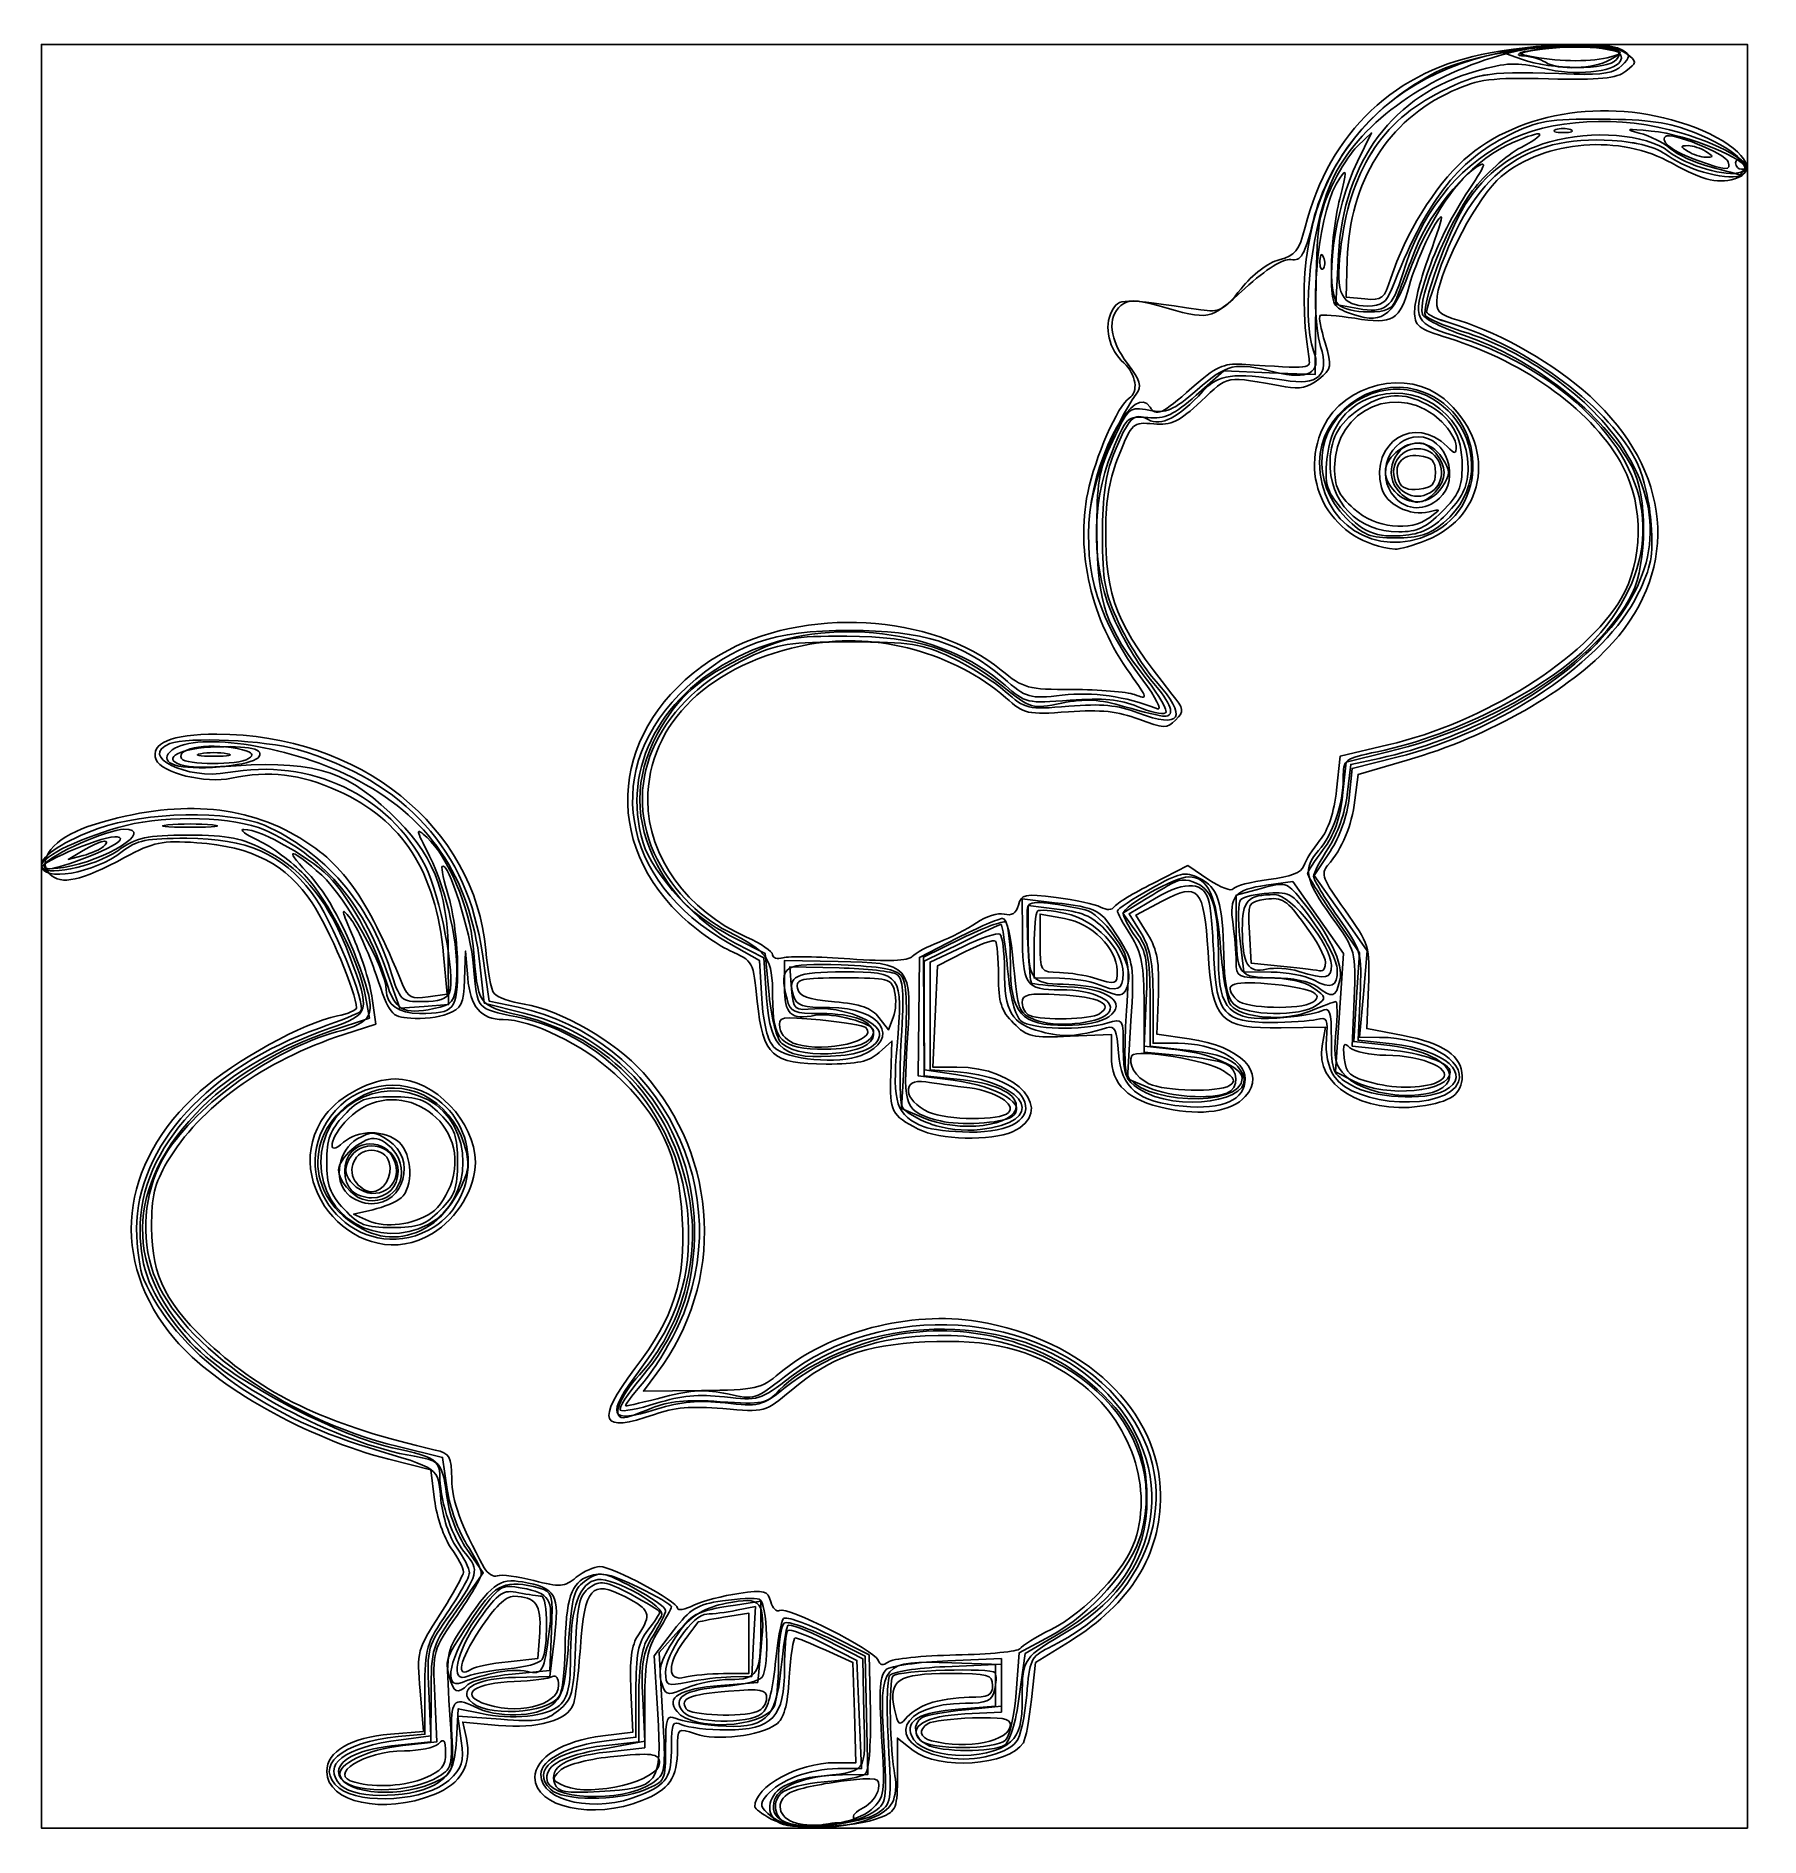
# Model space of a CAD drawing. Header units: centimetres. Extents: x -3.69 to 4.49, y -3.64 to 4.91.
import ezdxf

# ---------------------------------------------------------------- set-up
doc = ezdxf.new("R2010")
doc.units = ezdxf.units.CM
doc.header["$MEASUREMENT"] = 0
doc.layers.add('Layer 1', color=7, linetype='Continuous')

msp = doc.modelspace()

# ---------------------------------------------------------------- linework, layer by layer
at = {"layer": 'Layer 1', "color": 254}
for points, knots in [([(0.4986, -0.28338), (0.37014, -0.21674), (0.3624, -0.20156), (0.36809, -0.02739), (0.36809, -0.02739), (0.36809, -0.02739), (0.37337, 0.13426), (0.37337, 0.13426), (0.37337, 0.13426), (0.37337, 0.13426), (0.31308, 0.07969), (0.31308, 0.07969), (0.31308, 0.07969), (0.26594, 0.03703), (0.21098, 0.02512), (0.06116, 0.02512), (0.06116, 0.02512), (-0.19582, 0.02512), (-0.2401, 0.06535), (-0.26537, 0.32179), (-0.26537, 0.32179), (-0.28412, 0.51208), (-0.28508, 0.51385), (-0.39717, 0.56439), (-0.39717, 0.56439), (-0.45927, 0.59239), (-0.56659, 0.67022), (-0.63565, 0.73735), (-0.63565, 0.73735), (-1.02816, 1.11883), (-0.93942, 1.677), (-0.43969, 1.96986), (-0.43969, 1.96986), (-0.04861, 2.19905), (0.5658, 2.16472), (0.89294, 1.89541), (0.89294, 1.89541), (0.99895, 1.80814), (1.01739, 1.80311), (1.23161, 1.80311), (1.23161, 1.80311), (1.35622, 1.80311), (1.48856, 1.79215), (1.5257, 1.77876), (1.5257, 1.77876), (1.59094, 1.75524), (1.5902, 1.75864), (1.50415, 1.87846), (1.50415, 1.87846), (1.32081, 2.13375), (1.24531, 2.4563), (1.30324, 2.73669), (1.30324, 2.73669), (1.33799, 2.90487), (1.44655, 3.15266), (1.49996, 3.18566), (1.49996, 3.18566), (1.54612, 3.21419), (1.53319, 3.30019), (1.47481, 3.35303), (1.47481, 3.35303), (1.40363, 3.41744), (1.37861, 3.52568), (1.41792, 3.59912), (1.41792, 3.59912), (1.45117, 3.66125), (1.46022, 3.66138), (1.83962, 3.60523), (1.83962, 3.60523), (1.9292, 3.59197), (1.94781, 3.60169), (2.03098, 3.70518), (2.03098, 3.70518), (2.08559, 3.77314), (2.1595, 3.82925), (2.21248, 3.84298), (2.21248, 3.84298), (2.28904, 3.86282), (2.30664, 3.88491), (2.33524, 3.99701), (2.33524, 3.99701), (2.45109, 4.45115), (2.76409, 4.74607), (3.21448, 4.82546), (3.21448, 4.82546), (3.51145, 4.87781), (3.78907, 4.87669), (3.85871, 4.82288), (3.85871, 4.82288), (3.9129, 4.781), (3.91289, 4.78008), (3.85794, 4.73765), (3.85794, 4.73765), (3.81448, 4.70409), (3.73464, 4.69631), (3.49105, 4.70188), (3.49105, 4.70188), (3.21617, 4.70818), (3.16248, 4.70128), (3.03257, 4.64296), (3.03257, 4.64296), (2.72869, 4.50656), (2.54585, 4.21214), (2.53554, 3.8426), (2.53554, 3.8426), (2.53554, 3.8426), (2.5306, 3.66576), (2.5306, 3.66576), (2.5306, 3.66576), (2.5306, 3.66576), (2.61961, 3.65712), (2.61961, 3.65712), (2.61961, 3.65712), (2.70056, 3.64926), (2.71173, 3.65821), (2.74295, 3.7559), (2.74295, 3.7559), (2.8091, 3.96287), (2.9508, 4.19252), (3.08905, 4.31681), (3.08905, 4.31681), (3.35402, 4.55504), (3.79899, 4.61807), (4.18375, 4.47187), (4.18375, 4.47187), (4.39071, 4.39323), (4.49498, 4.27314), (4.39095, 4.23322), (4.39095, 4.23322), (4.30467, 4.20011), (4.22709, 4.21688), (4.07847, 4.30076), (4.07847, 4.30076), (3.83199, 4.43986), (3.4775, 4.41264), (3.26608, 4.23837), (3.26608, 4.23837), (3.1596, 4.1506), (2.9783, 3.81048), (2.96282, 3.66945), (2.96282, 3.66945), (2.95485, 3.59686), (2.96563, 3.58491), (3.06682, 3.55406), (3.06682, 3.55406), (3.2712, 3.49175), (3.52169, 3.34691), (3.68809, 3.19483), (3.68809, 3.19483), (4.0741, 2.84204), (4.1161, 2.38374), (3.79533, 2.02465), (3.79533, 2.02465), (3.5959, 1.8014), (3.2065, 1.57889), (2.82056, 1.46766), (2.82056, 1.46766), (2.82056, 1.46766), (2.58704, 1.40036), (2.58704, 1.40036), (2.58704, 1.40036), (2.58704, 1.40036), (2.57163, 1.27717), (2.57163, 1.27717), (2.57163, 1.27717), (2.55604, 1.15251), (2.51295, 1.04963), (2.4422, 0.96821), (2.4422, 0.96821), (2.40852, 0.92945), (2.41925, 0.90149), (2.52344, 0.75654), (2.52344, 0.75654), (2.64042, 0.59379), (2.64329, 0.58449), (2.6359, 0.39148), (2.6359, 0.39148), (2.6359, 0.39148), (2.62832, 0.19343), (2.62832, 0.19343), (2.62832, 0.19343), (2.62832, 0.19343), (2.8008, 0.16065), (2.8008, 0.16065), (2.8008, 0.16065), (2.99156, 0.1244), (3.08092, 0.06285), (3.08092, -0.03227), (3.08092, -0.03227), (3.08092, -0.11734), (3.02797, -0.15508), (2.88023, -0.17533), (2.88023, -0.17533), (2.60856, -0.21257), (2.38172, -0.07213), (2.41624, 0.11191), (2.41624, 0.11191), (2.41624, 0.11191), (2.43281, 0.20024), (2.43281, 0.20024), (2.43281, 0.20024), (2.43281, 0.20024), (2.22148, 0.19734), (2.22148, 0.19734), (2.22148, 0.19734), (1.92981, 0.19333), (1.89509, 0.22941), (1.8746, 0.5578), (1.8746, 0.5578), (1.85566, 0.86136), (1.8295, 0.89032), (1.65689, 0.79875), (1.65689, 0.79875), (1.65689, 0.79875), (1.53176, 0.73237), (1.53176, 0.73237), (1.53176, 0.73237), (1.53176, 0.73237), (1.58864, 0.64033), (1.58864, 0.64033), (1.58864, 0.64033), (1.63349, 0.56775), (1.64406, 0.50792), (1.6386, 0.35734), (1.6386, 0.35734), (1.6386, 0.35734), (1.63168, 0.16638), (1.63168, 0.16638), (1.63168, 0.16638), (1.63168, 0.16638), (1.7848, 0.14475), (1.7848, 0.14475), (1.7848, 0.14475), (2.03043, 0.11005), (2.15358, -0.01657), (2.05144, -0.12943), (2.05144, -0.12943), (1.98723, -0.20038), (1.84559, -0.22163), (1.67738, -0.18556), (1.67738, -0.18556), (1.49233, -0.14587), (1.41579, -0.07357), (1.41587, 0.06147), (1.41587, 0.06147), (1.41587, 0.06147), (1.41593, 0.1662), (1.41593, 0.1662), (1.41593, 0.1662), (1.41593, 0.1662), (1.2193, 0.15687), (1.2193, 0.15687), (1.2193, 0.15687), (1.04008, 0.14836), (1.01634, 0.15387), (0.95113, 0.21909), (0.95113, 0.21909), (0.89229, 0.27794), (0.87959, 0.31759), (0.87959, 0.44244), (0.87959, 0.44244), (0.87959, 0.52593), (0.87298, 0.60085), (0.8649, 0.60893), (0.8649, 0.60893), (0.85682, 0.61701), (0.79169, 0.59399), (0.72016, 0.55777), (0.72016, 0.55777), (0.72016, 0.55777), (0.59011, 0.49193), (0.59011, 0.49193), (0.59011, 0.49193), (0.59011, 0.49193), (0.57896, 0.25146), (0.57896, 0.25146), (0.57896, 0.25146), (0.57896, 0.25146), (0.56781, 0.01099), (0.56781, 0.01099), (0.56781, 0.01099), (0.56781, 0.01099), (0.68228, 0.01099), (0.68228, 0.01099), (0.68228, 0.01099), (0.97163, 0.01099), (1.15429, -0.20131), (0.94644, -0.29601), (0.94644, -0.29601), (0.84629, -0.34164), (0.59736, -0.33463), (0.4986, -0.2834), (0.4986, -0.2834), (0.4986, -0.2834), (0.4986, -0.28338), (0.4986, -0.28338)], [0, 0, 0, 0, 0.0133333, 0.0133333, 0.0133333, 0.0133333, 0.0266667, 0.0266667, 0.0266667, 0.0266667, 0.04, 0.04, 0.04, 0.04, 0.0533333, 0.0533333, 0.0533333, 0.0533333, 0.0666667, 0.0666667, 0.0666667, 0.0666667, 0.08, 0.08, 0.08, 0.08, 0.0933333, 0.0933333, 0.0933333, 0.0933333, 0.1066667, 0.1066667, 0.1066667, 0.1066667, 0.12, 0.12, 0.12, 0.12, 0.1333333, 0.1333333, 0.1333333, 0.1333333, 0.1466667, 0.1466667, 0.1466667, 0.1466667, 0.16, 0.16, 0.16, 0.16, 0.1733333, 0.1733333, 0.1733333, 0.1733333, 0.1866667, 0.1866667, 0.1866667, 0.1866667, 0.2, 0.2, 0.2, 0.2, 0.2133333, 0.2133333, 0.2133333, 0.2133333, 0.2266667, 0.2266667, 0.2266667, 0.2266667, 0.24, 0.24, 0.24, 0.24, 0.2533333, 0.2533333, 0.2533333, 0.2533333, 0.2666667, 0.2666667, 0.2666667, 0.2666667, 0.28, 0.28, 0.28, 0.28, 0.2933333, 0.2933333, 0.2933333, 0.2933333, 0.3066667, 0.3066667, 0.3066667, 0.3066667, 0.32, 0.32, 0.32, 0.32, 0.3333333, 0.3333333, 0.3333333, 0.3333333, 0.3466667, 0.3466667, 0.3466667, 0.3466667, 0.36, 0.36, 0.36, 0.36, 0.3733333, 0.3733333, 0.3733333, 0.3733333, 0.3866667, 0.3866667, 0.3866667, 0.3866667, 0.4, 0.4, 0.4, 0.4, 0.4133333, 0.4133333, 0.4133333, 0.4133333, 0.4266667, 0.4266667, 0.4266667, 0.4266667, 0.44, 0.44, 0.44, 0.44, 0.4533333, 0.4533333, 0.4533333, 0.4533333, 0.4666667, 0.4666667, 0.4666667, 0.4666667, 0.48, 0.48, 0.48, 0.48, 0.4933333, 0.4933333, 0.4933333, 0.4933333, 0.5066667, 0.5066667, 0.5066667, 0.5066667, 0.52, 0.52, 0.52, 0.52, 0.5333333, 0.5333333, 0.5333333, 0.5333333, 0.5466667, 0.5466667, 0.5466667, 0.5466667, 0.56, 0.56, 0.56, 0.56, 0.5733333, 0.5733333, 0.5733333, 0.5733333, 0.5866667, 0.5866667, 0.5866667, 0.5866667, 0.6, 0.6, 0.6, 0.6, 0.6133333, 0.6133333, 0.6133333, 0.6133333, 0.6266667, 0.6266667, 0.6266667, 0.6266667, 0.64, 0.64, 0.64, 0.64, 0.6533333, 0.6533333, 0.6533333, 0.6533333, 0.6666667, 0.6666667, 0.6666667, 0.6666667, 0.68, 0.68, 0.68, 0.68, 0.6933333, 0.6933333, 0.6933333, 0.6933333, 0.7066667, 0.7066667, 0.7066667, 0.7066667, 0.72, 0.72, 0.72, 0.72, 0.7333333, 0.7333333, 0.7333333, 0.7333333, 0.7466667, 0.7466667, 0.7466667, 0.7466667, 0.76, 0.76, 0.76, 0.76, 0.7733333, 0.7733333, 0.7733333, 0.7733333, 0.7866667, 0.7866667, 0.7866667, 0.7866667, 0.8, 0.8, 0.8, 0.8, 0.8133333, 0.8133333, 0.8133333, 0.8133333, 0.8266667, 0.8266667, 0.8266667, 0.8266667, 0.84, 0.84, 0.84, 0.84, 0.8533333, 0.8533333, 0.8533333, 0.8533333, 0.8666667, 0.8666667, 0.8666667, 0.8666667, 0.88, 0.88, 0.88, 0.88, 0.8933333, 0.8933333, 0.8933333, 0.8933333, 0.9066667, 0.9066667, 0.9066667, 0.9066667, 0.92, 0.92, 0.92, 0.92, 0.9333333, 0.9333333, 0.9333333, 0.9333333, 0.9466667, 0.9466667, 0.9466667, 0.9466667, 0.96, 0.96, 0.96, 0.96, 0.9733333, 0.9733333, 0.9733333, 0.9733333, 1, 1, 1, 1]), ([(2.92738, 2.62017), (2.98119, 2.66037), (2.98115, 2.66084), (2.92488, 2.64673), (2.92488, 2.64673), (2.83347, 2.62379), (2.71756, 2.68244), (2.69767, 2.76169), (2.69767, 2.76169), (2.64338, 2.97801), (2.85609, 3.11051), (3.01022, 2.95638), (3.01022, 2.95638), (3.04807, 2.91853), (3.05272, 2.91887), (3.05272, 2.95951), (3.05272, 2.95951), (3.05272, 2.98461), (3.02206, 3.0358), (2.98459, 3.07327), (2.98459, 3.07327), (2.7867, 3.27116), (2.47544, 3.13917), (2.47544, 2.85737), (2.47544, 2.85737), (2.47544, 2.76379), (2.49221, 2.72782), (2.56697, 2.66102), (2.56697, 2.66102), (2.67043, 2.56858), (2.83358, 2.55009), (2.92738, 2.62017)], [0, 0, 0, 0, 0.1111111, 0.1111111, 0.1111111, 0.1111111, 0.2222222, 0.2222222, 0.2222222, 0.2222222, 0.3333333, 0.3333333, 0.3333333, 0.3333333, 0.4444444, 0.4444444, 0.4444444, 0.4444444, 0.5555556, 0.5555556, 0.5555556, 0.5555556, 0.6666667, 0.6666667, 0.6666667, 0.6666667, 0.7777778, 0.7777778, 0.7777778, 0.7777778, 1, 1, 1, 1]), ([(-0.1999, -3.55862), (-0.24259, -3.53461), (-0.27751, -3.50818), (-0.27751, -3.49989), (-0.27751, -3.49989), (-0.27751, -3.4033), (-0.07217, -3.29098), (0.10441, -3.29098), (0.10441, -3.29098), (0.10441, -3.29098), (0.20296, -3.29098), (0.20296, -3.29098), (0.20296, -3.29098), (0.20296, -3.29098), (0.19556, -3.05307), (0.19556, -3.05307), (0.19556, -3.05307), (0.19556, -3.05307), (0.18816, -2.81516), (0.18816, -2.81516), (0.18816, -2.81516), (0.18816, -2.81516), (0.05919, -2.75674), (0.05919, -2.75674), (0.05919, -2.75674), (-0.01174, -2.72461), (-0.07694, -2.69832), (-0.08569, -2.69832), (-0.08569, -2.69832), (-0.09444, -2.69832), (-0.10695, -2.78241), (-0.1135, -2.88518), (-0.1135, -2.88518), (-0.12235, -3.02421), (-0.13862, -3.0817), (-0.17704, -3.1098), (-0.17704, -3.1098), (-0.2521, -3.16469), (-0.45977, -3.18895), (-0.55884, -3.15442), (-0.55884, -3.15442), (-0.64353, -3.1249), (-0.6444, -3.1256), (-0.6444, -3.22376), (-0.6444, -3.22376), (-0.6444, -3.36328), (-0.68215, -3.4185), (-0.81348, -3.47104), (-0.81348, -3.47104), (-1.04398, -3.56327), (-1.32173, -3.50281), (-1.32173, -3.36041), (-1.32173, -3.36041), (-1.32173, -3.26828), (-1.18819, -3.18662), (-0.99904, -3.16307), (-0.99904, -3.16307), (-0.99904, -3.16307), (-0.85607, -3.14528), (-0.85607, -3.14528), (-0.85607, -3.14528), (-0.85607, -3.14528), (-0.86549, -2.94869), (-0.86549, -2.94869), (-0.86549, -2.94869), (-0.87241, -2.80426), (-0.86305, -2.73399), (-0.83021, -2.68387), (-0.83021, -2.68387), (-0.76568, -2.58539), (-0.77304, -2.56472), (-0.89476, -2.50263), (-0.89476, -2.50263), (-1.05224, -2.42229), (-1.08531, -2.45987), (-1.10537, -2.74195), (-1.10537, -2.74195), (-1.11425, -2.86683), (-1.12938, -2.9895), (-1.13899, -3.01453), (-1.13899, -3.01453), (-1.16838, -3.09111), (-1.30941, -3.13062), (-1.49374, -3.1139), (-1.49374, -3.1139), (-1.49374, -3.1139), (-1.66378, -3.09848), (-1.66378, -3.09848), (-1.66378, -3.09848), (-1.66378, -3.09848), (-1.64682, -3.17572), (-1.64682, -3.17572), (-1.64682, -3.17572), (-1.61945, -3.30034), (-1.67144, -3.39087), (-1.79989, -3.44227), (-1.79989, -3.44227), (-2.04035, -3.53848), (-2.30952, -3.48044), (-2.30952, -3.33238), (-2.30952, -3.33238), (-2.30952, -3.23746), (-2.19579, -3.17091), (-2.00681, -3.15524), (-2.00681, -3.15524), (-2.00681, -3.15524), (-1.85041, -3.14227), (-1.85041, -3.14227), (-1.85041, -3.14227), (-1.85041, -3.14227), (-1.86652, -2.95015), (-1.86652, -2.95015), (-1.86652, -2.95015), (-1.88223, -2.76279), (-1.87987, -2.75376), (-1.77152, -2.58612), (-1.77152, -2.58612), (-1.71041, -2.49157), (-1.66041, -2.40072), (-1.66041, -2.38424), (-1.66041, -2.38424), (-1.66041, -2.36776), (-1.6873, -2.3165), (-1.72018, -2.27034), (-1.72018, -2.27034), (-1.75305, -2.22418), (-1.78798, -2.12232), (-1.79779, -2.04399), (-1.79779, -2.04399), (-1.79779, -2.04399), (-1.81563, -1.90157), (-1.81563, -1.90157), (-1.81563, -1.90157), (-1.81563, -1.90157), (-2.01526, -1.85094), (-2.01526, -1.85094), (-2.01526, -1.85094), (-2.39582, -1.75442), (-2.84228, -1.50377), (-3.03029, -1.28108), (-3.03029, -1.28108), (-3.34519, -0.9081), (-3.29844, -0.44977), (-2.91018, -0.10372), (-2.91018, -0.10372), (-2.74768, 0.04111), (-2.41814, 0.22211), (-2.25899, 0.25394), (-2.25899, 0.25394), (-2.20917, 0.2639), (-2.16841, 0.28118), (-2.16841, 0.29233), (-2.16841, 0.29233), (-2.16841, 0.36181), (-2.29805, 0.66882), (-2.37885, 0.79066), (-2.37885, 0.79066), (-2.49955, 0.97268), (-2.66349, 1.05808), (-2.92639, 1.07588), (-2.92639, 1.07588), (-3.09326, 1.08718), (-3.13091, 1.07945), (-3.26908, 1.00556), (-3.26908, 1.00556), (-3.47752, 0.89409), (-3.57097, 0.8733), (-3.62423, 0.92656), (-3.62423, 0.92656), (-3.68997, 0.9923), (-3.60451, 1.09886), (-3.44322, 1.15226), (-3.44322, 1.15226), (-3.05888, 1.27951), (-2.72946, 1.26569), (-2.45852, 1.11095), (-2.45852, 1.11095), (-2.2367, 0.98426), (-2.12369, 0.82714), (-1.94975, 0.40355), (-1.94975, 0.40355), (-1.92419, 0.34131), (-1.90619, 0.33242), (-1.82867, 0.3438), (-1.82867, 0.3438), (-1.82867, 0.3438), (-1.73762, 0.35716), (-1.73762, 0.35716), (-1.73762, 0.35716), (-1.73762, 0.35716), (-1.75502, 0.54351), (-1.75502, 0.54351), (-1.75502, 0.54351), (-1.79199, 0.93939), (-1.95013, 1.18509), (-2.25641, 1.32255), (-2.25641, 1.32255), (-2.43574, 1.40303), (-2.58346, 1.42033), (-2.7621, 1.38177), (-2.7621, 1.38177), (-2.8844, 1.35538), (-3.09593, 1.40753), (-3.1199, 1.47), (-3.1199, 1.47), (-3.1499, 1.54818), (-3.0474, 1.59144), (-2.83217, 1.59144), (-2.83217, 1.59144), (-2.15385, 1.59144), (-1.60529, 1.15074), (-1.55493, 0.56533), (-1.55493, 0.56533), (-1.54673, 0.47), (-1.52877, 0.37771), (-1.51502, 0.36024), (-1.51502, 0.36024), (-1.50127, 0.34277), (-1.43706, 0.32002), (-1.37233, 0.30967), (-1.37233, 0.30967), (-1.19932, 0.282), (-0.93887, 0.13214), (-0.8078, -0.01516), (-0.8078, -0.01516), (-0.44476, -0.42315), (-0.41795, -1.00903), (-0.74248, -1.44244), (-0.74248, -1.44244), (-0.74248, -1.44244), (-0.80588, -1.52711), (-0.80588, -1.52711), (-0.80588, -1.52711), (-0.80588, -1.52711), (-0.52965, -1.5243), (-0.52965, -1.5243), (-0.52965, -1.5243), (-0.26992, -1.52165), (-0.24782, -1.51675), (-0.15964, -1.44218), (-0.15964, -1.44218), (0.07261, -1.24578), (0.46314, -1.14375), (0.78105, -1.19643), (0.78105, -1.19643), (1.28802, -1.28044), (1.64534, -1.61949), (1.64906, -2.02005), (1.64906, -2.02005), (1.65167, -2.30117), (1.50524, -2.53759), (1.21912, -2.71419), (1.21912, -2.71419), (1.21912, -2.71419), (1.05504, -2.81547), (1.05504, -2.81547), (1.05504, -2.81547), (1.05504, -2.81547), (1.03628, -2.99064), (1.03628, -2.99064), (1.03628, -2.99064), (1.02596, -3.08698), (1.00871, -3.17938), (0.99794, -3.19596), (0.99794, -3.19596), (0.9267, -3.30566), (0.59645, -3.3287), (0.47417, -3.23251), (0.47417, -3.23251), (0.47417, -3.23251), (0.39981, -3.17402), (0.39981, -3.17402), (0.39981, -3.17402), (0.39981, -3.17402), (0.39981, -3.3461), (0.39981, -3.3461), (0.39981, -3.3461), (0.39981, -3.50727), (0.39489, -3.52021), (0.3222, -3.55011), (0.3222, -3.55011), (0.19256, -3.60345), (-0.11144, -3.60841), (-0.19991, -3.55864), (-0.19991, -3.55864), (-0.19991, -3.55864), (-0.1999, -3.55862), (-0.1999, -3.55862)], [0, 0, 0, 0, 0.0136986, 0.0136986, 0.0136986, 0.0136986, 0.0273973, 0.0273973, 0.0273973, 0.0273973, 0.0410959, 0.0410959, 0.0410959, 0.0410959, 0.0547945, 0.0547945, 0.0547945, 0.0547945, 0.0684932, 0.0684932, 0.0684932, 0.0684932, 0.0821918, 0.0821918, 0.0821918, 0.0821918, 0.0958904, 0.0958904, 0.0958904, 0.0958904, 0.109589, 0.109589, 0.109589, 0.109589, 0.1232877, 0.1232877, 0.1232877, 0.1232877, 0.1369863, 0.1369863, 0.1369863, 0.1369863, 0.1506849, 0.1506849, 0.1506849, 0.1506849, 0.1643836, 0.1643836, 0.1643836, 0.1643836, 0.1780822, 0.1780822, 0.1780822, 0.1780822, 0.1917808, 0.1917808, 0.1917808, 0.1917808, 0.2054795, 0.2054795, 0.2054795, 0.2054795, 0.2191781, 0.2191781, 0.2191781, 0.2191781, 0.2328767, 0.2328767, 0.2328767, 0.2328767, 0.2465753, 0.2465753, 0.2465753, 0.2465753, 0.260274, 0.260274, 0.260274, 0.260274, 0.2739726, 0.2739726, 0.2739726, 0.2739726, 0.2876712, 0.2876712, 0.2876712, 0.2876712, 0.3013699, 0.3013699, 0.3013699, 0.3013699, 0.3150685, 0.3150685, 0.3150685, 0.3150685, 0.3287671, 0.3287671, 0.3287671, 0.3287671, 0.3424658, 0.3424658, 0.3424658, 0.3424658, 0.3561644, 0.3561644, 0.3561644, 0.3561644, 0.369863, 0.369863, 0.369863, 0.369863, 0.3835616, 0.3835616, 0.3835616, 0.3835616, 0.3972603, 0.3972603, 0.3972603, 0.3972603, 0.4109589, 0.4109589, 0.4109589, 0.4109589, 0.4246575, 0.4246575, 0.4246575, 0.4246575, 0.4383562, 0.4383562, 0.4383562, 0.4383562, 0.4520548, 0.4520548, 0.4520548, 0.4520548, 0.4657534, 0.4657534, 0.4657534, 0.4657534, 0.4794521, 0.4794521, 0.4794521, 0.4794521, 0.4931507, 0.4931507, 0.4931507, 0.4931507, 0.5068493, 0.5068493, 0.5068493, 0.5068493, 0.5205479, 0.5205479, 0.5205479, 0.5205479, 0.5342466, 0.5342466, 0.5342466, 0.5342466, 0.5479452, 0.5479452, 0.5479452, 0.5479452, 0.5616438, 0.5616438, 0.5616438, 0.5616438, 0.5753425, 0.5753425, 0.5753425, 0.5753425, 0.5890411, 0.5890411, 0.5890411, 0.5890411, 0.6027397, 0.6027397, 0.6027397, 0.6027397, 0.6164384, 0.6164384, 0.6164384, 0.6164384, 0.630137, 0.630137, 0.630137, 0.630137, 0.6438356, 0.6438356, 0.6438356, 0.6438356, 0.6575342, 0.6575342, 0.6575342, 0.6575342, 0.6712329, 0.6712329, 0.6712329, 0.6712329, 0.6849315, 0.6849315, 0.6849315, 0.6849315, 0.6986301, 0.6986301, 0.6986301, 0.6986301, 0.7123288, 0.7123288, 0.7123288, 0.7123288, 0.7260274, 0.7260274, 0.7260274, 0.7260274, 0.739726, 0.739726, 0.739726, 0.739726, 0.7534247, 0.7534247, 0.7534247, 0.7534247, 0.7671233, 0.7671233, 0.7671233, 0.7671233, 0.7808219, 0.7808219, 0.7808219, 0.7808219, 0.7945205, 0.7945205, 0.7945205, 0.7945205, 0.8082192, 0.8082192, 0.8082192, 0.8082192, 0.8219178, 0.8219178, 0.8219178, 0.8219178, 0.8356164, 0.8356164, 0.8356164, 0.8356164, 0.8493151, 0.8493151, 0.8493151, 0.8493151, 0.8630137, 0.8630137, 0.8630137, 0.8630137, 0.8767123, 0.8767123, 0.8767123, 0.8767123, 0.890411, 0.890411, 0.890411, 0.890411, 0.9041096, 0.9041096, 0.9041096, 0.9041096, 0.9178082, 0.9178082, 0.9178082, 0.9178082, 0.9315068, 0.9315068, 0.9315068, 0.9315068, 0.9452055, 0.9452055, 0.9452055, 0.9452055, 0.9589041, 0.9589041, 0.9589041, 0.9589041, 0.9726027, 0.9726027, 0.9726027, 0.9726027, 1, 1, 1, 1]), ([(2.43183, 0.50818), (2.43183, 0.53326), (2.38786, 0.61369), (2.33412, 0.68689), (2.33412, 0.68689), (2.24752, 0.80486), (2.22651, 0.81854), (2.14932, 0.80721), (2.14932, 0.80721), (2.06364, 0.79463), (2.06236, 0.79208), (2.07064, 0.64966), (2.07064, 0.64966), (2.07064, 0.64966), (2.07905, 0.5049), (2.07905, 0.5049), (2.07905, 0.5049), (2.07905, 0.5049), (2.23427, 0.48833), (2.23427, 0.48833), (2.23427, 0.48833), (2.31964, 0.47922), (2.39902, 0.46969), (2.41066, 0.46716), (2.41066, 0.46716), (2.4223, 0.46463), (2.43183, 0.48308), (2.43183, 0.50817), (2.43183, 0.50817), (2.43183, 0.50817), (2.43183, 0.50818), (2.43183, 0.50818)], [0, 0, 0, 0, 0.1111111, 0.1111111, 0.1111111, 0.1111111, 0.2222222, 0.2222222, 0.2222222, 0.2222222, 0.3333333, 0.3333333, 0.3333333, 0.3333333, 0.4444444, 0.4444444, 0.4444444, 0.4444444, 0.5555556, 0.5555556, 0.5555556, 0.5555556, 0.6666667, 0.6666667, 0.6666667, 0.6666667, 0.7777778, 0.7777778, 0.7777778, 0.7777778, 1, 1, 1, 1]), ([(1.44303, 0.46963), (1.44134, 0.57563), (1.32324, 0.69222), (1.19353, 0.71594), (1.19353, 0.71594), (1.19353, 0.71594), (1.07716, 0.73722), (1.07716, 0.73722), (1.07716, 0.73722), (1.07716, 0.73722), (1.07716, 0.5999), (1.07716, 0.5999), (1.07716, 0.5999), (1.07716, 0.46436), (1.07835, 0.46254), (1.16888, 0.45977), (1.16888, 0.45977), (1.21933, 0.45822), (1.29235, 0.44679), (1.33116, 0.43436), (1.33116, 0.43436), (1.43888, 0.39986), (1.44412, 0.40152), (1.44303, 0.46964), (1.44303, 0.46964), (1.44303, 0.46964), (1.44303, 0.46963), (1.44303, 0.46963)], [0, 0, 0, 0, 0.125, 0.125, 0.125, 0.125, 0.25, 0.25, 0.25, 0.25, 0.375, 0.375, 0.375, 0.375, 0.5, 0.5, 0.5, 0.5, 0.625, 0.625, 0.625, 0.625, 0.75, 0.75, 0.75, 0.75, 1, 1, 1, 1]), ([(0.38663, 0.37019), (0.37155, 0.43028), (0.3561, 0.43435), (0.14322, 0.43435), (0.14322, 0.43435), (-0.05803, 0.43435), (-0.08301, 0.42869), (-0.07469, 0.38496), (-0.07469, 0.38496), (-0.06741, 0.34674), (-0.0278, 0.33224), (0.10047, 0.32082), (0.10047, 0.32082), (0.22458, 0.30977), (0.2777, 0.29111), (0.31186, 0.24654), (0.31186, 0.24654), (0.31186, 0.24654), (0.35749, 0.18702), (0.35749, 0.18702), (0.35749, 0.18702), (0.35749, 0.18702), (0.38011, 0.24652), (0.38011, 0.24652), (0.38011, 0.24652), (0.39255, 0.27925), (0.39549, 0.33489), (0.38663, 0.37018), (0.38663, 0.37018), (0.38663, 0.37018), (0.38663, 0.37019), (0.38663, 0.37019)], [0, 0, 0, 0, 0.1111111, 0.1111111, 0.1111111, 0.1111111, 0.2222222, 0.2222222, 0.2222222, 0.2222222, 0.3333333, 0.3333333, 0.3333333, 0.3333333, 0.4444444, 0.4444444, 0.4444444, 0.4444444, 0.5555556, 0.5555556, 0.5555556, 0.5555556, 0.6666667, 0.6666667, 0.6666667, 0.6666667, 0.7777778, 0.7777778, 0.7777778, 0.7777778, 1, 1, 1, 1]), ([(-1.81121, -0.68013), (-1.77612, -0.65714), (-1.73271, -0.5893), (-1.71476, -0.52938), (-1.71476, -0.52938), (-1.62505, -0.22996), (-1.98765, -0.01349), (-2.20867, -0.23451), (-2.20867, -0.23451), (-2.29564, -0.32148), (-2.31476, -0.42314), (-2.22967, -0.34613), (-2.22967, -0.34613), (-2.16345, -0.2862), (-2.03223, -0.2862), (-1.966, -0.34613), (-1.966, -0.34613), (-1.90317, -0.40299), (-1.89772, -0.5609), (-1.9569, -0.61001), (-1.9569, -0.61001), (-1.98028, -0.62941), (-2.0406, -0.65462), (-2.09096, -0.66602), (-2.09096, -0.66602), (-2.09096, -0.66602), (-2.18251, -0.68675), (-2.18251, -0.68675), (-2.18251, -0.68675), (-2.18251, -0.68675), (-2.11195, -0.71814), (-2.11195, -0.71814), (-2.11195, -0.71814), (-2.02897, -0.75506), (-1.90086, -0.73887), (-1.8112, -0.68012), (-1.8112, -0.68012), (-1.8112, -0.68012), (-1.81121, -0.68013), (-1.81121, -0.68013)], [0, 0, 0, 0, 0.0909091, 0.0909091, 0.0909091, 0.0909091, 0.1818182, 0.1818182, 0.1818182, 0.1818182, 0.2727273, 0.2727273, 0.2727273, 0.2727273, 0.3636364, 0.3636364, 0.3636364, 0.3636364, 0.4545455, 0.4545455, 0.4545455, 0.4545455, 0.5454545, 0.5454545, 0.5454545, 0.5454545, 0.6363636, 0.6363636, 0.6363636, 0.6363636, 0.7272727, 0.7272727, 0.7272727, 0.7272727, 0.8181818, 0.8181818, 0.8181818, 0.8181818, 1, 1, 1, 1]), ([(-1.44873, -2.81171), (-1.44873, -2.81171), (-1.30762, -2.7971), (-1.30762, -2.7971), (-1.30762, -2.7971), (-1.30762, -2.7971), (-1.29873, -2.6729), (-1.29873, -2.6729), (-1.29873, -2.6729), (-1.28934, -2.54161), (-1.31768, -2.50198), (-1.42153, -2.5012), (-1.42153, -2.5012), (-1.46037, -2.50091), (-1.51285, -2.55217), (-1.58341, -2.65932), (-1.58341, -2.65932), (-1.68096, -2.80745), (-1.69966, -2.89593), (-1.62317, -2.84745), (-1.62317, -2.84745), (-1.60484, -2.83583), (-1.52634, -2.81975), (-1.44873, -2.81171)], [0, 0, 0, 0, 0.1428571, 0.1428571, 0.1428571, 0.1428571, 0.2857143, 0.2857143, 0.2857143, 0.2857143, 0.4285714, 0.4285714, 0.4285714, 0.4285714, 0.5714286, 0.5714286, 0.5714286, 0.5714286, 0.7142857, 0.7142857, 0.7142857, 0.7142857, 1, 1, 1, 1]), ([(-0.42567, -2.86804), (-0.42567, -2.86804), (-0.30573, -2.86766), (-0.30573, -2.86766), (-0.30573, -2.86766), (-0.30573, -2.86766), (-0.30573, -2.72407), (-0.30573, -2.72407), (-0.30573, -2.72407), (-0.30573, -2.72407), (-0.30573, -2.58048), (-0.30573, -2.58048), (-0.30573, -2.58048), (-0.30573, -2.58048), (-0.42567, -2.6003), (-0.42567, -2.6003), (-0.42567, -2.6003), (-0.49164, -2.6112), (-0.54643, -2.62184), (-0.54742, -2.62395), (-0.54742, -2.62395), (-0.54841, -2.62606), (-0.57699, -2.66442), (-0.61092, -2.7092), (-0.61092, -2.7092), (-0.69513, -2.82033), (-0.69423, -2.90827), (-0.60912, -2.88546), (-0.60912, -2.88546), (-0.57419, -2.8761), (-0.49164, -2.86827), (-0.42568, -2.86806), (-0.42568, -2.86806), (-0.42568, -2.86806), (-0.42567, -2.86804), (-0.42567, -2.86804)], [0, 0, 0, 0, 0.1, 0.1, 0.1, 0.1, 0.2, 0.2, 0.2, 0.2, 0.3, 0.3, 0.3, 0.3, 0.4, 0.4, 0.4, 0.4, 0.5, 0.5, 0.5, 0.5, 0.6, 0.6, 0.6, 0.6, 0.7, 0.7, 0.7, 0.7, 0.8, 0.8, 0.8, 0.8, 1, 1, 1, 1]), ([(0.54983, -3.01003), (0.59353, -2.99381), (0.67925, -2.98054), (0.74033, -2.98054), (0.74033, -2.98054), (0.83257, -2.98054), (0.85138, -2.97098), (0.85138, -2.9241), (0.85138, -2.9241), (0.85138, -2.87276), (0.83257, -2.86766), (0.64317, -2.86766), (0.64317, -2.86766), (0.40307, -2.86766), (0.35543, -2.89912), (0.38585, -3.03763), (0.38585, -3.03763), (0.40201, -3.11121), (0.41032, -3.11838), (0.43774, -3.08239), (0.43774, -3.08239), (0.45569, -3.05882), (0.50613, -3.02627), (0.54983, -3.01004), (0.54983, -3.01004), (0.54983, -3.01004), (0.54983, -3.01003), (0.54983, -3.01003)], [0, 0, 0, 0, 0.125, 0.125, 0.125, 0.125, 0.25, 0.25, 0.25, 0.25, 0.375, 0.375, 0.375, 0.375, 0.5, 0.5, 0.5, 0.5, 0.625, 0.625, 0.625, 0.625, 0.75, 0.75, 0.75, 0.75, 1, 1, 1, 1])]:
    msp.add_open_spline(points, degree=3, knots=knots, dxfattribs=at)
at = {"layer": 'Layer 1', "color": 31}
for points, knots in [([(0.52683, -0.27275), (0.39401, -0.21839), (0.37503, -0.16212), (0.39784, 0.10979), (0.39784, 0.10979), (0.42678, 0.45484), (0.42128, 0.46257), (0.1465, 0.46257), (0.1465, 0.46257), (-0.08509, 0.46257), (-0.12407, 0.44423), (-0.09398, 0.34943), (-0.09398, 0.34943), (-0.07906, 0.30241), (-0.05113, 0.29324), (0.07718, 0.29324), (0.07718, 0.29324), (0.32353, 0.29324), (0.42124, 0.14647), (0.22815, 0.06649), (0.22815, 0.06649), (0.12146, 0.0223), (-0.12665, 0.04564), (-0.18652, 0.10551), (-0.18652, 0.10551), (-0.21629, 0.13528), (-0.23654, 0.21579), (-0.24409, 0.33436), (-0.24409, 0.33436), (-0.24409, 0.33436), (-0.25574, 0.51729), (-0.25574, 0.51729), (-0.25574, 0.51729), (-0.25574, 0.51729), (-0.4007, 0.5991), (-0.4007, 0.5991), (-0.4007, 0.5991), (-0.92119, 0.89285), (-1.01025, 1.43927), (-0.59891, 1.81521), (-0.59891, 1.81521), (-0.37422, 2.02056), (-0.19273, 2.08357), (0.17406, 2.08357), (0.17406, 2.08357), (0.51802, 2.08357), (0.70692, 2.02501), (0.9022, 1.85786), (0.9022, 1.85786), (1.01506, 1.76126), (1.02471, 1.75845), (1.18255, 1.77631), (1.18255, 1.77631), (1.32847, 1.79282), (1.47955, 1.77134), (1.63377, 1.71216), (1.63377, 1.71216), (1.65857, 1.70264), (1.62753, 1.76362), (1.56473, 1.84778), (1.56473, 1.84778), (1.35627, 2.12714), (1.28358, 2.35801), (1.31361, 2.64532), (1.31361, 2.64532), (1.32992, 2.80133), (1.43606, 3.07154), (1.53332, 3.20464), (1.53332, 3.20464), (1.56156, 3.24328), (1.55427, 3.26887), (1.49169, 3.35092), (1.49169, 3.35092), (1.40633, 3.46283), (1.39406, 3.57026), (1.46035, 3.62528), (1.46035, 3.62528), (1.49704, 3.65573), (1.52806, 3.65571), (1.63674, 3.6252), (1.63674, 3.6252), (1.88859, 3.55446), (1.87903, 3.55257), (2.04949, 3.70693), (2.04949, 3.70693), (2.15342, 3.80105), (2.23016, 3.84917), (2.26754, 3.84366), (2.26754, 3.84366), (2.317, 3.83637), (2.33203, 3.86207), (2.37298, 4.02399), (2.37298, 4.02399), (2.44982, 4.32782), (2.66062, 4.58316), (2.95991, 4.73495), (2.95991, 4.73495), (3.16415, 4.83853), (3.73631, 4.90506), (3.84295, 4.83763), (3.84295, 4.83763), (3.88022, 4.81406), (3.87975, 4.80532), (3.83901, 4.76458), (3.83901, 4.76458), (3.80433, 4.7299), (3.74776, 4.71976), (3.61323, 4.72414), (3.61323, 4.72414), (3.19461, 4.73776), (3.17142, 4.73476), (2.98449, 4.64273), (2.98449, 4.64273), (2.69557, 4.50049), (2.54622, 4.26521), (2.50275, 3.88381), (2.50275, 3.88381), (2.47945, 3.67931), (2.50748, 3.62348), (2.63345, 3.62348), (2.63345, 3.62348), (2.69655, 3.62348), (2.72219, 3.64123), (2.74554, 3.70109), (2.74554, 3.70109), (2.9085, 4.11884), (3.05609, 4.31317), (3.30219, 4.43403), (3.30219, 4.43403), (3.44572, 4.50451), (3.49061, 4.51229), (3.74417, 4.51064), (3.74417, 4.51064), (3.96534, 4.5092), (4.06067, 4.49533), (4.18483, 4.44655), (4.18483, 4.44655), (4.3661, 4.37533), (4.47004, 4.28309), (4.41049, 4.24628), (4.41049, 4.24628), (4.35758, 4.21358), (4.1599, 4.26411), (4.05864, 4.33622), (4.05864, 4.33622), (3.99845, 4.37908), (3.91832, 4.4011), (3.79366, 4.40904), (3.79366, 4.40904), (3.37441, 4.43574), (3.12992, 4.24915), (2.9682, 3.77908), (2.9682, 3.77908), (2.93708, 3.68864), (2.91162, 3.60594), (2.91162, 3.5953), (2.91162, 3.5953), (2.91162, 3.58466), (2.9656, 3.5598), (3.03156, 3.54005), (3.03156, 3.54005), (3.39449, 3.43138), (3.79075, 3.1327), (3.91311, 2.87558), (3.91311, 2.87558), (3.94266, 2.81349), (3.97219, 2.6833), (3.97874, 2.58626), (3.97874, 2.58626), (3.98877, 2.43765), (3.97882, 2.38568), (3.91573, 2.25669), (3.91573, 2.25669), (3.76026, 1.93893), (3.26758, 1.60546), (2.77052, 1.48156), (2.77052, 1.48156), (2.77052, 1.48156), (2.55885, 1.4288), (2.55885, 1.4288), (2.55885, 1.4288), (2.55885, 1.4288), (2.54437, 1.2888), (2.54437, 1.2888), (2.54437, 1.2888), (2.53557, 1.20371), (2.50026, 1.10401), (2.45432, 1.0346), (2.45432, 1.0346), (2.45432, 1.0346), (2.37875, 0.9204), (2.37875, 0.9204), (2.37875, 0.9204), (2.37875, 0.9204), (2.50468, 0.74157), (2.50468, 0.74157), (2.50468, 0.74157), (2.50468, 0.74157), (2.63061, 0.56274), (2.63061, 0.56274), (2.63061, 0.56274), (2.63061, 0.56274), (2.61201, 0.35744), (2.61201, 0.35744), (2.61201, 0.35744), (2.61201, 0.35744), (2.59341, 0.15214), (2.59341, 0.15214), (2.59341, 0.15214), (2.59341, 0.15214), (2.68902, 0.15197), (2.68902, 0.15197), (2.68902, 0.15197), (2.90644, 0.15161), (3.10173, 0.04152), (3.06318, -0.05896), (3.06318, -0.05896), (3.00874, -0.20083), (2.56919, -0.18026), (2.47157, -0.03127), (2.47157, -0.03127), (2.44484, 0.00953), (2.43089, 0.07923), (2.43656, 0.14372), (2.43656, 0.14372), (2.44492, 0.23887), (2.43964, 0.24933), (2.38953, 0.23686), (2.38953, 0.23686), (2.35849, 0.22913), (2.2605, 0.22278), (2.17179, 0.22275), (2.17179, 0.22275), (1.9505, 0.22267), (1.9142, 0.26354), (1.9024, 0.52617), (1.9024, 0.52617), (1.89735, 0.63866), (1.88738, 0.75842), (1.88025, 0.79231), (1.88025, 0.79231), (1.85963, 0.89037), (1.77109, 0.898), (1.62785, 0.81405), (1.62785, 0.81405), (1.62785, 0.81405), (1.49959, 0.73888), (1.49959, 0.73888), (1.49959, 0.73888), (1.49959, 0.73888), (1.55651, 0.64679), (1.55651, 0.64679), (1.55651, 0.64679), (1.60057, 0.5755), (1.61343, 0.50603), (1.61343, 0.3393), (1.61343, 0.3393), (1.61343, 0.3393), (1.61343, 0.12391), (1.61343, 0.12391), (1.61343, 0.12391), (1.61343, 0.12391), (1.73337, 0.12385), (1.73337, 0.12385), (1.73337, 0.12385), (1.90176, 0.12379), (2.05087, 0.04467), (2.05087, -0.04461), (2.05087, -0.04461), (2.05087, -0.14547), (1.94488, -0.19248), (1.7562, -0.17529), (1.7562, -0.17529), (1.54044, -0.15563), (1.46053, -0.08944), (1.44955, 0.07873), (1.44955, 0.07873), (1.44242, 0.18799), (1.43248, 0.20884), (1.39311, 0.19717), (1.39311, 0.19717), (1.24896, 0.15444), (1.18669, 0.15085), (1.08148, 0.17918), (1.08148, 0.17918), (0.93995, 0.21731), (0.90788, 0.27163), (0.90788, 0.47317), (0.90788, 0.47317), (0.90788, 0.55865), (0.89807, 0.63464), (0.88609, 0.64205), (0.88609, 0.64205), (0.8741, 0.64946), (0.79473, 0.62265), (0.7097, 0.58248), (0.7097, 0.58248), (0.7097, 0.58248), (0.5551, 0.50945), (0.5551, 0.50945), (0.5551, 0.50945), (0.5551, 0.50945), (0.5551, 0.25383), (0.5551, 0.25383), (0.5551, 0.25383), (0.5551, 0.25383), (0.5551, -0.00179), (0.5551, -0.00179), (0.5551, -0.00179), (0.5551, -0.00179), (0.66799, -0.0101), (0.66799, -0.0101), (0.66799, -0.0101), (0.83619, -0.02248), (0.96082, -0.07082), (0.99652, -0.13752), (0.99652, -0.13752), (1.04743, -0.23265), (0.94079, -0.29987), (0.74248, -0.29764), (0.74248, -0.29764), (0.65495, -0.29666), (0.55793, -0.28546), (0.52688, -0.27275), (0.52688, -0.27275), (0.52688, -0.27275), (0.52683, -0.27275), (0.52683, -0.27275)], [0, 0, 0, 0, 0.0120482, 0.0120482, 0.0120482, 0.0120482, 0.0240964, 0.0240964, 0.0240964, 0.0240964, 0.0361446, 0.0361446, 0.0361446, 0.0361446, 0.0481928, 0.0481928, 0.0481928, 0.0481928, 0.060241, 0.060241, 0.060241, 0.060241, 0.0722892, 0.0722892, 0.0722892, 0.0722892, 0.0843373, 0.0843373, 0.0843373, 0.0843373, 0.0963855, 0.0963855, 0.0963855, 0.0963855, 0.1084337, 0.1084337, 0.1084337, 0.1084337, 0.1204819, 0.1204819, 0.1204819, 0.1204819, 0.1325301, 0.1325301, 0.1325301, 0.1325301, 0.1445783, 0.1445783, 0.1445783, 0.1445783, 0.1566265, 0.1566265, 0.1566265, 0.1566265, 0.1686747, 0.1686747, 0.1686747, 0.1686747, 0.1807229, 0.1807229, 0.1807229, 0.1807229, 0.1927711, 0.1927711, 0.1927711, 0.1927711, 0.2048193, 0.2048193, 0.2048193, 0.2048193, 0.2168675, 0.2168675, 0.2168675, 0.2168675, 0.2289157, 0.2289157, 0.2289157, 0.2289157, 0.2409639, 0.2409639, 0.2409639, 0.2409639, 0.253012, 0.253012, 0.253012, 0.253012, 0.2650602, 0.2650602, 0.2650602, 0.2650602, 0.2771084, 0.2771084, 0.2771084, 0.2771084, 0.2891566, 0.2891566, 0.2891566, 0.2891566, 0.3012048, 0.3012048, 0.3012048, 0.3012048, 0.313253, 0.313253, 0.313253, 0.313253, 0.3253012, 0.3253012, 0.3253012, 0.3253012, 0.3373494, 0.3373494, 0.3373494, 0.3373494, 0.3493976, 0.3493976, 0.3493976, 0.3493976, 0.3614458, 0.3614458, 0.3614458, 0.3614458, 0.373494, 0.373494, 0.373494, 0.373494, 0.3855422, 0.3855422, 0.3855422, 0.3855422, 0.3975904, 0.3975904, 0.3975904, 0.3975904, 0.4096386, 0.4096386, 0.4096386, 0.4096386, 0.4216867, 0.4216867, 0.4216867, 0.4216867, 0.4337349, 0.4337349, 0.4337349, 0.4337349, 0.4457831, 0.4457831, 0.4457831, 0.4457831, 0.4578313, 0.4578313, 0.4578313, 0.4578313, 0.4698795, 0.4698795, 0.4698795, 0.4698795, 0.4819277, 0.4819277, 0.4819277, 0.4819277, 0.4939759, 0.4939759, 0.4939759, 0.4939759, 0.5060241, 0.5060241, 0.5060241, 0.5060241, 0.5180723, 0.5180723, 0.5180723, 0.5180723, 0.5301205, 0.5301205, 0.5301205, 0.5301205, 0.5421687, 0.5421687, 0.5421687, 0.5421687, 0.5542169, 0.5542169, 0.5542169, 0.5542169, 0.5662651, 0.5662651, 0.5662651, 0.5662651, 0.5783133, 0.5783133, 0.5783133, 0.5783133, 0.5903614, 0.5903614, 0.5903614, 0.5903614, 0.6024096, 0.6024096, 0.6024096, 0.6024096, 0.6144578, 0.6144578, 0.6144578, 0.6144578, 0.626506, 0.626506, 0.626506, 0.626506, 0.6385542, 0.6385542, 0.6385542, 0.6385542, 0.6506024, 0.6506024, 0.6506024, 0.6506024, 0.6626506, 0.6626506, 0.6626506, 0.6626506, 0.6746988, 0.6746988, 0.6746988, 0.6746988, 0.686747, 0.686747, 0.686747, 0.686747, 0.6987952, 0.6987952, 0.6987952, 0.6987952, 0.7108434, 0.7108434, 0.7108434, 0.7108434, 0.7228916, 0.7228916, 0.7228916, 0.7228916, 0.7349398, 0.7349398, 0.7349398, 0.7349398, 0.746988, 0.746988, 0.746988, 0.746988, 0.7590361, 0.7590361, 0.7590361, 0.7590361, 0.7710843, 0.7710843, 0.7710843, 0.7710843, 0.7831325, 0.7831325, 0.7831325, 0.7831325, 0.7951807, 0.7951807, 0.7951807, 0.7951807, 0.8072289, 0.8072289, 0.8072289, 0.8072289, 0.8192771, 0.8192771, 0.8192771, 0.8192771, 0.8313253, 0.8313253, 0.8313253, 0.8313253, 0.8433735, 0.8433735, 0.8433735, 0.8433735, 0.8554217, 0.8554217, 0.8554217, 0.8554217, 0.8674699, 0.8674699, 0.8674699, 0.8674699, 0.8795181, 0.8795181, 0.8795181, 0.8795181, 0.8915663, 0.8915663, 0.8915663, 0.8915663, 0.9036145, 0.9036145, 0.9036145, 0.9036145, 0.9156627, 0.9156627, 0.9156627, 0.9156627, 0.9277108, 0.9277108, 0.9277108, 0.9277108, 0.939759, 0.939759, 0.939759, 0.939759, 0.9518072, 0.9518072, 0.9518072, 0.9518072, 0.9638554, 0.9638554, 0.9638554, 0.9638554, 0.9759036, 0.9759036, 0.9759036, 0.9759036, 1, 1, 1, 1]), ([(2.98498, 2.64697), (3.06488, 2.72687), (3.08094, 2.7636), (3.08094, 2.86647), (3.08094, 2.86647), (3.08094, 3.00754), (3.02875, 3.09722), (2.9113, 3.15796), (2.9113, 3.15796), (2.80195, 3.21451), (2.71799, 3.21092), (2.61002, 3.14509), (2.61002, 3.14509), (2.50498, 3.08104), (2.45708, 3.00277), (2.45388, 2.88989), (2.45388, 2.88989), (2.44827, 2.6927), (2.58304, 2.55314), (2.78038, 2.55177), (2.78038, 2.55177), (2.86687, 2.55117), (2.90861, 2.57059), (2.98499, 2.64697), (2.98499, 2.64697), (2.98499, 2.64697), (2.98498, 2.64697), (2.98498, 2.64697)], [0, 0, 0, 0, 0.125, 0.125, 0.125, 0.125, 0.25, 0.25, 0.25, 0.25, 0.375, 0.375, 0.375, 0.375, 0.5, 0.5, 0.5, 0.5, 0.625, 0.625, 0.625, 0.625, 0.75, 0.75, 0.75, 0.75, 1, 1, 1, 1]), ([(2.76076, 2.71552), (2.66464, 2.82173), (2.73609, 3.00258), (2.87418, 3.00258), (2.87418, 3.00258), (3.0062, 3.00258), (3.07398, 2.8021), (2.97289, 2.71062), (2.97289, 2.71062), (2.90518, 2.64934), (2.81885, 2.65134), (2.76076, 2.71552)], [0, 0, 0, 0, 0.25, 0.25, 0.25, 0.25, 0.5, 0.5, 0.5, 0.5, 1, 1, 1, 1]), ([(-0.19585, -3.54822), (-0.25474, -3.50053), (-0.25726, -3.48983), (-0.22014, -3.44507), (-0.22014, -3.44507), (-0.16094, -3.37368), (-0.0154, -3.31921), (0.1161, -3.31921), (0.1161, -3.31921), (0.1161, -3.31921), (0.22929, -3.31921), (0.22929, -3.31921), (0.22929, -3.31921), (0.22929, -3.31921), (0.21836, -3.06215), (0.21836, -3.06215), (0.21836, -3.06215), (0.21836, -3.06215), (0.20743, -2.80509), (0.20743, -2.80509), (0.20743, -2.80509), (0.20743, -2.80509), (0.05142, -2.7264), (0.05142, -2.7264), (0.05142, -2.7264), (-0.03438, -2.68312), (-0.11174, -2.65487), (-0.12049, -2.66361), (-0.12049, -2.66361), (-0.12924, -2.67236), (-0.13639, -2.75219), (-0.13639, -2.84102), (-0.13639, -2.84102), (-0.13639, -3.07475), (-0.19302, -3.13589), (-0.40904, -3.1354), (-0.40904, -3.1354), (-0.49968, -3.1352), (-0.59606, -3.12431), (-0.62322, -3.11121), (-0.62322, -3.11121), (-0.66632, -3.09043), (-0.67266, -3.10307), (-0.67304, -3.21036), (-0.67304, -3.21036), (-0.67358, -3.36332), (-0.69089, -3.39081), (-0.82086, -3.44512), (-0.82086, -3.44512), (-1.02993, -3.53248), (-1.2935, -3.47751), (-1.2935, -3.34656), (-1.2935, -3.34656), (-1.2935, -3.27626), (-1.16007, -3.20792), (-0.98154, -3.18677), (-0.98154, -3.18677), (-0.98154, -3.18677), (-0.84195, -3.17024), (-0.84195, -3.17024), (-0.84195, -3.17024), (-0.84195, -3.17024), (-0.84195, -2.9522), (-0.84195, -2.9522), (-0.84195, -2.9522), (-0.84195, -2.77689), (-0.83089, -2.7201), (-0.78551, -2.6624), (-0.78551, -2.6624), (-0.75447, -2.62293), (-0.72907, -2.58445), (-0.72907, -2.57689), (-0.72907, -2.57689), (-0.72907, -2.56932), (-0.79085, -2.53083), (-0.86636, -2.49134), (-0.86636, -2.49134), (-0.98874, -2.42735), (-1.00988, -2.42392), (-1.061, -2.45972), (-1.061, -2.45972), (-1.10952, -2.4937), (-1.11988, -2.53728), (-1.12832, -2.74271), (-1.12832, -2.74271), (-1.1373, -2.96145), (-1.14529, -2.99123), (-1.20885, -3.04289), (-1.20885, -3.04289), (-1.27002, -3.09261), (-1.30651, -3.09821), (-1.48317, -3.08497), (-1.48317, -3.08497), (-1.48317, -3.08497), (-1.68693, -3.06969), (-1.68693, -3.06969), (-1.68693, -3.06969), (-1.68693, -3.06969), (-1.67099, -3.18739), (-1.67099, -3.18739), (-1.67099, -3.18739), (-1.6572, -3.28924), (-1.6651, -3.31448), (-1.72966, -3.3748), (-1.72966, -3.3748), (-1.83309, -3.47145), (-2.14887, -3.49392), (-2.25023, -3.41184), (-2.25023, -3.41184), (-2.37598, -3.31001), (-2.2398, -3.19071), (-1.97085, -3.16709), (-1.97085, -3.16709), (-1.97085, -3.16709), (-1.84385, -3.15594), (-1.84385, -3.15594), (-1.84385, -3.15594), (-1.84385, -3.15594), (-1.84385, -2.94503), (-1.84385, -2.94503), (-1.84385, -2.94503), (-1.84385, -2.74751), (-1.83713, -2.72434), (-1.73802, -2.58009), (-1.73802, -2.58009), (-1.67981, -2.49538), (-1.63219, -2.4099), (-1.63219, -2.39015), (-1.63219, -2.39015), (-1.63219, -2.3704), (-1.65961, -2.31573), (-1.69312, -2.26867), (-1.69312, -2.26867), (-1.72774, -2.22005), (-1.75986, -2.1227), (-1.76749, -2.04325), (-1.76749, -2.04325), (-1.7825, -1.88699), (-1.76613, -1.89879), (-2.11196, -1.79511), (-2.11196, -1.79511), (-2.62213, -1.64216), (-3.03306, -1.33453), (-3.17862, -0.99659), (-3.17862, -0.99659), (-3.19732, -0.95317), (-3.2125, -0.84522), (-3.21235, -0.7567), (-3.21235, -0.7567), (-3.21168, -0.3643), (-2.86758, 0.01326), (-2.34385, 0.19626), (-2.34385, 0.19626), (-2.2457, 0.23056), (-2.15791, 0.2661), (-2.14876, 0.27525), (-2.14876, 0.27525), (-2.11766, 0.30635), (-2.28616, 0.71484), (-2.38171, 0.83998), (-2.38171, 0.83998), (-2.52122, 1.02269), (-2.69097, 1.09644), (-2.97342, 1.09707), (-2.97342, 1.09707), (-3.1659, 1.0975), (-3.21199, 1.08806), (-3.28049, 1.03417), (-3.28049, 1.03417), (-3.41259, 0.93026), (-3.66417, 0.88767), (-3.66417, 0.96922), (-3.66417, 0.96922), (-3.66417, 1.01449), (-3.5534, 1.08591), (-3.39409, 1.14336), (-3.39409, 1.14336), (-3.17297, 1.2231), (-2.77086, 1.23084), (-2.60584, 1.15854), (-2.60584, 1.15854), (-2.32371, 1.03493), (-2.10729, 0.78703), (-2.00883, 0.47469), (-2.00883, 0.47469), (-1.96137, 0.32412), (-1.95865, 0.32147), (-1.85191, 0.32147), (-1.85191, 0.32147), (-1.78053, 0.32147), (-1.73762, 0.33625), (-1.72675, 0.36458), (-1.72675, 0.36458), (-1.69742, 0.44102), (-1.77115, 0.82716), (-1.84128, 0.96438), (-1.84128, 0.96438), (-2.01465, 1.30359), (-2.3873, 1.48016), (-2.77894, 1.40867), (-2.77894, 1.40867), (-2.97439, 1.37299), (-3.20593, 1.48824), (-3.05509, 1.54613), (-3.05509, 1.54613), (-2.96801, 1.57954), (-2.59974, 1.5626), (-2.44869, 1.51824), (-2.44869, 1.51824), (-1.93732, 1.36804), (-1.64031, 1.03983), (-1.57077, 0.54812), (-1.57077, 0.54812), (-1.57077, 0.54812), (-1.53913, 0.32437), (-1.53913, 0.32437), (-1.53913, 0.32437), (-1.53913, 0.32437), (-1.4016, 0.29488), (-1.4016, 0.29488), (-1.4016, 0.29488), (-0.72203, 0.14914), (-0.34842, -0.59298), (-0.64045, -1.21703), (-0.64045, -1.21703), (-0.68461, -1.31141), (-0.76204, -1.43565), (-0.8125, -1.49312), (-0.8125, -1.49312), (-0.86296, -1.55059), (-0.89761, -1.59762), (-0.88949, -1.59762), (-0.88949, -1.59762), (-0.88137, -1.59762), (-0.79893, -1.5782), (-0.70627, -1.55446), (-0.70627, -1.55446), (-0.57548, -1.52095), (-0.50858, -1.51785), (-0.40713, -1.54059), (-0.40713, -1.54059), (-0.27948, -1.5692), (-0.2732, -1.5673), (-0.13593, -1.4588), (-0.13593, -1.4588), (0.32793, -1.09214), (1.07319, -1.14068), (1.44377, -1.56168), (1.44377, -1.56168), (1.78649, -1.95103), (1.63626, -2.4944), (1.11601, -2.74717), (1.11601, -2.74717), (1.03387, -2.78708), (1.02688, -2.80226), (1.0134, -2.97019), (1.0134, -2.97019), (1.00544, -3.0693), (0.9833, -3.16923), (0.9642, -3.19225), (0.9642, -3.19225), (0.91033, -3.25716), (0.73919, -3.29214), (0.61457, -3.26371), (0.61457, -3.26371), (0.33023, -3.19885), (0.41064, -3.00873), (0.72241, -3.00873), (0.72241, -3.00873), (0.82431, -3.00873), (0.84747, -2.99847), (0.86083, -2.94739), (0.86083, -2.94739), (0.86965, -2.91365), (0.87089, -2.87636), (0.86357, -2.86453), (0.86357, -2.86453), (0.84767, -2.83881), (0.40589, -2.85214), (0.37888, -2.87916), (0.37888, -2.87916), (0.35759, -2.90045), (0.36398, -3.23721), (0.38788, -3.35281), (0.38788, -3.35281), (0.39652, -3.39459), (0.39078, -3.45268), (0.37514, -3.4819), (0.37514, -3.4819), (0.31292, -3.59817), (-0.07809, -3.64357), (-0.19586, -3.5482), (-0.19586, -3.5482), (-0.19586, -3.5482), (-0.19585, -3.54822), (-0.19585, -3.54822)], [0, 0, 0, 0, 0.0133333, 0.0133333, 0.0133333, 0.0133333, 0.0266667, 0.0266667, 0.0266667, 0.0266667, 0.04, 0.04, 0.04, 0.04, 0.0533333, 0.0533333, 0.0533333, 0.0533333, 0.0666667, 0.0666667, 0.0666667, 0.0666667, 0.08, 0.08, 0.08, 0.08, 0.0933333, 0.0933333, 0.0933333, 0.0933333, 0.1066667, 0.1066667, 0.1066667, 0.1066667, 0.12, 0.12, 0.12, 0.12, 0.1333333, 0.1333333, 0.1333333, 0.1333333, 0.1466667, 0.1466667, 0.1466667, 0.1466667, 0.16, 0.16, 0.16, 0.16, 0.1733333, 0.1733333, 0.1733333, 0.1733333, 0.1866667, 0.1866667, 0.1866667, 0.1866667, 0.2, 0.2, 0.2, 0.2, 0.2133333, 0.2133333, 0.2133333, 0.2133333, 0.2266667, 0.2266667, 0.2266667, 0.2266667, 0.24, 0.24, 0.24, 0.24, 0.2533333, 0.2533333, 0.2533333, 0.2533333, 0.2666667, 0.2666667, 0.2666667, 0.2666667, 0.28, 0.28, 0.28, 0.28, 0.2933333, 0.2933333, 0.2933333, 0.2933333, 0.3066667, 0.3066667, 0.3066667, 0.3066667, 0.32, 0.32, 0.32, 0.32, 0.3333333, 0.3333333, 0.3333333, 0.3333333, 0.3466667, 0.3466667, 0.3466667, 0.3466667, 0.36, 0.36, 0.36, 0.36, 0.3733333, 0.3733333, 0.3733333, 0.3733333, 0.3866667, 0.3866667, 0.3866667, 0.3866667, 0.4, 0.4, 0.4, 0.4, 0.4133333, 0.4133333, 0.4133333, 0.4133333, 0.4266667, 0.4266667, 0.4266667, 0.4266667, 0.44, 0.44, 0.44, 0.44, 0.4533333, 0.4533333, 0.4533333, 0.4533333, 0.4666667, 0.4666667, 0.4666667, 0.4666667, 0.48, 0.48, 0.48, 0.48, 0.4933333, 0.4933333, 0.4933333, 0.4933333, 0.5066667, 0.5066667, 0.5066667, 0.5066667, 0.52, 0.52, 0.52, 0.52, 0.5333333, 0.5333333, 0.5333333, 0.5333333, 0.5466667, 0.5466667, 0.5466667, 0.5466667, 0.56, 0.56, 0.56, 0.56, 0.5733333, 0.5733333, 0.5733333, 0.5733333, 0.5866667, 0.5866667, 0.5866667, 0.5866667, 0.6, 0.6, 0.6, 0.6, 0.6133333, 0.6133333, 0.6133333, 0.6133333, 0.6266667, 0.6266667, 0.6266667, 0.6266667, 0.64, 0.64, 0.64, 0.64, 0.6533333, 0.6533333, 0.6533333, 0.6533333, 0.6666667, 0.6666667, 0.6666667, 0.6666667, 0.68, 0.68, 0.68, 0.68, 0.6933333, 0.6933333, 0.6933333, 0.6933333, 0.7066667, 0.7066667, 0.7066667, 0.7066667, 0.72, 0.72, 0.72, 0.72, 0.7333333, 0.7333333, 0.7333333, 0.7333333, 0.7466667, 0.7466667, 0.7466667, 0.7466667, 0.76, 0.76, 0.76, 0.76, 0.7733333, 0.7733333, 0.7733333, 0.7733333, 0.7866667, 0.7866667, 0.7866667, 0.7866667, 0.8, 0.8, 0.8, 0.8, 0.8133333, 0.8133333, 0.8133333, 0.8133333, 0.8266667, 0.8266667, 0.8266667, 0.8266667, 0.84, 0.84, 0.84, 0.84, 0.8533333, 0.8533333, 0.8533333, 0.8533333, 0.8666667, 0.8666667, 0.8666667, 0.8666667, 0.88, 0.88, 0.88, 0.88, 0.8933333, 0.8933333, 0.8933333, 0.8933333, 0.9066667, 0.9066667, 0.9066667, 0.9066667, 0.92, 0.92, 0.92, 0.92, 0.9333333, 0.9333333, 0.9333333, 0.9333333, 0.9466667, 0.9466667, 0.9466667, 0.9466667, 0.96, 0.96, 0.96, 0.96, 0.9733333, 0.9733333, 0.9733333, 0.9733333, 1, 1, 1, 1]), ([(2.46005, 0.49407), (2.46005, 0.59044), (2.26891, 0.82946), (2.19184, 0.82946), (2.19184, 0.82946), (2.06188, 0.82946), (2.03669, 0.80255), (2.03715, 0.66416), (2.03715, 0.66416), (2.03769, 0.49915), (2.06484, 0.45465), (2.15228, 0.47541), (2.15228, 0.47541), (2.18961, 0.48428), (2.25826, 0.47975), (2.30483, 0.46536), (2.30483, 0.46536), (2.43543, 0.425), (2.46005, 0.42955), (2.46005, 0.49406), (2.46005, 0.49406), (2.46005, 0.49406), (2.46005, 0.49407), (2.46005, 0.49407)], [0, 0, 0, 0, 0.1428571, 0.1428571, 0.1428571, 0.1428571, 0.2857143, 0.2857143, 0.2857143, 0.2857143, 0.4285714, 0.4285714, 0.4285714, 0.4285714, 0.5714286, 0.5714286, 0.5714286, 0.5714286, 0.7142857, 0.7142857, 0.7142857, 0.7142857, 1, 1, 1, 1]), ([(1.47151, 0.45552), (1.47036, 0.57256), (1.33878, 0.70993), (1.19849, 0.74053), (1.19849, 0.74053), (1.13329, 0.75475), (1.07296, 0.75942), (1.06443, 0.75089), (1.06443, 0.75089), (1.0559, 0.74236), (1.04893, 0.66765), (1.04893, 0.58487), (1.04893, 0.58487), (1.04893, 0.58487), (1.04893, 0.43435), (1.04893, 0.43435), (1.04893, 0.43435), (1.04893, 0.43435), (1.16887, 0.43237), (1.16887, 0.43237), (1.16887, 0.43237), (1.23484, 0.43128), (1.31421, 0.41947), (1.34526, 0.40613), (1.34526, 0.40613), (1.44383, 0.36377), (1.47229, 0.37491), (1.4715, 0.45552), (1.4715, 0.45552), (1.4715, 0.45552), (1.47151, 0.45552), (1.47151, 0.45552)], [0, 0, 0, 0, 0.1111111, 0.1111111, 0.1111111, 0.1111111, 0.2222222, 0.2222222, 0.2222222, 0.2222222, 0.3333333, 0.3333333, 0.3333333, 0.3333333, 0.4444444, 0.4444444, 0.4444444, 0.4444444, 0.5555556, 0.5555556, 0.5555556, 0.5555556, 0.6666667, 0.6666667, 0.6666667, 0.6666667, 0.7777778, 0.7777778, 0.7777778, 0.7777778, 1, 1, 1, 1]), ([(-1.77111, -0.66849), (-1.70127, -0.59865), (-1.68861, -0.56368), (-1.68861, -0.44054), (-1.68861, -0.44054), (-1.68861, -0.31741), (-1.70127, -0.28243), (-1.77111, -0.21259), (-1.77111, -0.21259), (-1.84104, -0.14266), (-1.87586, -0.13009), (-1.99968, -0.13009), (-1.99968, -0.13009), (-2.12669, -0.13009), (-2.15643, -0.14152), (-2.22763, -0.21774), (-2.22763, -0.21774), (-2.29438, -0.2892), (-2.30951, -0.33035), (-2.30951, -0.44053), (-2.30951, -0.44053), (-2.30951, -0.55071), (-2.29439, -0.59186), (-2.22763, -0.66332), (-2.22763, -0.66332), (-2.15643, -0.73954), (-2.1267, -0.75097), (-1.99968, -0.75097), (-1.99968, -0.75097), (-1.87586, -0.75097), (-1.84104, -0.7384), (-1.77111, -0.66847), (-1.77111, -0.66847), (-1.77111, -0.66847), (-1.77111, -0.66849), (-1.77111, -0.66849)], [0, 0, 0, 0, 0.1, 0.1, 0.1, 0.1, 0.2, 0.2, 0.2, 0.2, 0.3, 0.3, 0.3, 0.3, 0.4, 0.4, 0.4, 0.4, 0.5, 0.5, 0.5, 0.5, 0.6, 0.6, 0.6, 0.6, 0.7, 0.7, 0.7, 0.7, 0.8, 0.8, 0.8, 0.8, 1, 1, 1, 1]), ([(-2.21024, -0.59222), (-2.27978, -0.52268), (-2.25505, -0.38073), (-2.16459, -0.33021), (-2.16459, -0.33021), (-2.098, -0.29301), (-2.08252, -0.29372), (-2.01642, -0.33704), (-2.01642, -0.33704), (-1.88248, -0.4248), (-1.94016, -0.6381), (-2.09783, -0.6381), (-2.09783, -0.6381), (-2.13442, -0.6381), (-2.185, -0.61746), (-2.21023, -0.59223), (-2.21023, -0.59223), (-2.21023, -0.59223), (-2.21024, -0.59222), (-2.21024, -0.59222)], [0, 0, 0, 0, 0.1666667, 0.1666667, 0.1666667, 0.1666667, 0.3333333, 0.3333333, 0.3333333, 0.3333333, 0.5, 0.5, 0.5, 0.5, 0.6666667, 0.6666667, 0.6666667, 0.6666667, 1, 1, 1, 1]), ([(-1.44873, -2.84544), (-1.37112, -2.83873), (-1.29829, -2.81876), (-1.28688, -2.80106), (-1.28688, -2.80106), (-1.25755, -2.75554), (-1.26018, -2.50076), (-1.28998, -2.50076), (-1.28998, -2.50076), (-1.30356, -2.50076), (-1.35232, -2.49323), (-1.39834, -2.48403), (-1.39834, -2.48403), (-1.47396, -2.46891), (-1.49193, -2.48111), (-1.58531, -2.6111), (-1.58531, -2.6111), (-1.69714, -2.76676), (-1.72779, -2.91947), (-1.63923, -2.87978), (-1.63923, -2.87978), (-1.61207, -2.8676), (-1.52634, -2.85216), (-1.44873, -2.84545), (-1.44873, -2.84545), (-1.44873, -2.84545), (-1.44873, -2.84544), (-1.44873, -2.84544)], [0, 0, 0, 0, 0.125, 0.125, 0.125, 0.125, 0.25, 0.25, 0.25, 0.25, 0.375, 0.375, 0.375, 0.375, 0.5, 0.5, 0.5, 0.5, 0.625, 0.625, 0.625, 0.625, 0.75, 0.75, 0.75, 0.75, 1, 1, 1, 1]), ([(-0.3904, -2.88382), (-0.3904, -2.88382), (-0.29162, -2.88177), (-0.29162, -2.88177), (-0.29162, -2.88177), (-0.29162, -2.88177), (-0.28304, -2.71566), (-0.28304, -2.71566), (-0.28304, -2.71566), (-0.28304, -2.71566), (-0.27446, -2.54955), (-0.27446, -2.54955), (-0.27446, -2.54955), (-0.27446, -2.54955), (-0.36418, -2.56749), (-0.36418, -2.56749), (-0.36418, -2.56749), (-0.41352, -2.57736), (-0.47725, -2.58543), (-0.5058, -2.58543), (-0.5058, -2.58543), (-0.56987, -2.58543), (-0.70085, -2.77198), (-0.70085, -2.86323), (-0.70085, -2.86323), (-0.70085, -2.92596), (-0.69389, -2.92891), (-0.59502, -2.90812), (-0.59502, -2.90812), (-0.53681, -2.89588), (-0.44474, -2.88494), (-0.39041, -2.88381), (-0.39041, -2.88381), (-0.39041, -2.88381), (-0.3904, -2.88382), (-0.3904, -2.88382)], [0, 0, 0, 0, 0.1, 0.1, 0.1, 0.1, 0.2, 0.2, 0.2, 0.2, 0.3, 0.3, 0.3, 0.3, 0.4, 0.4, 0.4, 0.4, 0.5, 0.5, 0.5, 0.5, 0.6, 0.6, 0.6, 0.6, 0.7, 0.7, 0.7, 0.7, 0.8, 0.8, 0.8, 0.8, 1, 1, 1, 1])]:
    msp.add_open_spline(points, degree=3, knots=knots, dxfattribs=at)
at = {"layer": 'Layer 1', "color": 253}
for points, knots in [([(0.52683, -0.27275), (0.39401, -0.21839), (0.37503, -0.16212), (0.39784, 0.10979), (0.39784, 0.10979), (0.42678, 0.45484), (0.42128, 0.46257), (0.1465, 0.46257), (0.1465, 0.46257), (-0.08509, 0.46257), (-0.12407, 0.44423), (-0.09398, 0.34943), (-0.09398, 0.34943), (-0.07906, 0.30241), (-0.05113, 0.29324), (0.07718, 0.29324), (0.07718, 0.29324), (0.32353, 0.29324), (0.42124, 0.14647), (0.22815, 0.06649), (0.22815, 0.06649), (0.12146, 0.0223), (-0.12665, 0.04564), (-0.18652, 0.10551), (-0.18652, 0.10551), (-0.21629, 0.13528), (-0.23654, 0.21579), (-0.24409, 0.33436), (-0.24409, 0.33436), (-0.24409, 0.33436), (-0.25574, 0.51729), (-0.25574, 0.51729), (-0.25574, 0.51729), (-0.25574, 0.51729), (-0.4007, 0.5991), (-0.4007, 0.5991), (-0.4007, 0.5991), (-0.92119, 0.89285), (-1.01025, 1.43927), (-0.59891, 1.81521), (-0.59891, 1.81521), (-0.37422, 2.02056), (-0.19273, 2.08357), (0.17406, 2.08357), (0.17406, 2.08357), (0.51802, 2.08357), (0.70692, 2.02501), (0.9022, 1.85786), (0.9022, 1.85786), (1.01506, 1.76126), (1.02471, 1.75845), (1.18255, 1.77631), (1.18255, 1.77631), (1.32847, 1.79282), (1.47955, 1.77134), (1.63377, 1.71216), (1.63377, 1.71216), (1.65857, 1.70264), (1.62753, 1.76362), (1.56473, 1.84778), (1.56473, 1.84778), (1.35627, 2.12714), (1.28358, 2.35801), (1.31361, 2.64532), (1.31361, 2.64532), (1.34438, 2.93973), (1.52769, 3.25952), (1.59928, 3.14369), (1.59928, 3.14369), (1.628, 3.09722), (1.65554, 3.10988), (1.79742, 3.23477), (1.79742, 3.23477), (1.90959, 3.33351), (1.95041, 3.35291), (2.03423, 3.34732), (2.03423, 3.34732), (2.3717, 3.32482), (2.36181, 3.32369), (2.35251, 3.38358), (2.35251, 3.38358), (2.23619, 4.13227), (2.57935, 4.68178), (3.25151, 4.82317), (3.25151, 4.82317), (3.47681, 4.87056), (3.77916, 4.87795), (3.84295, 4.83761), (3.84295, 4.83761), (3.88022, 4.81404), (3.87975, 4.8053), (3.83901, 4.76456), (3.83901, 4.76456), (3.80433, 4.72988), (3.74776, 4.71974), (3.61323, 4.72412), (3.61323, 4.72412), (3.19461, 4.73774), (3.17142, 4.73474), (2.98449, 4.64271), (2.98449, 4.64271), (2.69557, 4.50047), (2.54622, 4.26519), (2.50275, 3.88379), (2.50275, 3.88379), (2.47945, 3.67929), (2.50748, 3.62346), (2.63345, 3.62346), (2.63345, 3.62346), (2.69655, 3.62346), (2.72219, 3.64121), (2.74554, 3.70107), (2.74554, 3.70107), (2.9085, 4.11882), (3.05609, 4.31315), (3.30219, 4.43401), (3.30219, 4.43401), (3.44572, 4.50449), (3.49061, 4.51227), (3.74417, 4.51062), (3.74417, 4.51062), (3.96534, 4.50918), (4.06067, 4.49531), (4.18483, 4.44653), (4.18483, 4.44653), (4.3661, 4.37531), (4.47004, 4.28307), (4.41049, 4.24626), (4.41049, 4.24626), (4.35758, 4.21356), (4.1599, 4.26409), (4.05864, 4.3362), (4.05864, 4.3362), (3.99845, 4.37906), (3.91832, 4.40108), (3.79366, 4.40902), (3.79366, 4.40902), (3.37441, 4.43572), (3.12992, 4.24913), (2.9682, 3.77906), (2.9682, 3.77906), (2.93708, 3.68862), (2.91162, 3.60592), (2.91162, 3.59528), (2.91162, 3.59528), (2.91162, 3.58464), (2.9656, 3.55978), (3.03156, 3.54003), (3.03156, 3.54003), (3.39449, 3.43136), (3.79075, 3.13268), (3.91311, 2.87556), (3.91311, 2.87556), (3.94266, 2.81347), (3.97219, 2.68328), (3.97874, 2.58624), (3.97874, 2.58624), (3.98877, 2.43763), (3.97882, 2.38566), (3.91573, 2.25667), (3.91573, 2.25667), (3.76026, 1.93891), (3.26758, 1.60544), (2.77052, 1.48154), (2.77052, 1.48154), (2.77052, 1.48154), (2.55885, 1.42878), (2.55885, 1.42878), (2.55885, 1.42878), (2.55885, 1.42878), (2.54437, 1.28878), (2.54437, 1.28878), (2.54437, 1.28878), (2.53557, 1.20369), (2.50026, 1.10399), (2.45432, 1.03458), (2.45432, 1.03458), (2.45432, 1.03458), (2.37875, 0.92038), (2.37875, 0.92038), (2.37875, 0.92038), (2.37875, 0.92038), (2.50468, 0.74155), (2.50468, 0.74155), (2.50468, 0.74155), (2.50468, 0.74155), (2.63061, 0.56272), (2.63061, 0.56272), (2.63061, 0.56272), (2.63061, 0.56272), (2.61201, 0.35742), (2.61201, 0.35742), (2.61201, 0.35742), (2.61201, 0.35742), (2.59341, 0.15212), (2.59341, 0.15212), (2.59341, 0.15212), (2.59341, 0.15212), (2.68902, 0.15195), (2.68902, 0.15195), (2.68902, 0.15195), (2.90644, 0.15159), (3.10173, 0.0415), (3.06318, -0.05898), (3.06318, -0.05898), (3.00874, -0.20085), (2.56919, -0.18028), (2.47157, -0.03129), (2.47157, -0.03129), (2.44484, 0.00951), (2.43089, 0.07921), (2.43656, 0.1437), (2.43656, 0.1437), (2.44492, 0.23885), (2.43964, 0.24931), (2.38953, 0.23684), (2.38953, 0.23684), (2.35849, 0.22911), (2.2605, 0.22276), (2.17179, 0.22273), (2.17179, 0.22273), (1.9505, 0.22265), (1.9142, 0.26352), (1.9024, 0.52615), (1.9024, 0.52615), (1.89735, 0.63864), (1.88738, 0.7584), (1.88025, 0.79229), (1.88025, 0.79229), (1.85963, 0.89035), (1.77109, 0.89798), (1.62785, 0.81403), (1.62785, 0.81403), (1.62785, 0.81403), (1.49959, 0.73886), (1.49959, 0.73886), (1.49959, 0.73886), (1.49959, 0.73886), (1.55651, 0.64677), (1.55651, 0.64677), (1.55651, 0.64677), (1.60057, 0.57548), (1.61343, 0.50601), (1.61343, 0.33928), (1.61343, 0.33928), (1.61343, 0.33928), (1.61343, 0.12389), (1.61343, 0.12389), (1.61343, 0.12389), (1.61343, 0.12389), (1.73337, 0.12383), (1.73337, 0.12383), (1.73337, 0.12383), (1.90176, 0.12377), (2.05087, 0.04465), (2.05087, -0.04463), (2.05087, -0.04463), (2.05087, -0.14549), (1.94488, -0.1925), (1.7562, -0.17531), (1.7562, -0.17531), (1.54044, -0.15565), (1.46053, -0.08946), (1.44955, 0.07871), (1.44955, 0.07871), (1.44242, 0.18797), (1.43248, 0.20882), (1.39311, 0.19715), (1.39311, 0.19715), (1.24896, 0.15442), (1.18669, 0.15083), (1.08148, 0.17916), (1.08148, 0.17916), (0.93995, 0.21729), (0.90788, 0.27161), (0.90788, 0.47315), (0.90788, 0.47315), (0.90788, 0.55863), (0.89807, 0.63462), (0.88609, 0.64203), (0.88609, 0.64203), (0.8741, 0.64944), (0.79473, 0.62263), (0.7097, 0.58246), (0.7097, 0.58246), (0.7097, 0.58246), (0.5551, 0.50943), (0.5551, 0.50943), (0.5551, 0.50943), (0.5551, 0.50943), (0.5551, 0.25381), (0.5551, 0.25381), (0.5551, 0.25381), (0.5551, 0.25381), (0.5551, -0.00181), (0.5551, -0.00181), (0.5551, -0.00181), (0.5551, -0.00181), (0.66799, -0.01012), (0.66799, -0.01012), (0.66799, -0.01012), (0.83619, -0.0225), (0.96082, -0.07084), (0.99652, -0.13754), (0.99652, -0.13754), (1.04743, -0.23267), (0.94079, -0.29989), (0.74248, -0.29766), (0.74248, -0.29766), (0.65495, -0.29668), (0.55793, -0.28548), (0.52688, -0.27277), (0.52688, -0.27277), (0.52688, -0.27277), (0.52683, -0.27275), (0.52683, -0.27275)], [0, 0, 0, 0, 0.0125, 0.0125, 0.0125, 0.0125, 0.025, 0.025, 0.025, 0.025, 0.0375, 0.0375, 0.0375, 0.0375, 0.05, 0.05, 0.05, 0.05, 0.0625, 0.0625, 0.0625, 0.0625, 0.075, 0.075, 0.075, 0.075, 0.0875, 0.0875, 0.0875, 0.0875, 0.1, 0.1, 0.1, 0.1, 0.1125, 0.1125, 0.1125, 0.1125, 0.125, 0.125, 0.125, 0.125, 0.1375, 0.1375, 0.1375, 0.1375, 0.15, 0.15, 0.15, 0.15, 0.1625, 0.1625, 0.1625, 0.1625, 0.175, 0.175, 0.175, 0.175, 0.1875, 0.1875, 0.1875, 0.1875, 0.2, 0.2, 0.2, 0.2, 0.2125, 0.2125, 0.2125, 0.2125, 0.225, 0.225, 0.225, 0.225, 0.2375, 0.2375, 0.2375, 0.2375, 0.25, 0.25, 0.25, 0.25, 0.2625, 0.2625, 0.2625, 0.2625, 0.275, 0.275, 0.275, 0.275, 0.2875, 0.2875, 0.2875, 0.2875, 0.3, 0.3, 0.3, 0.3, 0.3125, 0.3125, 0.3125, 0.3125, 0.325, 0.325, 0.325, 0.325, 0.3375, 0.3375, 0.3375, 0.3375, 0.35, 0.35, 0.35, 0.35, 0.3625, 0.3625, 0.3625, 0.3625, 0.375, 0.375, 0.375, 0.375, 0.3875, 0.3875, 0.3875, 0.3875, 0.4, 0.4, 0.4, 0.4, 0.4125, 0.4125, 0.4125, 0.4125, 0.425, 0.425, 0.425, 0.425, 0.4375, 0.4375, 0.4375, 0.4375, 0.45, 0.45, 0.45, 0.45, 0.4625, 0.4625, 0.4625, 0.4625, 0.475, 0.475, 0.475, 0.475, 0.4875, 0.4875, 0.4875, 0.4875, 0.5, 0.5, 0.5, 0.5, 0.5125, 0.5125, 0.5125, 0.5125, 0.525, 0.525, 0.525, 0.525, 0.5375, 0.5375, 0.5375, 0.5375, 0.55, 0.55, 0.55, 0.55, 0.5625, 0.5625, 0.5625, 0.5625, 0.575, 0.575, 0.575, 0.575, 0.5875, 0.5875, 0.5875, 0.5875, 0.6, 0.6, 0.6, 0.6, 0.6125, 0.6125, 0.6125, 0.6125, 0.625, 0.625, 0.625, 0.625, 0.6375, 0.6375, 0.6375, 0.6375, 0.65, 0.65, 0.65, 0.65, 0.6625, 0.6625, 0.6625, 0.6625, 0.675, 0.675, 0.675, 0.675, 0.6875, 0.6875, 0.6875, 0.6875, 0.7, 0.7, 0.7, 0.7, 0.7125, 0.7125, 0.7125, 0.7125, 0.725, 0.725, 0.725, 0.725, 0.7375, 0.7375, 0.7375, 0.7375, 0.75, 0.75, 0.75, 0.75, 0.7625, 0.7625, 0.7625, 0.7625, 0.775, 0.775, 0.775, 0.775, 0.7875, 0.7875, 0.7875, 0.7875, 0.8, 0.8, 0.8, 0.8, 0.8125, 0.8125, 0.8125, 0.8125, 0.825, 0.825, 0.825, 0.825, 0.8375, 0.8375, 0.8375, 0.8375, 0.85, 0.85, 0.85, 0.85, 0.8625, 0.8625, 0.8625, 0.8625, 0.875, 0.875, 0.875, 0.875, 0.8875, 0.8875, 0.8875, 0.8875, 0.9, 0.9, 0.9, 0.9, 0.9125, 0.9125, 0.9125, 0.9125, 0.925, 0.925, 0.925, 0.925, 0.9375, 0.9375, 0.9375, 0.9375, 0.95, 0.95, 0.95, 0.95, 0.9625, 0.9625, 0.9625, 0.9625, 0.975, 0.975, 0.975, 0.975, 1, 1, 1, 1]), ([(2.98498, 2.64697), (3.06488, 2.72687), (3.08094, 2.7636), (3.08094, 2.86647), (3.08094, 2.86647), (3.08094, 3.00754), (3.02875, 3.09722), (2.9113, 3.15796), (2.9113, 3.15796), (2.80195, 3.21451), (2.71799, 3.21092), (2.61002, 3.14509), (2.61002, 3.14509), (2.50498, 3.08104), (2.45708, 3.00277), (2.45388, 2.88989), (2.45388, 2.88989), (2.44827, 2.6927), (2.58304, 2.55314), (2.78038, 2.55177), (2.78038, 2.55177), (2.86687, 2.55117), (2.90861, 2.57059), (2.98499, 2.64697), (2.98499, 2.64697), (2.98499, 2.64697), (2.98498, 2.64697), (2.98498, 2.64697)], [0, 0, 0, 0, 0.125, 0.125, 0.125, 0.125, 0.25, 0.25, 0.25, 0.25, 0.375, 0.375, 0.375, 0.375, 0.5, 0.5, 0.5, 0.5, 0.625, 0.625, 0.625, 0.625, 0.75, 0.75, 0.75, 0.75, 1, 1, 1, 1]), ([(2.76076, 2.71552), (2.66464, 2.82173), (2.73609, 3.00258), (2.87418, 3.00258), (2.87418, 3.00258), (3.0062, 3.00258), (3.07398, 2.8021), (2.97289, 2.71062), (2.97289, 2.71062), (2.90518, 2.64934), (2.81885, 2.65134), (2.76076, 2.71552)], [0, 0, 0, 0, 0.25, 0.25, 0.25, 0.25, 0.5, 0.5, 0.5, 0.5, 1, 1, 1, 1]), ([(-0.19585, -3.54822), (-0.25474, -3.50053), (-0.25726, -3.48983), (-0.22014, -3.44507), (-0.22014, -3.44507), (-0.16094, -3.37368), (-0.0154, -3.31921), (0.1161, -3.31921), (0.1161, -3.31921), (0.1161, -3.31921), (0.22929, -3.31921), (0.22929, -3.31921), (0.22929, -3.31921), (0.22929, -3.31921), (0.21836, -3.06215), (0.21836, -3.06215), (0.21836, -3.06215), (0.21836, -3.06215), (0.20743, -2.80509), (0.20743, -2.80509), (0.20743, -2.80509), (0.20743, -2.80509), (0.05142, -2.7264), (0.05142, -2.7264), (0.05142, -2.7264), (-0.03438, -2.68312), (-0.11174, -2.65487), (-0.12049, -2.66361), (-0.12049, -2.66361), (-0.12924, -2.67236), (-0.13639, -2.75219), (-0.13639, -2.84102), (-0.13639, -2.84102), (-0.13639, -3.07475), (-0.19302, -3.13589), (-0.40904, -3.1354), (-0.40904, -3.1354), (-0.49968, -3.1352), (-0.59606, -3.12431), (-0.62322, -3.11121), (-0.62322, -3.11121), (-0.66632, -3.09043), (-0.67266, -3.10307), (-0.67304, -3.21036), (-0.67304, -3.21036), (-0.67358, -3.36332), (-0.69089, -3.39081), (-0.82086, -3.44512), (-0.82086, -3.44512), (-1.02993, -3.53248), (-1.2935, -3.47751), (-1.2935, -3.34656), (-1.2935, -3.34656), (-1.2935, -3.27626), (-1.16007, -3.20792), (-0.98154, -3.18677), (-0.98154, -3.18677), (-0.98154, -3.18677), (-0.84195, -3.17024), (-0.84195, -3.17024), (-0.84195, -3.17024), (-0.84195, -3.17024), (-0.84195, -2.9522), (-0.84195, -2.9522), (-0.84195, -2.9522), (-0.84195, -2.77689), (-0.83089, -2.7201), (-0.78551, -2.6624), (-0.78551, -2.6624), (-0.75447, -2.62293), (-0.72907, -2.58445), (-0.72907, -2.57689), (-0.72907, -2.57689), (-0.72907, -2.56932), (-0.79085, -2.53083), (-0.86636, -2.49134), (-0.86636, -2.49134), (-0.98874, -2.42735), (-1.00988, -2.42392), (-1.061, -2.45972), (-1.061, -2.45972), (-1.10952, -2.4937), (-1.11988, -2.53728), (-1.12832, -2.74271), (-1.12832, -2.74271), (-1.1373, -2.96145), (-1.14529, -2.99123), (-1.20885, -3.04289), (-1.20885, -3.04289), (-1.27002, -3.09261), (-1.30651, -3.09821), (-1.48317, -3.08497), (-1.48317, -3.08497), (-1.48317, -3.08497), (-1.68693, -3.06969), (-1.68693, -3.06969), (-1.68693, -3.06969), (-1.68693, -3.06969), (-1.67099, -3.18739), (-1.67099, -3.18739), (-1.67099, -3.18739), (-1.6572, -3.28924), (-1.6651, -3.31448), (-1.72966, -3.3748), (-1.72966, -3.3748), (-1.83309, -3.47145), (-2.14887, -3.49392), (-2.25023, -3.41184), (-2.25023, -3.41184), (-2.37598, -3.31001), (-2.2398, -3.19071), (-1.97085, -3.16709), (-1.97085, -3.16709), (-1.97085, -3.16709), (-1.84385, -3.15594), (-1.84385, -3.15594), (-1.84385, -3.15594), (-1.84385, -3.15594), (-1.84385, -2.94503), (-1.84385, -2.94503), (-1.84385, -2.94503), (-1.84385, -2.74751), (-1.83713, -2.72434), (-1.73802, -2.58009), (-1.73802, -2.58009), (-1.67981, -2.49538), (-1.63219, -2.4099), (-1.63219, -2.39015), (-1.63219, -2.39015), (-1.63219, -2.3704), (-1.65961, -2.31573), (-1.69312, -2.26867), (-1.69312, -2.26867), (-1.72774, -2.22005), (-1.75986, -2.1227), (-1.76749, -2.04325), (-1.76749, -2.04325), (-1.7825, -1.88699), (-1.76613, -1.89879), (-2.11196, -1.79511), (-2.11196, -1.79511), (-2.62213, -1.64216), (-3.03306, -1.33453), (-3.17862, -0.99659), (-3.17862, -0.99659), (-3.19732, -0.95317), (-3.2125, -0.84522), (-3.21235, -0.7567), (-3.21235, -0.7567), (-3.21168, -0.3643), (-2.86758, 0.01326), (-2.34385, 0.19626), (-2.34385, 0.19626), (-2.2457, 0.23056), (-2.15791, 0.2661), (-2.14876, 0.27525), (-2.14876, 0.27525), (-2.11766, 0.30635), (-2.28616, 0.71484), (-2.38171, 0.83998), (-2.38171, 0.83998), (-2.52122, 1.02269), (-2.69097, 1.09644), (-2.97342, 1.09707), (-2.97342, 1.09707), (-3.1659, 1.0975), (-3.21199, 1.08806), (-3.28049, 1.03417), (-3.28049, 1.03417), (-3.41259, 0.93026), (-3.66417, 0.88767), (-3.66417, 0.96922), (-3.66417, 0.96922), (-3.66417, 1.01449), (-3.5534, 1.08591), (-3.39409, 1.14336), (-3.39409, 1.14336), (-3.17297, 1.2231), (-2.77086, 1.23084), (-2.60584, 1.15854), (-2.60584, 1.15854), (-2.32371, 1.03493), (-2.10729, 0.78703), (-2.00883, 0.47469), (-2.00883, 0.47469), (-1.96137, 0.32412), (-1.95865, 0.32147), (-1.85191, 0.32147), (-1.85191, 0.32147), (-1.78053, 0.32147), (-1.73762, 0.33625), (-1.72675, 0.36458), (-1.72675, 0.36458), (-1.69742, 0.44102), (-1.77115, 0.82716), (-1.84128, 0.96438), (-1.84128, 0.96438), (-2.01465, 1.30359), (-2.3873, 1.48016), (-2.77894, 1.40867), (-2.77894, 1.40867), (-2.97439, 1.37299), (-3.20593, 1.48824), (-3.05509, 1.54613), (-3.05509, 1.54613), (-2.96801, 1.57954), (-2.59974, 1.5626), (-2.44869, 1.51824), (-2.44869, 1.51824), (-1.93732, 1.36804), (-1.64031, 1.03983), (-1.57077, 0.54812), (-1.57077, 0.54812), (-1.57077, 0.54812), (-1.53913, 0.32437), (-1.53913, 0.32437), (-1.53913, 0.32437), (-1.53913, 0.32437), (-1.4016, 0.29488), (-1.4016, 0.29488), (-1.4016, 0.29488), (-0.72203, 0.14914), (-0.34842, -0.59298), (-0.64045, -1.21703), (-0.64045, -1.21703), (-0.68461, -1.31141), (-0.76204, -1.43565), (-0.8125, -1.49312), (-0.8125, -1.49312), (-0.86296, -1.55059), (-0.89761, -1.59762), (-0.88949, -1.59762), (-0.88949, -1.59762), (-0.88137, -1.59762), (-0.79893, -1.5782), (-0.70627, -1.55446), (-0.70627, -1.55446), (-0.57548, -1.52095), (-0.50858, -1.51785), (-0.40713, -1.54059), (-0.40713, -1.54059), (-0.27948, -1.5692), (-0.2732, -1.5673), (-0.13593, -1.4588), (-0.13593, -1.4588), (0.32793, -1.09214), (1.07319, -1.14068), (1.44377, -1.56168), (1.44377, -1.56168), (1.78649, -1.95103), (1.63626, -2.4944), (1.11601, -2.74717), (1.11601, -2.74717), (1.03387, -2.78708), (1.02688, -2.80226), (1.0134, -2.97019), (1.0134, -2.97019), (1.00544, -3.0693), (0.9833, -3.16923), (0.9642, -3.19225), (0.9642, -3.19225), (0.91033, -3.25716), (0.73919, -3.29214), (0.61457, -3.26371), (0.61457, -3.26371), (0.33023, -3.19885), (0.41064, -3.00873), (0.72241, -3.00873), (0.72241, -3.00873), (0.82431, -3.00873), (0.84747, -2.99847), (0.86083, -2.94739), (0.86083, -2.94739), (0.86965, -2.91365), (0.87089, -2.87636), (0.86357, -2.86453), (0.86357, -2.86453), (0.84767, -2.83881), (0.40589, -2.85214), (0.37888, -2.87916), (0.37888, -2.87916), (0.35759, -2.90045), (0.36398, -3.23721), (0.38788, -3.35281), (0.38788, -3.35281), (0.39652, -3.39459), (0.39078, -3.45268), (0.37514, -3.4819), (0.37514, -3.4819), (0.31292, -3.59817), (-0.07809, -3.64357), (-0.19586, -3.5482), (-0.19586, -3.5482), (-0.19586, -3.5482), (-0.19585, -3.54822), (-0.19585, -3.54822)], [0, 0, 0, 0, 0.0133333, 0.0133333, 0.0133333, 0.0133333, 0.0266667, 0.0266667, 0.0266667, 0.0266667, 0.04, 0.04, 0.04, 0.04, 0.0533333, 0.0533333, 0.0533333, 0.0533333, 0.0666667, 0.0666667, 0.0666667, 0.0666667, 0.08, 0.08, 0.08, 0.08, 0.0933333, 0.0933333, 0.0933333, 0.0933333, 0.1066667, 0.1066667, 0.1066667, 0.1066667, 0.12, 0.12, 0.12, 0.12, 0.1333333, 0.1333333, 0.1333333, 0.1333333, 0.1466667, 0.1466667, 0.1466667, 0.1466667, 0.16, 0.16, 0.16, 0.16, 0.1733333, 0.1733333, 0.1733333, 0.1733333, 0.1866667, 0.1866667, 0.1866667, 0.1866667, 0.2, 0.2, 0.2, 0.2, 0.2133333, 0.2133333, 0.2133333, 0.2133333, 0.2266667, 0.2266667, 0.2266667, 0.2266667, 0.24, 0.24, 0.24, 0.24, 0.2533333, 0.2533333, 0.2533333, 0.2533333, 0.2666667, 0.2666667, 0.2666667, 0.2666667, 0.28, 0.28, 0.28, 0.28, 0.2933333, 0.2933333, 0.2933333, 0.2933333, 0.3066667, 0.3066667, 0.3066667, 0.3066667, 0.32, 0.32, 0.32, 0.32, 0.3333333, 0.3333333, 0.3333333, 0.3333333, 0.3466667, 0.3466667, 0.3466667, 0.3466667, 0.36, 0.36, 0.36, 0.36, 0.3733333, 0.3733333, 0.3733333, 0.3733333, 0.3866667, 0.3866667, 0.3866667, 0.3866667, 0.4, 0.4, 0.4, 0.4, 0.4133333, 0.4133333, 0.4133333, 0.4133333, 0.4266667, 0.4266667, 0.4266667, 0.4266667, 0.44, 0.44, 0.44, 0.44, 0.4533333, 0.4533333, 0.4533333, 0.4533333, 0.4666667, 0.4666667, 0.4666667, 0.4666667, 0.48, 0.48, 0.48, 0.48, 0.4933333, 0.4933333, 0.4933333, 0.4933333, 0.5066667, 0.5066667, 0.5066667, 0.5066667, 0.52, 0.52, 0.52, 0.52, 0.5333333, 0.5333333, 0.5333333, 0.5333333, 0.5466667, 0.5466667, 0.5466667, 0.5466667, 0.56, 0.56, 0.56, 0.56, 0.5733333, 0.5733333, 0.5733333, 0.5733333, 0.5866667, 0.5866667, 0.5866667, 0.5866667, 0.6, 0.6, 0.6, 0.6, 0.6133333, 0.6133333, 0.6133333, 0.6133333, 0.6266667, 0.6266667, 0.6266667, 0.6266667, 0.64, 0.64, 0.64, 0.64, 0.6533333, 0.6533333, 0.6533333, 0.6533333, 0.6666667, 0.6666667, 0.6666667, 0.6666667, 0.68, 0.68, 0.68, 0.68, 0.6933333, 0.6933333, 0.6933333, 0.6933333, 0.7066667, 0.7066667, 0.7066667, 0.7066667, 0.72, 0.72, 0.72, 0.72, 0.7333333, 0.7333333, 0.7333333, 0.7333333, 0.7466667, 0.7466667, 0.7466667, 0.7466667, 0.76, 0.76, 0.76, 0.76, 0.7733333, 0.7733333, 0.7733333, 0.7733333, 0.7866667, 0.7866667, 0.7866667, 0.7866667, 0.8, 0.8, 0.8, 0.8, 0.8133333, 0.8133333, 0.8133333, 0.8133333, 0.8266667, 0.8266667, 0.8266667, 0.8266667, 0.84, 0.84, 0.84, 0.84, 0.8533333, 0.8533333, 0.8533333, 0.8533333, 0.8666667, 0.8666667, 0.8666667, 0.8666667, 0.88, 0.88, 0.88, 0.88, 0.8933333, 0.8933333, 0.8933333, 0.8933333, 0.9066667, 0.9066667, 0.9066667, 0.9066667, 0.92, 0.92, 0.92, 0.92, 0.9333333, 0.9333333, 0.9333333, 0.9333333, 0.9466667, 0.9466667, 0.9466667, 0.9466667, 0.96, 0.96, 0.96, 0.96, 0.9733333, 0.9733333, 0.9733333, 0.9733333, 1, 1, 1, 1]), ([(2.46005, 0.49407), (2.46005, 0.59044), (2.26891, 0.82946), (2.19184, 0.82946), (2.19184, 0.82946), (2.06188, 0.82946), (2.03669, 0.80255), (2.03715, 0.66416), (2.03715, 0.66416), (2.03769, 0.49915), (2.06484, 0.45465), (2.15228, 0.47541), (2.15228, 0.47541), (2.18961, 0.48428), (2.25826, 0.47975), (2.30483, 0.46536), (2.30483, 0.46536), (2.43543, 0.425), (2.46005, 0.42955), (2.46005, 0.49406), (2.46005, 0.49406), (2.46005, 0.49406), (2.46005, 0.49407), (2.46005, 0.49407)], [0, 0, 0, 0, 0.1428571, 0.1428571, 0.1428571, 0.1428571, 0.2857143, 0.2857143, 0.2857143, 0.2857143, 0.4285714, 0.4285714, 0.4285714, 0.4285714, 0.5714286, 0.5714286, 0.5714286, 0.5714286, 0.7142857, 0.7142857, 0.7142857, 0.7142857, 1, 1, 1, 1]), ([(1.47151, 0.45552), (1.47036, 0.57256), (1.33878, 0.70993), (1.19849, 0.74053), (1.19849, 0.74053), (1.13329, 0.75475), (1.07296, 0.75942), (1.06443, 0.75089), (1.06443, 0.75089), (1.0559, 0.74236), (1.04893, 0.66765), (1.04893, 0.58487), (1.04893, 0.58487), (1.04893, 0.58487), (1.04893, 0.43435), (1.04893, 0.43435), (1.04893, 0.43435), (1.04893, 0.43435), (1.16887, 0.43237), (1.16887, 0.43237), (1.16887, 0.43237), (1.23484, 0.43128), (1.31421, 0.41947), (1.34526, 0.40613), (1.34526, 0.40613), (1.44383, 0.36377), (1.47229, 0.37491), (1.4715, 0.45552), (1.4715, 0.45552), (1.4715, 0.45552), (1.47151, 0.45552), (1.47151, 0.45552)], [0, 0, 0, 0, 0.1111111, 0.1111111, 0.1111111, 0.1111111, 0.2222222, 0.2222222, 0.2222222, 0.2222222, 0.3333333, 0.3333333, 0.3333333, 0.3333333, 0.4444444, 0.4444444, 0.4444444, 0.4444444, 0.5555556, 0.5555556, 0.5555556, 0.5555556, 0.6666667, 0.6666667, 0.6666667, 0.6666667, 0.7777778, 0.7777778, 0.7777778, 0.7777778, 1, 1, 1, 1]), ([(-1.77111, -0.66849), (-1.70127, -0.59865), (-1.68861, -0.56368), (-1.68861, -0.44054), (-1.68861, -0.44054), (-1.68861, -0.31741), (-1.70127, -0.28243), (-1.77111, -0.21259), (-1.77111, -0.21259), (-1.84104, -0.14266), (-1.87586, -0.13009), (-1.99968, -0.13009), (-1.99968, -0.13009), (-2.12669, -0.13009), (-2.15643, -0.14152), (-2.22763, -0.21774), (-2.22763, -0.21774), (-2.29438, -0.2892), (-2.30951, -0.33035), (-2.30951, -0.44053), (-2.30951, -0.44053), (-2.30951, -0.55071), (-2.29439, -0.59186), (-2.22763, -0.66332), (-2.22763, -0.66332), (-2.15643, -0.73954), (-2.1267, -0.75097), (-1.99968, -0.75097), (-1.99968, -0.75097), (-1.87586, -0.75097), (-1.84104, -0.7384), (-1.77111, -0.66847), (-1.77111, -0.66847), (-1.77111, -0.66847), (-1.77111, -0.66849), (-1.77111, -0.66849)], [0, 0, 0, 0, 0.1, 0.1, 0.1, 0.1, 0.2, 0.2, 0.2, 0.2, 0.3, 0.3, 0.3, 0.3, 0.4, 0.4, 0.4, 0.4, 0.5, 0.5, 0.5, 0.5, 0.6, 0.6, 0.6, 0.6, 0.7, 0.7, 0.7, 0.7, 0.8, 0.8, 0.8, 0.8, 1, 1, 1, 1]), ([(-2.21024, -0.59222), (-2.27978, -0.52268), (-2.25505, -0.38073), (-2.16459, -0.33021), (-2.16459, -0.33021), (-2.098, -0.29301), (-2.08252, -0.29372), (-2.01642, -0.33704), (-2.01642, -0.33704), (-1.88248, -0.4248), (-1.94016, -0.6381), (-2.09783, -0.6381), (-2.09783, -0.6381), (-2.13442, -0.6381), (-2.185, -0.61746), (-2.21023, -0.59223), (-2.21023, -0.59223), (-2.21023, -0.59223), (-2.21024, -0.59222), (-2.21024, -0.59222)], [0, 0, 0, 0, 0.1666667, 0.1666667, 0.1666667, 0.1666667, 0.3333333, 0.3333333, 0.3333333, 0.3333333, 0.5, 0.5, 0.5, 0.5, 0.6666667, 0.6666667, 0.6666667, 0.6666667, 1, 1, 1, 1]), ([(-1.44873, -2.84544), (-1.37112, -2.83873), (-1.29829, -2.81876), (-1.28688, -2.80106), (-1.28688, -2.80106), (-1.25755, -2.75554), (-1.26018, -2.50076), (-1.28998, -2.50076), (-1.28998, -2.50076), (-1.30356, -2.50076), (-1.35232, -2.49323), (-1.39834, -2.48403), (-1.39834, -2.48403), (-1.47396, -2.46891), (-1.49193, -2.48111), (-1.58531, -2.6111), (-1.58531, -2.6111), (-1.69714, -2.76676), (-1.72779, -2.91947), (-1.63923, -2.87978), (-1.63923, -2.87978), (-1.61207, -2.8676), (-1.52634, -2.85216), (-1.44873, -2.84545), (-1.44873, -2.84545), (-1.44873, -2.84545), (-1.44873, -2.84544), (-1.44873, -2.84544)], [0, 0, 0, 0, 0.125, 0.125, 0.125, 0.125, 0.25, 0.25, 0.25, 0.25, 0.375, 0.375, 0.375, 0.375, 0.5, 0.5, 0.5, 0.5, 0.625, 0.625, 0.625, 0.625, 0.75, 0.75, 0.75, 0.75, 1, 1, 1, 1]), ([(-0.3904, -2.88382), (-0.3904, -2.88382), (-0.29162, -2.88177), (-0.29162, -2.88177), (-0.29162, -2.88177), (-0.29162, -2.88177), (-0.28304, -2.71566), (-0.28304, -2.71566), (-0.28304, -2.71566), (-0.28304, -2.71566), (-0.27446, -2.54955), (-0.27446, -2.54955), (-0.27446, -2.54955), (-0.27446, -2.54955), (-0.36418, -2.56749), (-0.36418, -2.56749), (-0.36418, -2.56749), (-0.41352, -2.57736), (-0.47725, -2.58543), (-0.5058, -2.58543), (-0.5058, -2.58543), (-0.56987, -2.58543), (-0.70085, -2.77198), (-0.70085, -2.86323), (-0.70085, -2.86323), (-0.70085, -2.92596), (-0.69389, -2.92891), (-0.59502, -2.90812), (-0.59502, -2.90812), (-0.53681, -2.89588), (-0.44474, -2.88494), (-0.39041, -2.88381), (-0.39041, -2.88381), (-0.39041, -2.88381), (-0.3904, -2.88382), (-0.3904, -2.88382)], [0, 0, 0, 0, 0.1, 0.1, 0.1, 0.1, 0.2, 0.2, 0.2, 0.2, 0.3, 0.3, 0.3, 0.3, 0.4, 0.4, 0.4, 0.4, 0.5, 0.5, 0.5, 0.5, 0.6, 0.6, 0.6, 0.6, 0.7, 0.7, 0.7, 0.7, 0.8, 0.8, 0.8, 0.8, 1, 1, 1, 1])]:
    msp.add_open_spline(points, degree=3, knots=knots, dxfattribs=at)
at = {"layer": 'Layer 1', "color": 8}
for points, knots in [([(0.55787, -0.25922), (0.49733, -0.23683), (0.43709, -0.20179), (0.424, -0.18136), (0.424, -0.18136), (0.41091, -0.16093), (0.40821, -0.01587), (0.41802, 0.14099), (0.41802, 0.14099), (0.43221, 0.36813), (0.42787, 0.43128), (0.39667, 0.45116), (0.39667, 0.45116), (0.37513, 0.46489), (0.25202, 0.47844), (0.12309, 0.48127), (0.12309, 0.48127), (0.12309, 0.48127), (-0.11132, 0.48641), (-0.11132, 0.48641), (-0.11132, 0.48641), (-0.11132, 0.48641), (-0.10269, 0.38276), (-0.10269, 0.38276), (-0.10269, 0.38276), (-0.09431, 0.28211), (-0.0911, 0.27937), (0.00834, 0.28798), (0.00834, 0.28798), (0.13242, 0.29873), (0.31517, 0.22766), (0.31517, 0.16865), (0.31517, 0.16865), (0.31517, 0.11562), (0.24282, 0.07512), (0.13164, 0.06592), (0.13164, 0.06592), (-0.14569, 0.04298), (-0.20247, 0.08691), (-0.22106, 0.33878), (-0.22106, 0.33878), (-0.22106, 0.33878), (-0.23517, 0.53006), (-0.23517, 0.53006), (-0.23517, 0.53006), (-0.23517, 0.53006), (-0.37046, 0.59953), (-0.37046, 0.59953), (-0.37046, 0.59953), (-0.54236, 0.6878), (-0.76418, 0.92919), (-0.8081, 1.07577), (-0.8081, 1.07577), (-0.91498, 1.43251), (-0.72062, 1.79325), (-0.32393, 1.97439), (-0.32393, 1.97439), (0.07429, 2.15623), (0.60561, 2.09117), (0.91082, 1.82319), (0.91082, 1.82319), (1.00731, 1.73847), (1.01574, 1.73652), (1.21998, 1.75187), (1.21998, 1.75187), (1.37794, 1.76374), (1.45689, 1.75636), (1.53877, 1.72206), (1.53877, 1.72206), (1.59863, 1.69699), (1.65875, 1.68336), (1.67238, 1.69179), (1.67238, 1.69179), (1.68601, 1.70021), (1.64483, 1.77315), (1.58088, 1.85388), (1.58088, 1.85388), (1.38961, 2.09531), (1.34933, 2.21302), (1.34716, 2.53688), (1.34716, 2.53688), (1.34548, 2.78725), (1.35393, 2.83758), (1.42198, 2.98283), (1.42198, 2.98283), (1.49723, 3.14344), (1.50051, 3.14621), (1.59398, 3.12868), (1.59398, 3.12868), (1.67731, 3.11305), (1.70597, 3.12526), (1.82237, 3.22601), (1.82237, 3.22601), (1.96568, 3.35004), (2.00127, 3.35806), (2.19365, 3.30962), (2.19365, 3.30962), (2.34794, 3.27077), (2.41492, 3.30777), (2.37594, 3.41032), (2.37594, 3.41032), (2.31313, 3.57551), (2.36764, 4.034), (2.47509, 4.24433), (2.47509, 4.24433), (2.60642, 4.50141), (2.92401, 4.72569), (3.29268, 4.82172), (3.29268, 4.82172), (3.56711, 4.8932), (3.88499, 4.87142), (3.83146, 4.7848), (3.83146, 4.7848), (3.79877, 4.73191), (3.61586, 4.7154), (3.4646, 4.75169), (3.4646, 4.75169), (3.33948, 4.78171), (3.2938, 4.77984), (3.14741, 4.73877), (3.14741, 4.73877), (2.75587, 4.62891), (2.51726, 4.31049), (2.49397, 3.86677), (2.49397, 3.86677), (2.49397, 3.86677), (2.48159, 3.63097), (2.48159, 3.63097), (2.48159, 3.63097), (2.48159, 3.63097), (2.58585, 3.61141), (2.58585, 3.61141), (2.58585, 3.61141), (2.71408, 3.58735), (2.7506, 3.61497), (2.7973, 3.77127), (2.7973, 3.77127), (2.88395, 4.06131), (3.0455, 4.26996), (3.28405, 4.39993), (3.28405, 4.39993), (3.49215, 4.51332), (3.8349, 4.53199), (4.11977, 4.44546), (4.11977, 4.44546), (4.34509, 4.37702), (4.47961, 4.28839), (4.40329, 4.25865), (4.40329, 4.25865), (4.33939, 4.23375), (4.14766, 4.28907), (4.06066, 4.3575), (4.06066, 4.3575), (3.95626, 4.43962), (3.69582, 4.46055), (3.49714, 4.4028), (3.49714, 4.4028), (3.31953, 4.35117), (3.19151, 4.25603), (3.09596, 4.10467), (3.09596, 4.10467), (3.01164, 3.9711), (2.88288, 3.61248), (2.90692, 3.57817), (2.90692, 3.57817), (2.91726, 3.56342), (2.99591, 3.52971), (3.0817, 3.50327), (3.0817, 3.50327), (3.38584, 3.40953), (3.69146, 3.18794), (3.84539, 2.94956), (3.84539, 2.94956), (4.04686, 2.63756), (4.01176, 2.33693), (3.73953, 2.04289), (3.73953, 2.04289), (3.50237, 1.78673), (3.08322, 1.56114), (2.68624, 1.47601), (2.68624, 1.47601), (2.68624, 1.47601), (2.55222, 1.44727), (2.55222, 1.44727), (2.55222, 1.44727), (2.55222, 1.44727), (2.53516, 1.30324), (2.53516, 1.30324), (2.53516, 1.30324), (2.52536, 1.22048), (2.48775, 1.11334), (2.44674, 1.05138), (2.44674, 1.05138), (2.40749, 0.99207), (2.37538, 0.93114), (2.37538, 0.91598), (2.37538, 0.91598), (2.37538, 0.90081), (2.42715, 0.81482), (2.49043, 0.72487), (2.49043, 0.72487), (2.60357, 0.56406), (2.60533, 0.55782), (2.59626, 0.34967), (2.59626, 0.34967), (2.59626, 0.34967), (2.58704, 0.138), (2.58704, 0.138), (2.58704, 0.138), (2.58704, 0.138), (2.74844, 0.12065), (2.74844, 0.12065), (2.74844, 0.12065), (2.99867, 0.09376), (3.1353, -0.02748), (2.99812, -0.1009), (2.99812, -0.1009), (2.9046, -0.15095), (2.65313, -0.13579), (2.55176, -0.07398), (2.55176, -0.07398), (2.46579, -0.02156), (2.46004, -0.00811), (2.46004, 0.1406), (2.46004, 0.1406), (2.46004, 0.28145), (2.4545, 0.29673), (2.41065, 0.27677), (2.41065, 0.27677), (2.38349, 0.2644), (2.28931, 0.24927), (2.20137, 0.24314), (2.20137, 0.24314), (1.98155, 0.22782), (1.92382, 0.28447), (1.92382, 0.51546), (1.92382, 0.51546), (1.92382, 0.76089), (1.8998, 0.84668), (1.82103, 0.88257), (1.82103, 0.88257), (1.76727, 0.90706), (1.73705, 0.90468), (1.6828, 0.87167), (1.6828, 0.87167), (1.64462, 0.84844), (1.58118, 0.80979), (1.54182, 0.78579), (1.54182, 0.78579), (1.54182, 0.78579), (1.47027, 0.74215), (1.47027, 0.74215), (1.47027, 0.74215), (1.47027, 0.74215), (1.53476, 0.65173), (1.53476, 0.65173), (1.53476, 0.65173), (1.58903, 0.57565), (1.59925, 0.52551), (1.59925, 0.33553), (1.59925, 0.33553), (1.59925, 0.33553), (1.59925, 0.10975), (1.59925, 0.10975), (1.59925, 0.10975), (1.59925, 0.10975), (1.75447, 0.09332), (1.75447, 0.09332), (1.75447, 0.09332), (1.94067, 0.07361), (2.00091, 0.04961), (2.03795, -0.01961), (2.03795, -0.01961), (2.10901, -0.15239), (1.72391, -0.20907), (1.5454, -0.09211), (1.5454, -0.09211), (1.48255, -0.05093), (1.47224, -0.02396), (1.47224, 0.09934), (1.47224, 0.09934), (1.47224, 0.24285), (1.47224, 0.24286), (1.39463, 0.2191), (1.39463, 0.2191), (1.27701, 0.18308), (1.03487, 0.18981), (0.98591, 0.23045), (0.98591, 0.23045), (0.95803, 0.2536), (0.93543, 0.34195), (0.92274, 0.47739), (0.92274, 0.47739), (0.91187, 0.59339), (0.89795, 0.68829), (0.89181, 0.68829), (0.89181, 0.68829), (0.88567, 0.68829), (0.80103, 0.64901), (0.70372, 0.60099), (0.70372, 0.60099), (0.70372, 0.60099), (0.5268, 0.51369), (0.5268, 0.51369), (0.5268, 0.51369), (0.5268, 0.51369), (0.5272, 0.25559), (0.5272, 0.25559), (0.5272, 0.25559), (0.5272, 0.25559), (0.5276, -0.00251), (0.5276, -0.00251), (0.5276, -0.00251), (0.5276, -0.00251), (0.67668, -0.02397), (0.67668, -0.02397), (0.67668, -0.02397), (1.0335, -0.07532), (1.10997, -0.24874), (0.79206, -0.28561), (0.79206, -0.28561), (0.71818, -0.29418), (0.62333, -0.28352), (0.55784, -0.25929), (0.55784, -0.25929), (0.55784, -0.25929), (0.55787, -0.25922), (0.55787, -0.25922)], [0, 0, 0, 0, 0.0120482, 0.0120482, 0.0120482, 0.0120482, 0.0240964, 0.0240964, 0.0240964, 0.0240964, 0.0361446, 0.0361446, 0.0361446, 0.0361446, 0.0481928, 0.0481928, 0.0481928, 0.0481928, 0.060241, 0.060241, 0.060241, 0.060241, 0.0722892, 0.0722892, 0.0722892, 0.0722892, 0.0843373, 0.0843373, 0.0843373, 0.0843373, 0.0963855, 0.0963855, 0.0963855, 0.0963855, 0.1084337, 0.1084337, 0.1084337, 0.1084337, 0.1204819, 0.1204819, 0.1204819, 0.1204819, 0.1325301, 0.1325301, 0.1325301, 0.1325301, 0.1445783, 0.1445783, 0.1445783, 0.1445783, 0.1566265, 0.1566265, 0.1566265, 0.1566265, 0.1686747, 0.1686747, 0.1686747, 0.1686747, 0.1807229, 0.1807229, 0.1807229, 0.1807229, 0.1927711, 0.1927711, 0.1927711, 0.1927711, 0.2048193, 0.2048193, 0.2048193, 0.2048193, 0.2168675, 0.2168675, 0.2168675, 0.2168675, 0.2289157, 0.2289157, 0.2289157, 0.2289157, 0.2409639, 0.2409639, 0.2409639, 0.2409639, 0.253012, 0.253012, 0.253012, 0.253012, 0.2650602, 0.2650602, 0.2650602, 0.2650602, 0.2771084, 0.2771084, 0.2771084, 0.2771084, 0.2891566, 0.2891566, 0.2891566, 0.2891566, 0.3012048, 0.3012048, 0.3012048, 0.3012048, 0.313253, 0.313253, 0.313253, 0.313253, 0.3253012, 0.3253012, 0.3253012, 0.3253012, 0.3373494, 0.3373494, 0.3373494, 0.3373494, 0.3493976, 0.3493976, 0.3493976, 0.3493976, 0.3614458, 0.3614458, 0.3614458, 0.3614458, 0.373494, 0.373494, 0.373494, 0.373494, 0.3855422, 0.3855422, 0.3855422, 0.3855422, 0.3975904, 0.3975904, 0.3975904, 0.3975904, 0.4096386, 0.4096386, 0.4096386, 0.4096386, 0.4216867, 0.4216867, 0.4216867, 0.4216867, 0.4337349, 0.4337349, 0.4337349, 0.4337349, 0.4457831, 0.4457831, 0.4457831, 0.4457831, 0.4578313, 0.4578313, 0.4578313, 0.4578313, 0.4698795, 0.4698795, 0.4698795, 0.4698795, 0.4819277, 0.4819277, 0.4819277, 0.4819277, 0.4939759, 0.4939759, 0.4939759, 0.4939759, 0.5060241, 0.5060241, 0.5060241, 0.5060241, 0.5180723, 0.5180723, 0.5180723, 0.5180723, 0.5301205, 0.5301205, 0.5301205, 0.5301205, 0.5421687, 0.5421687, 0.5421687, 0.5421687, 0.5542169, 0.5542169, 0.5542169, 0.5542169, 0.5662651, 0.5662651, 0.5662651, 0.5662651, 0.5783133, 0.5783133, 0.5783133, 0.5783133, 0.5903614, 0.5903614, 0.5903614, 0.5903614, 0.6024096, 0.6024096, 0.6024096, 0.6024096, 0.6144578, 0.6144578, 0.6144578, 0.6144578, 0.626506, 0.626506, 0.626506, 0.626506, 0.6385542, 0.6385542, 0.6385542, 0.6385542, 0.6506024, 0.6506024, 0.6506024, 0.6506024, 0.6626506, 0.6626506, 0.6626506, 0.6626506, 0.6746988, 0.6746988, 0.6746988, 0.6746988, 0.686747, 0.686747, 0.686747, 0.686747, 0.6987952, 0.6987952, 0.6987952, 0.6987952, 0.7108434, 0.7108434, 0.7108434, 0.7108434, 0.7228916, 0.7228916, 0.7228916, 0.7228916, 0.7349398, 0.7349398, 0.7349398, 0.7349398, 0.746988, 0.746988, 0.746988, 0.746988, 0.7590361, 0.7590361, 0.7590361, 0.7590361, 0.7710843, 0.7710843, 0.7710843, 0.7710843, 0.7831325, 0.7831325, 0.7831325, 0.7831325, 0.7951807, 0.7951807, 0.7951807, 0.7951807, 0.8072289, 0.8072289, 0.8072289, 0.8072289, 0.8192771, 0.8192771, 0.8192771, 0.8192771, 0.8313253, 0.8313253, 0.8313253, 0.8313253, 0.8433735, 0.8433735, 0.8433735, 0.8433735, 0.8554217, 0.8554217, 0.8554217, 0.8554217, 0.8674699, 0.8674699, 0.8674699, 0.8674699, 0.8795181, 0.8795181, 0.8795181, 0.8795181, 0.8915663, 0.8915663, 0.8915663, 0.8915663, 0.9036145, 0.9036145, 0.9036145, 0.9036145, 0.9156627, 0.9156627, 0.9156627, 0.9156627, 0.9277108, 0.9277108, 0.9277108, 0.9277108, 0.939759, 0.939759, 0.939759, 0.939759, 0.9518072, 0.9518072, 0.9518072, 0.9518072, 0.9638554, 0.9638554, 0.9638554, 0.9638554, 0.9759036, 0.9759036, 0.9759036, 0.9759036, 1, 1, 1, 1]), ([(3.01742, 2.64764), (3.08785, 2.72449), (3.10916, 2.7731), (3.10916, 2.85687), (3.10916, 2.85687), (3.10916, 3.08674), (2.89387, 3.25786), (2.67924, 3.1986), (2.67924, 3.1986), (2.53564, 3.15895), (2.45425, 3.05663), (2.43885, 2.89637), (2.43885, 2.89637), (2.42749, 2.77819), (2.43615, 2.74776), (2.5041, 2.667), (2.5041, 2.667), (2.60309, 2.54936), (2.67108, 2.5204), (2.81281, 2.5355), (2.81281, 2.5355), (2.89733, 2.5445), (2.94872, 2.57267), (3.01742, 2.64763), (3.01742, 2.64763), (3.01742, 2.64763), (3.01742, 2.64764), (3.01742, 2.64764)], [0, 0, 0, 0, 0.125, 0.125, 0.125, 0.125, 0.25, 0.25, 0.25, 0.25, 0.375, 0.375, 0.375, 0.375, 0.5, 0.5, 0.5, 0.5, 0.625, 0.625, 0.625, 0.625, 0.75, 0.75, 0.75, 0.75, 1, 1, 1, 1]), ([(2.76076, 2.74374), (2.70005, 2.81082), (2.70162, 2.86969), (2.76566, 2.92764), (2.76566, 2.92764), (2.84019, 2.99509), (2.93144, 2.98516), (2.98476, 2.90379), (2.98476, 2.90379), (3.02758, 2.83843), (3.02758, 2.82804), (2.98476, 2.76268), (2.98476, 2.76268), (2.9298, 2.6788), (2.82737, 2.67013), (2.76076, 2.74374)], [0, 0, 0, 0, 0.2, 0.2, 0.2, 0.2, 0.4, 0.4, 0.4, 0.4, 0.6, 0.6, 0.6, 0.6, 1, 1, 1, 1]), ([(-0.14105, -3.58409), (-0.21513, -3.56187), (-0.22919, -3.48412), (-0.16986, -3.4248), (-0.16986, -3.4248), (-0.14036, -3.3953), (-0.06091, -3.36525), (0.00763, -3.35767), (0.00763, -3.35767), (0.26515, -3.32917), (0.24708, -3.35229), (0.24093, -3.05921), (0.24093, -3.05921), (0.24093, -3.05921), (0.23543, -2.79719), (0.23543, -2.79719), (0.23543, -2.79719), (0.23543, -2.79719), (0.06301, -2.70912), (0.06301, -2.70912), (0.06301, -2.70912), (-0.03182, -2.66068), (-0.11491, -2.62995), (-0.12163, -2.64082), (-0.12163, -2.64082), (-0.12835, -2.65169), (-0.14262, -2.7462), (-0.15334, -2.85083), (-0.15334, -2.85083), (-0.17758, -3.08745), (-0.22896, -3.13281), (-0.45301, -3.1154), (-0.45301, -3.1154), (-0.53499, -3.10903), (-0.62429, -3.09377), (-0.65145, -3.08149), (-0.65145, -3.08149), (-0.6953, -3.06168), (-0.70084, -3.07709), (-0.70084, -3.21885), (-0.70084, -3.21885), (-0.70084, -3.37439), (-0.70338, -3.37959), (-0.79871, -3.41943), (-0.79871, -3.41943), (-0.93042, -3.47446), (-1.19198, -3.47315), (-1.24796, -3.41717), (-1.24796, -3.41717), (-1.34129, -3.32384), (-1.22901, -3.23536), (-0.98376, -3.20898), (-0.98376, -3.20898), (-0.98376, -3.20898), (-0.82784, -3.19221), (-0.82784, -3.19221), (-0.82784, -3.19221), (-0.82784, -3.19221), (-0.82784, -2.97999), (-0.82784, -2.97999), (-0.82784, -2.97999), (-0.82784, -2.83551), (-0.81368, -2.74542), (-0.78347, -2.69777), (-0.78347, -2.69777), (-0.75907, -2.65927), (-0.73043, -2.61302), (-0.71984, -2.59498), (-0.71984, -2.59498), (-0.69521, -2.55303), (-0.94505, -2.4106), (-1.02336, -2.42195), (-1.02336, -2.42195), (-1.10934, -2.43441), (-1.15152, -2.54906), (-1.15198, -2.77157), (-1.15198, -2.77157), (-1.15231, -2.92985), (-1.16328, -2.98166), (-1.20435, -3.01883), (-1.20435, -3.01883), (-1.26331, -3.07218), (-1.42706, -3.08861), (-1.58127, -3.05664), (-1.58127, -3.05664), (-1.58127, -3.05664), (-1.68559, -3.03501), (-1.68559, -3.03501), (-1.68559, -3.03501), (-1.68559, -3.03501), (-1.69416, -3.18131), (-1.69416, -3.18131), (-1.69416, -3.18131), (-1.70123, -3.3021), (-1.71602, -3.33751), (-1.77893, -3.38432), (-1.77893, -3.38432), (-1.87982, -3.45939), (-2.17232, -3.46849), (-2.24208, -3.39873), (-2.24208, -3.39873), (-2.33922, -3.30159), (-2.22811, -3.21718), (-1.95672, -3.18198), (-1.95672, -3.18198), (-1.95672, -3.18198), (-1.81561, -3.16367), (-1.81561, -3.16367), (-1.81561, -3.16367), (-1.81561, -3.16367), (-1.82496, -2.95216), (-1.82496, -2.95216), (-1.82496, -2.95216), (-1.83418, -2.74363), (-1.83269, -2.73841), (-1.71913, -2.58055), (-1.71913, -2.58055), (-1.59127, -2.40282), (-1.58366, -2.37241), (-1.64896, -2.30025), (-1.64896, -2.30025), (-1.70884, -2.23408), (-1.7705, -2.05654), (-1.77204, -1.94586), (-1.77204, -1.94586), (-1.77319, -1.8631), (-1.78199, -1.85517), (-1.89322, -1.83663), (-1.89322, -1.83663), (-2.2617, -1.77523), (-2.80553, -1.48654), (-2.99621, -1.25111), (-2.99621, -1.25111), (-3.14798, -1.06372), (-3.19374, -0.95231), (-3.19581, -0.7651), (-3.19581, -0.7651), (-3.20019, -0.36998), (-2.85233, 0.00094), (-2.29538, 0.19501), (-2.29538, 0.19501), (-2.10316, 0.26199), (-2.10081, 0.2706), (-2.20141, 0.5395), (-2.20141, 0.5395), (-2.29324, 0.78494), (-2.41868, 0.94513), (-2.58788, 1.03303), (-2.58788, 1.03303), (-2.71699, 1.1001), (-2.77284, 1.11168), (-2.96736, 1.11168), (-2.96736, 1.11168), (-3.16749, 1.11168), (-3.20854, 1.10261), (-3.30216, 1.03773), (-3.30216, 1.03773), (-3.41534, 0.9593), (-3.66415, 0.91022), (-3.66415, 0.96632), (-3.66415, 0.96632), (-3.66415, 1.01143), (-3.46668, 1.10558), (-3.26194, 1.15809), (-3.26194, 1.15809), (-3.06476, 1.20866), (-2.7479, 1.19834), (-2.60581, 1.13673), (-2.60581, 1.13673), (-2.33497, 1.01927), (-2.14215, 0.7972), (-2.02534, 0.46821), (-2.02534, 0.46821), (-2.02534, 0.46821), (-1.96221, 0.29041), (-1.96221, 0.29041), (-1.96221, 0.29041), (-1.96221, 0.29041), (-1.84656, 0.29888), (-1.84656, 0.29888), (-1.84656, 0.29888), (-1.84656, 0.29888), (-1.73091, 0.30735), (-1.73091, 0.30735), (-1.73091, 0.30735), (-1.73091, 0.30735), (-1.73264, 0.54724), (-1.73264, 0.54724), (-1.73264, 0.54724), (-1.73486, 0.85373), (-1.806, 1.02619), (-2.00972, 1.21885), (-2.00972, 1.21885), (-2.23141, 1.42852), (-2.38877, 1.47074), (-2.81746, 1.4356), (-2.81746, 1.4356), (-3.01026, 1.4198), (-3.11076, 1.45056), (-3.05347, 1.50785), (-3.05347, 1.50785), (-2.95475, 1.60657), (-2.50499, 1.54342), (-2.19069, 1.38672), (-2.19069, 1.38672), (-1.82674, 1.20525), (-1.62946, 0.91754), (-1.58239, 0.49951), (-1.58239, 0.49951), (-1.58239, 0.49951), (-1.56157, 0.31463), (-1.56157, 0.31463), (-1.56157, 0.31463), (-1.56157, 0.31463), (-1.37383, 0.26743), (-1.37383, 0.26743), (-1.37383, 0.26743), (-0.86224, 0.13881), (-0.53145, -0.31666), (-0.56567, -0.84532), (-0.56567, -0.84532), (-0.58127, -1.08632), (-0.65842, -1.27566), (-0.81828, -1.46523), (-0.81828, -1.46523), (-0.88121, -1.53986), (-0.92526, -1.60837), (-0.91616, -1.61746), (-0.91616, -1.61746), (-0.90707, -1.62655), (-0.82934, -1.61189), (-0.74343, -1.58487), (-0.74343, -1.58487), (-0.62806, -1.54858), (-0.54402, -1.54075), (-0.42191, -1.55493), (-0.42191, -1.55493), (-0.2598, -1.57375), (-0.25363, -1.57187), (-0.10475, -1.45823), (-0.10475, -1.45823), (0.29568, -1.1526), (0.96012, -1.15957), (1.32658, -1.47325), (1.32658, -1.47325), (1.74149, -1.8284), (1.69039, -2.38356), (1.21715, -2.66196), (1.21715, -2.66196), (0.99436, -2.79302), (0.99253, -2.79559), (0.99253, -2.97729), (0.99253, -2.97729), (0.99253, -3.10416), (0.98005, -3.15243), (0.93723, -3.19118), (0.93723, -3.19118), (0.82647, -3.29142), (0.50798, -3.27205), (0.46595, -3.16252), (0.46595, -3.16252), (0.43792, -3.08947), (0.50503, -3.05195), (0.69053, -3.03699), (0.69053, -3.03699), (0.69053, -3.03699), (0.86553, -3.02288), (0.86553, -3.02288), (0.86553, -3.02288), (0.86553, -3.02288), (0.86553, -2.9241), (0.86553, -2.9241), (0.86553, -2.9241), (0.86553, -2.9241), (0.86553, -2.82532), (0.86553, -2.82532), (0.86553, -2.82532), (0.86553, -2.82532), (0.62564, -2.83549), (0.62564, -2.83549), (0.62564, -2.83549), (0.48982, -2.84125), (0.37583, -2.85961), (0.36287, -2.87782), (0.36287, -2.87782), (0.35029, -2.89551), (0.34748, -3.03962), (0.35663, -3.19808), (0.35663, -3.19808), (0.37304, -3.48225), (0.37231, -3.4868), (0.3029, -3.53228), (0.3029, -3.53228), (0.2331, -3.57801), (-0.05081, -3.61115), (-0.14102, -3.58409), (-0.14102, -3.58409), (-0.14102, -3.58409), (-0.14105, -3.58409), (-0.14105, -3.58409)], [0, 0, 0, 0, 0.0131579, 0.0131579, 0.0131579, 0.0131579, 0.0263158, 0.0263158, 0.0263158, 0.0263158, 0.0394737, 0.0394737, 0.0394737, 0.0394737, 0.0526316, 0.0526316, 0.0526316, 0.0526316, 0.0657895, 0.0657895, 0.0657895, 0.0657895, 0.0789474, 0.0789474, 0.0789474, 0.0789474, 0.0921053, 0.0921053, 0.0921053, 0.0921053, 0.1052632, 0.1052632, 0.1052632, 0.1052632, 0.1184211, 0.1184211, 0.1184211, 0.1184211, 0.1315789, 0.1315789, 0.1315789, 0.1315789, 0.1447368, 0.1447368, 0.1447368, 0.1447368, 0.1578947, 0.1578947, 0.1578947, 0.1578947, 0.1710526, 0.1710526, 0.1710526, 0.1710526, 0.1842105, 0.1842105, 0.1842105, 0.1842105, 0.1973684, 0.1973684, 0.1973684, 0.1973684, 0.2105263, 0.2105263, 0.2105263, 0.2105263, 0.2236842, 0.2236842, 0.2236842, 0.2236842, 0.2368421, 0.2368421, 0.2368421, 0.2368421, 0.25, 0.25, 0.25, 0.25, 0.2631579, 0.2631579, 0.2631579, 0.2631579, 0.2763158, 0.2763158, 0.2763158, 0.2763158, 0.2894737, 0.2894737, 0.2894737, 0.2894737, 0.3026316, 0.3026316, 0.3026316, 0.3026316, 0.3157895, 0.3157895, 0.3157895, 0.3157895, 0.3289474, 0.3289474, 0.3289474, 0.3289474, 0.3421053, 0.3421053, 0.3421053, 0.3421053, 0.3552632, 0.3552632, 0.3552632, 0.3552632, 0.3684211, 0.3684211, 0.3684211, 0.3684211, 0.3815789, 0.3815789, 0.3815789, 0.3815789, 0.3947368, 0.3947368, 0.3947368, 0.3947368, 0.4078947, 0.4078947, 0.4078947, 0.4078947, 0.4210526, 0.4210526, 0.4210526, 0.4210526, 0.4342105, 0.4342105, 0.4342105, 0.4342105, 0.4473684, 0.4473684, 0.4473684, 0.4473684, 0.4605263, 0.4605263, 0.4605263, 0.4605263, 0.4736842, 0.4736842, 0.4736842, 0.4736842, 0.4868421, 0.4868421, 0.4868421, 0.4868421, 0.5, 0.5, 0.5, 0.5, 0.5131579, 0.5131579, 0.5131579, 0.5131579, 0.5263158, 0.5263158, 0.5263158, 0.5263158, 0.5394737, 0.5394737, 0.5394737, 0.5394737, 0.5526316, 0.5526316, 0.5526316, 0.5526316, 0.5657895, 0.5657895, 0.5657895, 0.5657895, 0.5789474, 0.5789474, 0.5789474, 0.5789474, 0.5921053, 0.5921053, 0.5921053, 0.5921053, 0.6052632, 0.6052632, 0.6052632, 0.6052632, 0.6184211, 0.6184211, 0.6184211, 0.6184211, 0.6315789, 0.6315789, 0.6315789, 0.6315789, 0.6447368, 0.6447368, 0.6447368, 0.6447368, 0.6578947, 0.6578947, 0.6578947, 0.6578947, 0.6710526, 0.6710526, 0.6710526, 0.6710526, 0.6842105, 0.6842105, 0.6842105, 0.6842105, 0.6973684, 0.6973684, 0.6973684, 0.6973684, 0.7105263, 0.7105263, 0.7105263, 0.7105263, 0.7236842, 0.7236842, 0.7236842, 0.7236842, 0.7368421, 0.7368421, 0.7368421, 0.7368421, 0.75, 0.75, 0.75, 0.75, 0.7631579, 0.7631579, 0.7631579, 0.7631579, 0.7763158, 0.7763158, 0.7763158, 0.7763158, 0.7894737, 0.7894737, 0.7894737, 0.7894737, 0.8026316, 0.8026316, 0.8026316, 0.8026316, 0.8157895, 0.8157895, 0.8157895, 0.8157895, 0.8289474, 0.8289474, 0.8289474, 0.8289474, 0.8421053, 0.8421053, 0.8421053, 0.8421053, 0.8552632, 0.8552632, 0.8552632, 0.8552632, 0.8684211, 0.8684211, 0.8684211, 0.8684211, 0.8815789, 0.8815789, 0.8815789, 0.8815789, 0.8947368, 0.8947368, 0.8947368, 0.8947368, 0.9078947, 0.9078947, 0.9078947, 0.9078947, 0.9210526, 0.9210526, 0.9210526, 0.9210526, 0.9342105, 0.9342105, 0.9342105, 0.9342105, 0.9473684, 0.9473684, 0.9473684, 0.9473684, 0.9605263, 0.9605263, 0.9605263, 0.9605263, 0.9736842, 0.9736842, 0.9736842, 0.9736842, 1, 1, 1, 1]), ([(1.49031, 0.39208), (1.51589, 0.45875), (1.4813, 0.55356), (1.39576, 0.6512), (1.39576, 0.6512), (1.33273, 0.72315), (1.28752, 0.74476), (1.16888, 0.75968), (1.16888, 0.75968), (1.16888, 0.75968), (1.02071, 0.77831), (1.02071, 0.77831), (1.02071, 0.77831), (1.02071, 0.77831), (1.02071, 0.63686), (1.02071, 0.63686), (1.02071, 0.63686), (1.02071, 0.42647), (1.03494, 0.40643), (1.18601, 0.40414), (1.18601, 0.40414), (1.25808, 0.40305), (1.34245, 0.39124), (1.37349, 0.3779), (1.37349, 0.3779), (1.45533, 0.34273), (1.47216, 0.34477), (1.49031, 0.39207), (1.49031, 0.39207), (1.49031, 0.39207), (1.49031, 0.39208), (1.49031, 0.39208)], [0, 0, 0, 0, 0.1111111, 0.1111111, 0.1111111, 0.1111111, 0.2222222, 0.2222222, 0.2222222, 0.2222222, 0.3333333, 0.3333333, 0.3333333, 0.3333333, 0.4444444, 0.4444444, 0.4444444, 0.4444444, 0.5555556, 0.5555556, 0.5555556, 0.5555556, 0.6666667, 0.6666667, 0.6666667, 0.6666667, 0.7777778, 0.7777778, 0.7777778, 0.7777778, 1, 1, 1, 1]), ([(2.48827, 0.47353), (2.48827, 0.50877), (2.43973, 0.60644), (2.3804, 0.69059), (2.3804, 0.69059), (2.27883, 0.83465), (2.26616, 0.84318), (2.1633, 0.83674), (2.1633, 0.83674), (2.10323, 0.83298), (2.04345, 0.81928), (2.03047, 0.80629), (2.03047, 0.80629), (2.01749, 0.79331), (2.01533, 0.71066), (2.02567, 0.62263), (2.02567, 0.62263), (2.02567, 0.62263), (2.04448, 0.46258), (2.04448, 0.46258), (2.04448, 0.46258), (2.04448, 0.46258), (2.17465, 0.46217), (2.17465, 0.46217), (2.17465, 0.46217), (2.24624, 0.46194), (2.33657, 0.44494), (2.37538, 0.42438), (2.37538, 0.42438), (2.46176, 0.37863), (2.48827, 0.39017), (2.48827, 0.47354), (2.48827, 0.47354), (2.48827, 0.47354), (2.48827, 0.47353), (2.48827, 0.47353)], [0, 0, 0, 0, 0.1, 0.1, 0.1, 0.1, 0.2, 0.2, 0.2, 0.2, 0.3, 0.3, 0.3, 0.3, 0.4, 0.4, 0.4, 0.4, 0.5, 0.5, 0.5, 0.5, 0.6, 0.6, 0.6, 0.6, 0.7, 0.7, 0.7, 0.7, 0.8, 0.8, 0.8, 0.8, 1, 1, 1, 1]), ([(-1.82881, -0.7364), (-1.60803, -0.62223), (-1.60803, -0.25886), (-1.82881, -0.14469), (-1.82881, -0.14469), (-2.06601, -0.02203), (-2.33773, -0.17999), (-2.33773, -0.44055), (-2.33773, -0.44055), (-2.33773, -0.70145), (-2.06632, -0.85923), (-1.82881, -0.73641), (-1.82881, -0.73641), (-1.82881, -0.73641), (-1.82881, -0.7364), (-1.82881, -0.7364)], [0, 0, 0, 0, 0.2, 0.2, 0.2, 0.2, 0.4, 0.4, 0.4, 0.4, 0.6, 0.6, 0.6, 0.6, 1, 1, 1, 1]), ([(-2.14017, -0.61614), (-2.193, -0.60021), (-2.25306, -0.52644), (-2.25306, -0.47747), (-2.25306, -0.47747), (-2.25306, -0.42148), (-2.14741, -0.32764), (-2.08438, -0.32764), (-2.08438, -0.32764), (-2.05369, -0.32764), (-2.00744, -0.35991), (-1.9816, -0.39935), (-1.9816, -0.39935), (-1.90338, -0.51872), (-2.00455, -0.65703), (-2.14018, -0.61613), (-2.14018, -0.61613), (-2.14018, -0.61613), (-2.14017, -0.61614), (-2.14017, -0.61614)], [0, 0, 0, 0, 0.1666667, 0.1666667, 0.1666667, 0.1666667, 0.3333333, 0.3333333, 0.3333333, 0.3333333, 0.5, 0.5, 0.5, 0.5, 0.6666667, 0.6666667, 0.6666667, 0.6666667, 1, 1, 1, 1]), ([(-1.51929, -2.86571), (-1.46496, -2.8527), (-1.39206, -2.84916), (-1.35728, -2.85785), (-1.35728, -2.85785), (-1.28633, -2.87557), (-1.27746, -2.85955), (-1.25334, -2.6701), (-1.25334, -2.6701), (-1.23351, -2.51433), (-1.25114, -2.48588), (-1.38247, -2.46174), (-1.38247, -2.46174), (-1.48285, -2.44329), (-1.48855, -2.44705), (-1.60119, -2.60584), (-1.60119, -2.60584), (-1.72547, -2.78103), (-1.76205, -2.9488), (-1.66746, -2.90976), (-1.66746, -2.90976), (-1.6403, -2.89855), (-1.57362, -2.87873), (-1.51929, -2.86571)], [0, 0, 0, 0, 0.1428571, 0.1428571, 0.1428571, 0.1428571, 0.2857143, 0.2857143, 0.2857143, 0.2857143, 0.4285714, 0.4285714, 0.4285714, 0.4285714, 0.5714286, 0.5714286, 0.5714286, 0.5714286, 0.7142857, 0.7142857, 0.7142857, 0.7142857, 1, 1, 1, 1]), ([(-0.39432, -2.89587), (-0.26548, -2.89587), (-0.24928, -2.87012), (-0.24928, -2.6653), (-0.24928, -2.6653), (-0.24928, -2.6653), (-0.24928, -2.52402), (-0.24928, -2.52402), (-0.24928, -2.52402), (-0.24928, -2.52402), (-0.36922, -2.54267), (-0.36922, -2.54267), (-0.36922, -2.54267), (-0.56151, -2.57257), (-0.57782, -2.58147), (-0.65534, -2.69861), (-0.65534, -2.69861), (-0.73041, -2.81204), (-0.74171, -2.85826), (-0.71281, -2.93357), (-0.71281, -2.93357), (-0.69859, -2.97063), (-0.68469, -2.97092), (-0.60083, -2.93588), (-0.60083, -2.93588), (-0.54817, -2.91388), (-0.45524, -2.89587), (-0.39431, -2.89587), (-0.39431, -2.89587), (-0.39431, -2.89587), (-0.39432, -2.89587), (-0.39432, -2.89587)], [0, 0, 0, 0, 0.1111111, 0.1111111, 0.1111111, 0.1111111, 0.2222222, 0.2222222, 0.2222222, 0.2222222, 0.3333333, 0.3333333, 0.3333333, 0.3333333, 0.4444444, 0.4444444, 0.4444444, 0.4444444, 0.5555556, 0.5555556, 0.5555556, 0.5555556, 0.6666667, 0.6666667, 0.6666667, 0.6666667, 0.7777778, 0.7777778, 0.7777778, 0.7777778, 1, 1, 1, 1])]:
    msp.add_open_spline(points, degree=3, knots=knots, dxfattribs=at)
at = {"layer": 'Layer 1', "color": 7}
msp.add_open_spline([(-3.66417, 0.6319), (-3.66417, 0.6319), (-3.66417, 4.86523), (-3.66417, 4.86523), (-3.66417, 4.86523), (-3.66417, 4.86523), (0.38572, 4.86523), (0.38572, 4.86523), (0.38572, 4.86523), (0.38572, 4.86523), (4.43561, 4.86523), (4.43561, 4.86523), (4.43561, 4.86523), (4.43561, 4.86523), (4.43561, 0.6319), (4.43561, 0.6319), (4.43561, 0.6319), (4.43561, 0.6319), (4.43561, -3.60143), (4.43561, -3.60143), (4.43561, -3.60143), (4.43561, -3.60143), (0.38572, -3.60143), (0.38572, -3.60143), (0.38572, -3.60143), (0.38572, -3.60143), (-3.66417, -3.60143), (-3.66417, -3.60143), (-3.66417, -3.60143), (-3.66417, -3.60143), (-3.66417, 0.6319), (-3.66417, 0.6319)], degree=3, knots=[0, 0, 0, 0, 0.1111111, 0.1111111, 0.1111111, 0.1111111, 0.2222222, 0.2222222, 0.2222222, 0.2222222, 0.3333333, 0.3333333, 0.3333333, 0.3333333, 0.4444444, 0.4444444, 0.4444444, 0.4444444, 0.5555556, 0.5555556, 0.5555556, 0.5555556, 0.6666667, 0.6666667, 0.6666667, 0.6666667, 0.7777778, 0.7777778, 0.7777778, 0.7777778, 1, 1, 1, 1], dxfattribs=at)
at = {"layer": 'Layer 1', "color": 251}
for points, knots in [([(3.36316, 4.79488), (3.36316, 4.79488), (3.26438, 4.83068), (3.26438, 4.83068), (3.26438, 4.83068), (3.26438, 4.83068), (3.45438, 4.85119), (3.45438, 4.85119), (3.45438, 4.85119), (3.55888, 4.86247), (3.68999, 4.86315), (3.74573, 4.85269), (3.74573, 4.85269), (3.82991, 4.8369), (3.84136, 4.82679), (3.81333, 4.79301), (3.81333, 4.79301), (3.77135, 4.74242), (3.50484, 4.74353), (3.36316, 4.79488)], [0, 0, 0, 0, 0.1666667, 0.1666667, 0.1666667, 0.1666667, 0.3333333, 0.3333333, 0.3333333, 0.3333333, 0.5, 0.5, 0.5, 0.5, 0.6666667, 0.6666667, 0.6666667, 0.6666667, 1, 1, 1, 1]), ([(0.51554, -0.22735), (0.51554, -0.22735), (0.41959, -0.18571), (0.41959, -0.18571), (0.41959, -0.18571), (0.41959, -0.18571), (0.43618, 0.10721), (0.43618, 0.10721), (0.43618, 0.10721), (0.44784, 0.31313), (0.44281, 0.41293), (0.41924, 0.44324), (0.41924, 0.44324), (0.3947, 0.4748), (0.31774, 0.48884), (0.13214, 0.49563), (0.13214, 0.49563), (-0.14421, 0.50574), (-0.16432, 0.49301), (-0.12425, 0.33334), (-0.12425, 0.33334), (-0.10894, 0.27235), (-0.09182, 0.26502), (0.03533, 0.26502), (0.03533, 0.26502), (0.19406, 0.26502), (0.28694, 0.22793), (0.28694, 0.16455), (0.28694, 0.16455), (0.28694, 0.06984), (-0.04672, 0.03778), (-0.149, 0.12266), (-0.149, 0.12266), (-0.17318, 0.14273), (-0.19777, 0.23688), (-0.20925, 0.35335), (-0.20925, 0.35335), (-0.20925, 0.35335), (-0.22864, 0.55013), (-0.22864, 0.55013), (-0.22864, 0.55013), (-0.22864, 0.55013), (-0.36194, 0.61768), (-0.36194, 0.61768), (-0.36194, 0.61768), (-0.55357, 0.71479), (-0.65028, 0.8049), (-0.74024, 0.97019), (-0.74024, 0.97019), (-0.85037, 1.17254), (-0.85037, 1.3895), (-0.74024, 1.59185), (-0.74024, 1.59185), (-0.64314, 1.77025), (-0.54361, 1.85684), (-0.30573, 1.96984), (-0.30573, 1.96984), (-0.13821, 2.04942), (-0.09779, 2.05692), (0.15994, 2.05627), (0.15994, 2.05627), (0.49045, 2.05543), (0.67738, 1.99538), (0.89918, 1.81879), (0.89918, 1.81879), (1.03406, 1.7114), (1.03792, 1.71029), (1.18, 1.73838), (1.18, 1.73838), (1.29383, 1.76089), (1.3568, 1.75734), (1.48012, 1.72149), (1.48012, 1.72149), (1.56596, 1.69654), (1.65011, 1.67612), (1.66712, 1.67612), (1.66712, 1.67612), (1.7217, 1.67612), (1.70041, 1.73654), (1.60923, 1.84039), (1.60923, 1.84039), (1.56038, 1.89603), (1.48164, 2.0244), (1.43425, 2.12566), (1.43425, 2.12566), (1.31957, 2.37073), (1.31386, 2.67385), (1.41906, 2.93201), (1.41906, 2.93201), (1.48654, 3.09759), (1.49029, 3.10117), (1.58836, 3.09365), (1.58836, 3.09365), (1.67113, 3.0873), (1.7114, 3.10598), (1.81879, 3.20051), (1.81879, 3.20051), (1.81879, 3.20051), (1.94892, 3.31506), (1.94892, 3.31506), (1.94892, 3.31506), (1.94892, 3.31506), (2.16636, 3.30698), (2.16636, 3.30698), (2.16636, 3.30698), (2.16636, 3.30698), (2.3838, 3.2989), (2.3838, 3.2989), (2.3838, 3.2989), (2.3838, 3.2989), (2.38665, 3.66579), (2.38665, 3.66579), (2.38665, 3.66579), (2.38914, 3.98592), (2.39788, 4.05121), (2.45528, 4.17807), (2.45528, 4.17807), (2.49146, 4.25803), (2.5502, 4.35084), (2.58582, 4.3843), (2.58582, 4.3843), (2.58582, 4.3843), (2.65058, 4.44514), (2.65058, 4.44514), (2.65058, 4.44514), (2.65058, 4.44514), (2.58382, 4.30947), (2.58382, 4.30947), (2.58382, 4.30947), (2.47343, 4.08513), (2.4226, 3.70042), (2.49392, 3.62911), (2.49392, 3.62911), (2.51255, 3.61048), (2.57632, 3.59524), (2.63564, 3.59524), (2.63564, 3.59524), (2.72122, 3.59524), (2.74868, 3.60835), (2.76863, 3.65874), (2.76863, 3.65874), (2.78246, 3.69367), (2.82196, 3.79575), (2.85641, 3.8856), (2.85641, 3.8856), (2.93217, 4.08318), (3.12324, 4.30347), (3.28804, 4.38325), (3.28804, 4.38325), (3.45386, 4.46352), (3.51494, 4.45772), (3.36056, 4.37636), (3.36056, 4.37636), (3.29215, 4.34031), (3.1887, 4.24823), (3.13067, 4.17175), (3.13067, 4.17175), (3.01748, 4.02257), (2.86658, 3.65156), (2.89208, 3.58513), (2.89208, 3.58513), (2.9006, 3.56292), (2.99028, 3.51723), (3.09136, 3.48359), (3.09136, 3.48359), (3.41594, 3.37558), (3.75376, 3.11045), (3.88894, 2.85764), (3.88894, 2.85764), (3.96069, 2.72346), (3.95989, 2.40416), (3.88744, 2.25818), (3.88744, 2.25818), (3.73112, 1.94323), (3.2555, 1.63503), (2.72818, 1.507), (2.72818, 1.507), (2.72818, 1.507), (2.53062, 1.45904), (2.53062, 1.45904), (2.53062, 1.45904), (2.53062, 1.45904), (2.51324, 1.30005), (2.51324, 1.30005), (2.51324, 1.30005), (2.50131, 1.19092), (2.47255, 1.11049), (2.42152, 1.04359), (2.42152, 1.04359), (2.38063, 0.98998), (2.34718, 0.93836), (2.34718, 0.92888), (2.34718, 0.92888), (2.34718, 0.9194), (2.4025, 0.83085), (2.47011, 0.7321), (2.47011, 0.7321), (2.47011, 0.7321), (2.59304, 0.55256), (2.59304, 0.55256), (2.59304, 0.55256), (2.59304, 0.55256), (2.57954, 0.34227), (2.57954, 0.34227), (2.57954, 0.34227), (2.57954, 0.34227), (2.56604, 0.13198), (2.56604, 0.13198), (2.56604, 0.13198), (2.56604, 0.13198), (2.7372, 0.11262), (2.7372, 0.11262), (2.7372, 0.11262), (2.92336, 0.09156), (3.04478, 0.01992), (3.017, -0.05247), (3.017, -0.05247), (2.97695, -0.15683), (2.64011, -0.14337), (2.52975, -0.03301), (2.52975, -0.03301), (2.47678, 0.01996), (2.4695, 0.05134), (2.48142, 0.17541), (2.48142, 0.17541), (2.48914, 0.25574), (2.48904, 0.32147), (2.48119, 0.32147), (2.48119, 0.32147), (2.47335, 0.32147), (2.41869, 0.30131), (2.35973, 0.27668), (2.35973, 0.27668), (2.23965, 0.22651), (2.03445, 0.24207), (1.98195, 0.30533), (1.98195, 0.30533), (1.96482, 0.32597), (1.94304, 0.44918), (1.93355, 0.57911), (1.93355, 0.57911), (1.91574, 0.82309), (1.87453, 0.91414), (1.78189, 0.91414), (1.78189, 0.91414), (1.7175, 0.91414), (1.47226, 0.77598), (1.47226, 0.7397), (1.47226, 0.7397), (1.47226, 0.72402), (1.49901, 0.67363), (1.53169, 0.62772), (1.53169, 0.62772), (1.58246, 0.55642), (1.58966, 0.5126), (1.58108, 0.32703), (1.58108, 0.32703), (1.58108, 0.32703), (1.57104, 0.10981), (1.57104, 0.10981), (1.57104, 0.10981), (1.57104, 0.10981), (1.73244, 0.09246), (1.73244, 0.09246), (1.73244, 0.09246), (1.88624, 0.07593), (2.0367, 0.00913), (2.0367, -0.04261), (2.0367, -0.04261), (2.0367, -0.18651), (1.53272, -0.16325), (1.48638, -0.01722), (1.48638, -0.01722), (1.47759, 0.01047), (1.47803, 0.14371), (1.48735, 0.27886), (1.48735, 0.27886), (1.50354, 0.51363), (1.50088, 0.52953), (1.42764, 0.63521), (1.42764, 0.63521), (1.38548, 0.69605), (1.32429, 0.75121), (1.29168, 0.7578), (1.29168, 0.7578), (1.08214, 0.80009), (1.02056, 0.80221), (1.01721, 0.76725), (1.01721, 0.76725), (1.01103, 0.70269), (1.02602, 0.42061), (1.03621, 0.40993), (1.03621, 0.40993), (1.04162, 0.40426), (1.11757, 0.39644), (1.20498, 0.39255), (1.20498, 0.39255), (1.40006, 0.38388), (1.49376, 0.31618), (1.40338, 0.24919), (1.40338, 0.24919), (1.37188, 0.22584), (1.28492, 0.20858), (1.19877, 0.20858), (1.19877, 0.20858), (0.98621, 0.20858), (0.93605, 0.26484), (0.93605, 0.50325), (0.93605, 0.50325), (0.93605, 0.60323), (0.92599, 0.69124), (0.9137, 0.69884), (0.9137, 0.69884), (0.90141, 0.70644), (0.80857, 0.67226), (0.7074, 0.62289), (0.7074, 0.62289), (0.7074, 0.62289), (0.52345, 0.53313), (0.52345, 0.53313), (0.52345, 0.53313), (0.52345, 0.53313), (0.52514, 0.25091), (0.52514, 0.25091), (0.52514, 0.25091), (0.52514, 0.25091), (0.52683, -0.03131), (0.52683, -0.03131), (0.52683, -0.03131), (0.52683, -0.03131), (0.68205, -0.04629), (0.68205, -0.04629), (0.68205, -0.04629), (0.85541, -0.06302), (0.96427, -0.11167), (0.96427, -0.17242), (0.96427, -0.17242), (0.96427, -0.27141), (0.69344, -0.30456), (0.51554, -0.22734), (0.51554, -0.22734), (0.51554, -0.22734), (0.51554, -0.22735), (0.51554, -0.22735)], [0, 0, 0, 0, 0.0114943, 0.0114943, 0.0114943, 0.0114943, 0.0229885, 0.0229885, 0.0229885, 0.0229885, 0.0344828, 0.0344828, 0.0344828, 0.0344828, 0.045977, 0.045977, 0.045977, 0.045977, 0.0574713, 0.0574713, 0.0574713, 0.0574713, 0.0689655, 0.0689655, 0.0689655, 0.0689655, 0.0804598, 0.0804598, 0.0804598, 0.0804598, 0.091954, 0.091954, 0.091954, 0.091954, 0.1034483, 0.1034483, 0.1034483, 0.1034483, 0.1149425, 0.1149425, 0.1149425, 0.1149425, 0.1264368, 0.1264368, 0.1264368, 0.1264368, 0.137931, 0.137931, 0.137931, 0.137931, 0.1494253, 0.1494253, 0.1494253, 0.1494253, 0.1609195, 0.1609195, 0.1609195, 0.1609195, 0.1724138, 0.1724138, 0.1724138, 0.1724138, 0.183908, 0.183908, 0.183908, 0.183908, 0.1954023, 0.1954023, 0.1954023, 0.1954023, 0.2068966, 0.2068966, 0.2068966, 0.2068966, 0.2183908, 0.2183908, 0.2183908, 0.2183908, 0.2298851, 0.2298851, 0.2298851, 0.2298851, 0.2413793, 0.2413793, 0.2413793, 0.2413793, 0.2528736, 0.2528736, 0.2528736, 0.2528736, 0.2643678, 0.2643678, 0.2643678, 0.2643678, 0.2758621, 0.2758621, 0.2758621, 0.2758621, 0.2873563, 0.2873563, 0.2873563, 0.2873563, 0.2988506, 0.2988506, 0.2988506, 0.2988506, 0.3103448, 0.3103448, 0.3103448, 0.3103448, 0.3218391, 0.3218391, 0.3218391, 0.3218391, 0.3333333, 0.3333333, 0.3333333, 0.3333333, 0.3448276, 0.3448276, 0.3448276, 0.3448276, 0.3563218, 0.3563218, 0.3563218, 0.3563218, 0.3678161, 0.3678161, 0.3678161, 0.3678161, 0.3793103, 0.3793103, 0.3793103, 0.3793103, 0.3908046, 0.3908046, 0.3908046, 0.3908046, 0.4022989, 0.4022989, 0.4022989, 0.4022989, 0.4137931, 0.4137931, 0.4137931, 0.4137931, 0.4252874, 0.4252874, 0.4252874, 0.4252874, 0.4367816, 0.4367816, 0.4367816, 0.4367816, 0.4482759, 0.4482759, 0.4482759, 0.4482759, 0.4597701, 0.4597701, 0.4597701, 0.4597701, 0.4712644, 0.4712644, 0.4712644, 0.4712644, 0.4827586, 0.4827586, 0.4827586, 0.4827586, 0.4942529, 0.4942529, 0.4942529, 0.4942529, 0.5057471, 0.5057471, 0.5057471, 0.5057471, 0.5172414, 0.5172414, 0.5172414, 0.5172414, 0.5287356, 0.5287356, 0.5287356, 0.5287356, 0.5402299, 0.5402299, 0.5402299, 0.5402299, 0.5517241, 0.5517241, 0.5517241, 0.5517241, 0.5632184, 0.5632184, 0.5632184, 0.5632184, 0.5747126, 0.5747126, 0.5747126, 0.5747126, 0.5862069, 0.5862069, 0.5862069, 0.5862069, 0.5977011, 0.5977011, 0.5977011, 0.5977011, 0.6091954, 0.6091954, 0.6091954, 0.6091954, 0.6206897, 0.6206897, 0.6206897, 0.6206897, 0.6321839, 0.6321839, 0.6321839, 0.6321839, 0.6436782, 0.6436782, 0.6436782, 0.6436782, 0.6551724, 0.6551724, 0.6551724, 0.6551724, 0.6666667, 0.6666667, 0.6666667, 0.6666667, 0.6781609, 0.6781609, 0.6781609, 0.6781609, 0.6896552, 0.6896552, 0.6896552, 0.6896552, 0.7011494, 0.7011494, 0.7011494, 0.7011494, 0.7126437, 0.7126437, 0.7126437, 0.7126437, 0.7241379, 0.7241379, 0.7241379, 0.7241379, 0.7356322, 0.7356322, 0.7356322, 0.7356322, 0.7471264, 0.7471264, 0.7471264, 0.7471264, 0.7586207, 0.7586207, 0.7586207, 0.7586207, 0.7701149, 0.7701149, 0.7701149, 0.7701149, 0.7816092, 0.7816092, 0.7816092, 0.7816092, 0.7931034, 0.7931034, 0.7931034, 0.7931034, 0.8045977, 0.8045977, 0.8045977, 0.8045977, 0.816092, 0.816092, 0.816092, 0.816092, 0.8275862, 0.8275862, 0.8275862, 0.8275862, 0.8390805, 0.8390805, 0.8390805, 0.8390805, 0.8505747, 0.8505747, 0.8505747, 0.8505747, 0.862069, 0.862069, 0.862069, 0.862069, 0.8735632, 0.8735632, 0.8735632, 0.8735632, 0.8850575, 0.8850575, 0.8850575, 0.8850575, 0.8965517, 0.8965517, 0.8965517, 0.8965517, 0.908046, 0.908046, 0.908046, 0.908046, 0.9195402, 0.9195402, 0.9195402, 0.9195402, 0.9310345, 0.9310345, 0.9310345, 0.9310345, 0.9425287, 0.9425287, 0.9425287, 0.9425287, 0.954023, 0.954023, 0.954023, 0.954023, 0.9655172, 0.9655172, 0.9655172, 0.9655172, 0.9770115, 0.9770115, 0.9770115, 0.9770115, 1, 1, 1, 1]), ([(3.52544, 4.4606), (3.54484, 4.46843), (3.57659, 4.46843), (3.596, 4.4606), (3.596, 4.4606), (3.6154, 4.45277), (3.59953, 4.44637), (3.56072, 4.44637), (3.56072, 4.44637), (3.52191, 4.44637), (3.50604, 4.45278), (3.52544, 4.4606)], [0, 0, 0, 0, 0.25, 0.25, 0.25, 0.25, 0.5, 0.5, 0.5, 0.5, 1, 1, 1, 1]), ([(4.2592, 4.28423), (4.18546, 4.30407), (4.10025, 4.34281), (4.06986, 4.37032), (4.06986, 4.37032), (4.03946, 4.39783), (3.97279, 4.43127), (3.92171, 4.44463), (3.92171, 4.44463), (3.84913, 4.46361), (3.86165, 4.4657), (3.97899, 4.45418), (3.97899, 4.45418), (4.15204, 4.43719), (4.4484, 4.3161), (4.4219, 4.27321), (4.4219, 4.27321), (4.41209, 4.25733), (4.40164, 4.2452), (4.39867, 4.24625), (4.39867, 4.24625), (4.39571, 4.2473), (4.33295, 4.26439), (4.25921, 4.28422), (4.25921, 4.28422), (4.25921, 4.28422), (4.2592, 4.28423), (4.2592, 4.28423)], [0, 0, 0, 0, 0.125, 0.125, 0.125, 0.125, 0.25, 0.25, 0.25, 0.25, 0.375, 0.375, 0.375, 0.375, 0.5, 0.5, 0.5, 0.5, 0.625, 0.625, 0.625, 0.625, 0.75, 0.75, 0.75, 0.75, 1, 1, 1, 1]), ([(2.99222, 2.59427), (3.33318, 2.88117), (2.9587, 3.40311), (2.57829, 3.17118), (2.57829, 3.17118), (2.38126, 3.05106), (2.35837, 2.78815), (2.53, 2.61652), (2.53, 2.61652), (2.61128, 2.53524), (2.64256, 2.52279), (2.7655, 2.52279), (2.7655, 2.52279), (2.87603, 2.52279), (2.92598, 2.53854), (2.99222, 2.59427)], [0, 0, 0, 0, 0.2, 0.2, 0.2, 0.2, 0.4, 0.4, 0.4, 0.4, 0.6, 0.6, 0.6, 0.6, 1, 1, 1, 1]), ([(2.78662, 2.73648), (2.69876, 2.82434), (2.75734, 2.97435), (2.87951, 2.97435), (2.87951, 2.97435), (2.92587, 2.97435), (2.99627, 2.88927), (2.99627, 2.83324), (2.99627, 2.83324), (2.99627, 2.772), (2.92439, 2.69213), (2.86927, 2.69213), (2.86927, 2.69213), (2.8482, 2.69213), (2.81101, 2.71209), (2.78662, 2.73648)], [0, 0, 0, 0, 0.2, 0.2, 0.2, 0.2, 0.4, 0.4, 0.4, 0.4, 0.6, 0.6, 0.6, 0.6, 1, 1, 1, 1]), ([(-2.98141, 1.44086), (-3.10178, 1.46644), (-3.02787, 1.52074), (-2.86077, 1.52948), (-2.86077, 1.52948), (-2.6779, 1.53905), (-2.59545, 1.52), (-2.63754, 1.47791), (-2.63754, 1.47791), (-2.67012, 1.44533), (-2.89066, 1.42156), (-2.98141, 1.44085), (-2.98141, 1.44085), (-2.98141, 1.44085), (-2.98141, 1.44086), (-2.98141, 1.44086)], [0, 0, 0, 0, 0.2, 0.2, 0.2, 0.2, 0.4, 0.4, 0.4, 0.4, 0.6, 0.6, 0.6, 0.6, 1, 1, 1, 1]), ([(-3.64835, 0.97335), (-3.61961, 1.01985), (-3.34971, 1.13931), (-3.27267, 1.13963), (-3.27267, 1.13963), (-3.12005, 1.14026), (-3.35874, 0.9901), (-3.56009, 0.95882), (-3.56009, 0.95882), (-3.63505, 0.94717), (-3.66181, 0.95158), (-3.64835, 0.97335)], [0, 0, 0, 0, 0.25, 0.25, 0.25, 0.25, 0.5, 0.5, 0.5, 0.5, 1, 1, 1, 1]), ([(-0.13133, -3.57322), (-0.17741, -3.5536), (-0.19414, -3.52647), (-0.18777, -3.48166), (-0.18777, -3.48166), (-0.17704, -3.40609), (-0.04237, -3.35143), (0.13902, -3.34902), (0.13902, -3.34902), (0.13902, -3.34902), (0.25921, -3.34743), (0.25921, -3.34743), (0.25921, -3.34743), (0.25921, -3.34743), (0.25282, -3.06606), (0.25282, -3.06606), (0.25282, -3.06606), (0.25282, -3.06606), (0.24643, -2.78469), (0.24643, -2.78469), (0.24643, -2.78469), (0.24643, -2.78469), (0.06922, -2.69745), (0.06922, -2.69745), (0.06922, -2.69745), (-0.02824, -2.64947), (-0.12073, -2.61809), (-0.1363, -2.62771), (-0.1363, -2.62771), (-0.15187, -2.63733), (-0.16481, -2.72384), (-0.16505, -2.81993), (-0.16505, -2.81993), (-0.16528, -2.91603), (-0.17507, -3.00973), (-0.18679, -3.02817), (-0.18679, -3.02817), (-0.24964, -3.12702), (-0.56964, -3.14118), (-0.64654, -3.04852), (-0.64654, -3.04852), (-0.70282, -2.9807), (-0.6346, -2.93992), (-0.4384, -2.9241), (-0.4384, -2.9241), (-0.4384, -2.9241), (-0.2634, -2.90999), (-0.2634, -2.90999), (-0.2634, -2.90999), (-0.2634, -2.90999), (-0.24698, -2.74066), (-0.24698, -2.74066), (-0.24698, -2.74066), (-0.22581, -2.5223), (-0.24303, -2.50079), (-0.41209, -2.53433), (-0.41209, -2.53433), (-0.51104, -2.55396), (-0.56973, -2.58756), (-0.6387, -2.66406), (-0.6387, -2.66406), (-0.6387, -2.66406), (-0.73177, -2.7673), (-0.73177, -2.7673), (-0.73177, -2.7673), (-0.73177, -2.7673), (-0.71533, -3.05608), (-0.71533, -3.05608), (-0.71533, -3.05608), (-0.69926, -3.33841), (-0.70041, -3.34585), (-0.76685, -3.38939), (-0.76685, -3.38939), (-0.9118, -3.48436), (-1.26528, -3.46756), (-1.26528, -3.3657), (-1.26528, -3.3657), (-1.26528, -3.29869), (-1.1938, -3.26165), (-0.99271, -3.22442), (-0.99271, -3.22442), (-0.99271, -3.22442), (-0.79961, -3.18868), (-0.79961, -3.18868), (-0.79961, -3.18868), (-0.79961, -3.18868), (-0.80953, -2.98674), (-0.80953, -2.98674), (-0.80953, -2.98674), (-0.81774, -2.81955), (-0.80924, -2.76829), (-0.76014, -2.68884), (-0.76014, -2.68884), (-0.72752, -2.63606), (-0.70088, -2.58168), (-0.70093, -2.56799), (-0.70093, -2.56799), (-0.70099, -2.5543), (-0.76977, -2.50602), (-0.85379, -2.4607), (-0.85379, -2.4607), (-0.99803, -2.3829), (-1.01038, -2.38081), (-1.07512, -2.42322), (-1.07512, -2.42322), (-1.13646, -2.46341), (-1.14552, -2.4944), (-1.16111, -2.71729), (-1.16111, -2.71729), (-1.17567, -2.9255), (-1.18849, -2.97455), (-1.23914, -3.01582), (-1.23914, -3.01582), (-1.31311, -3.0761), (-1.5032, -3.08061), (-1.61051, -3.02462), (-1.61051, -3.02462), (-1.7046, -2.97554), (-1.72377, -2.99993), (-1.71547, -3.15817), (-1.71547, -3.15817), (-1.706, -3.33872), (-1.70965, -3.34731), (-1.8147, -3.3912), (-1.8147, -3.3912), (-1.99332, -3.46583), (-2.25305, -3.43153), (-2.25305, -3.33332), (-2.25305, -3.33332), (-2.25305, -3.27257), (-2.14419, -3.22392), (-1.97083, -3.20719), (-1.97083, -3.20719), (-1.97083, -3.20719), (-1.81561, -3.19221), (-1.81561, -3.19221), (-1.81561, -3.19221), (-1.81561, -3.19221), (-1.8146, -2.96643), (-1.8146, -2.96643), (-1.8146, -2.96643), (-1.81361, -2.7459), (-1.81072, -2.73658), (-1.68997, -2.56549), (-1.68997, -2.56549), (-1.68997, -2.56549), (-1.56635, -2.39033), (-1.56635, -2.39033), (-1.56635, -2.39033), (-1.56635, -2.39033), (-1.64452, -2.27754), (-1.64452, -2.27754), (-1.64452, -2.27754), (-1.69305, -2.20752), (-1.72961, -2.1092), (-1.74093, -2.01826), (-1.74093, -2.01826), (-1.76128, -1.85489), (-1.77298, -1.84481), (-1.99906, -1.79567), (-1.99906, -1.79567), (-2.23885, -1.74356), (-2.6962, -1.50949), (-2.87928, -1.34518), (-2.87928, -1.34518), (-3.26635, -0.9978), (-3.2857, -0.58753), (-2.93273, -0.2119), (-2.93273, -0.2119), (-2.77807, -0.04731), (-2.53866, 0.0994), (-2.28932, 0.18238), (-2.28932, 0.18238), (-2.28932, 0.18238), (-2.10684, 0.2431), (-2.10684, 0.2431), (-2.10684, 0.2431), (-2.10684, 0.2431), (-2.1252, 0.34578), (-2.1252, 0.34578), (-2.1252, 0.34578), (-2.15458, 0.51005), (-2.30377, 0.80608), (-2.41689, 0.92455), (-2.41689, 0.92455), (-2.47424, 0.98461), (-2.57196, 1.05735), (-2.63405, 1.08621), (-2.63405, 1.08621), (-2.69614, 1.11506), (-2.72721, 1.13895), (-2.70309, 1.13929), (-2.70309, 1.13929), (-2.62084, 1.14045), (-2.36865, 0.99523), (-2.28248, 0.89708), (-2.28248, 0.89708), (-2.18279, 0.78353), (-2.07719, 0.58442), (-2.02615, 0.41372), (-2.02615, 0.41372), (-1.98631, 0.28049), (-1.94578, 0.25789), (-1.8015, 0.28844), (-1.8015, 0.28844), (-1.71102, 0.3076), (-1.70194, 0.31875), (-1.69346, 0.42124), (-1.69346, 0.42124), (-1.68033, 0.57995), (-1.73811, 0.84573), (-1.82189, 1.01196), (-1.82189, 1.01196), (-1.8888, 1.14472), (-1.88954, 1.15049), (-1.83326, 1.10014), (-1.83326, 1.10014), (-1.73506, 1.0123), (-1.62993, 0.76503), (-1.61458, 0.5858), (-1.61458, 0.5858), (-1.5898, 0.29651), (-1.59664, 0.3065), (-1.38817, 0.25505), (-1.38817, 0.25505), (-0.96117, 0.14968), (-0.66858, -0.16517), (-0.5888, -0.60513), (-0.5888, -0.60513), (-0.5347, -0.9035), (-0.62565, -1.22906), (-0.82465, -1.44932), (-0.82465, -1.44932), (-0.92038, -1.55528), (-0.95763, -1.65411), (-0.90183, -1.65411), (-0.90183, -1.65411), (-0.8882, -1.65411), (-0.82788, -1.63351), (-0.76777, -1.60833), (-0.76777, -1.60833), (-0.68574, -1.57397), (-0.60451, -1.56622), (-0.44203, -1.57728), (-0.44203, -1.57728), (-0.23818, -1.59116), (-0.22174, -1.5879), (-0.15981, -1.52145), (-0.15981, -1.52145), (-0.0605, -1.4149), (0.20046, -1.2941), (0.41023, -1.25757), (0.41023, -1.25757), (0.74929, -1.19853), (1.10904, -1.29862), (1.3487, -1.51868), (1.3487, -1.51868), (1.51732, -1.67351), (1.58377, -1.81849), (1.58456, -2.03325), (1.58456, -2.03325), (1.5856, -2.31339), (1.45262, -2.51352), (1.14774, -2.69066), (1.14774, -2.69066), (1.14774, -2.69066), (1.00663, -2.77264), (1.00663, -2.77264), (1.00663, -2.77264), (1.00663, -2.77264), (0.97841, -2.97659), (0.97841, -2.97659), (0.97841, -2.97659), (0.96106, -3.10199), (0.93388, -3.19078), (0.90785, -3.20711), (0.90785, -3.20711), (0.85088, -3.24287), (0.60704, -3.24169), (0.53911, -3.20533), (0.53911, -3.20533), (0.47802, -3.17263), (0.46723, -3.10745), (0.51774, -3.07624), (0.51774, -3.07624), (0.53601, -3.06495), (0.62808, -3.04832), (0.72235, -3.0393), (0.72235, -3.0393), (0.72235, -3.0393), (0.89374, -3.02289), (0.89374, -3.02289), (0.89374, -3.02289), (0.89374, -3.02289), (0.89374, -2.92411), (0.89374, -2.92411), (0.89374, -2.92411), (0.89374, -2.92411), (0.89374, -2.82533), (0.89374, -2.82533), (0.89374, -2.82533), (0.89374, -2.82533), (0.6574, -2.81708), (0.6574, -2.81708), (0.6574, -2.81708), (0.32372, -2.80543), (0.31388, -2.81685), (0.3351, -3.19171), (0.3351, -3.19171), (0.35135, -3.47874), (0.35075, -3.48244), (0.28048, -3.52848), (0.28048, -3.52848), (0.19346, -3.5855), (-0.04231, -3.61112), (-0.13131, -3.57323), (-0.13131, -3.57323), (-0.13131, -3.57323), (-0.13133, -3.57322), (-0.13133, -3.57322)], [0, 0, 0, 0, 0.0123457, 0.0123457, 0.0123457, 0.0123457, 0.0246914, 0.0246914, 0.0246914, 0.0246914, 0.037037, 0.037037, 0.037037, 0.037037, 0.0493827, 0.0493827, 0.0493827, 0.0493827, 0.0617284, 0.0617284, 0.0617284, 0.0617284, 0.0740741, 0.0740741, 0.0740741, 0.0740741, 0.0864198, 0.0864198, 0.0864198, 0.0864198, 0.0987654, 0.0987654, 0.0987654, 0.0987654, 0.1111111, 0.1111111, 0.1111111, 0.1111111, 0.1234568, 0.1234568, 0.1234568, 0.1234568, 0.1358025, 0.1358025, 0.1358025, 0.1358025, 0.1481481, 0.1481481, 0.1481481, 0.1481481, 0.1604938, 0.1604938, 0.1604938, 0.1604938, 0.1728395, 0.1728395, 0.1728395, 0.1728395, 0.1851852, 0.1851852, 0.1851852, 0.1851852, 0.1975309, 0.1975309, 0.1975309, 0.1975309, 0.2098765, 0.2098765, 0.2098765, 0.2098765, 0.2222222, 0.2222222, 0.2222222, 0.2222222, 0.2345679, 0.2345679, 0.2345679, 0.2345679, 0.2469136, 0.2469136, 0.2469136, 0.2469136, 0.2592593, 0.2592593, 0.2592593, 0.2592593, 0.2716049, 0.2716049, 0.2716049, 0.2716049, 0.2839506, 0.2839506, 0.2839506, 0.2839506, 0.2962963, 0.2962963, 0.2962963, 0.2962963, 0.308642, 0.308642, 0.308642, 0.308642, 0.3209877, 0.3209877, 0.3209877, 0.3209877, 0.3333333, 0.3333333, 0.3333333, 0.3333333, 0.345679, 0.345679, 0.345679, 0.345679, 0.3580247, 0.3580247, 0.3580247, 0.3580247, 0.3703704, 0.3703704, 0.3703704, 0.3703704, 0.382716, 0.382716, 0.382716, 0.382716, 0.3950617, 0.3950617, 0.3950617, 0.3950617, 0.4074074, 0.4074074, 0.4074074, 0.4074074, 0.4197531, 0.4197531, 0.4197531, 0.4197531, 0.4320988, 0.4320988, 0.4320988, 0.4320988, 0.4444444, 0.4444444, 0.4444444, 0.4444444, 0.4567901, 0.4567901, 0.4567901, 0.4567901, 0.4691358, 0.4691358, 0.4691358, 0.4691358, 0.4814815, 0.4814815, 0.4814815, 0.4814815, 0.4938272, 0.4938272, 0.4938272, 0.4938272, 0.5061728, 0.5061728, 0.5061728, 0.5061728, 0.5185185, 0.5185185, 0.5185185, 0.5185185, 0.5308642, 0.5308642, 0.5308642, 0.5308642, 0.5432099, 0.5432099, 0.5432099, 0.5432099, 0.5555556, 0.5555556, 0.5555556, 0.5555556, 0.5679012, 0.5679012, 0.5679012, 0.5679012, 0.5802469, 0.5802469, 0.5802469, 0.5802469, 0.5925926, 0.5925926, 0.5925926, 0.5925926, 0.6049383, 0.6049383, 0.6049383, 0.6049383, 0.617284, 0.617284, 0.617284, 0.617284, 0.6296296, 0.6296296, 0.6296296, 0.6296296, 0.6419753, 0.6419753, 0.6419753, 0.6419753, 0.654321, 0.654321, 0.654321, 0.654321, 0.6666667, 0.6666667, 0.6666667, 0.6666667, 0.6790123, 0.6790123, 0.6790123, 0.6790123, 0.691358, 0.691358, 0.691358, 0.691358, 0.7037037, 0.7037037, 0.7037037, 0.7037037, 0.7160494, 0.7160494, 0.7160494, 0.7160494, 0.7283951, 0.7283951, 0.7283951, 0.7283951, 0.7407407, 0.7407407, 0.7407407, 0.7407407, 0.7530864, 0.7530864, 0.7530864, 0.7530864, 0.7654321, 0.7654321, 0.7654321, 0.7654321, 0.7777778, 0.7777778, 0.7777778, 0.7777778, 0.7901235, 0.7901235, 0.7901235, 0.7901235, 0.8024691, 0.8024691, 0.8024691, 0.8024691, 0.8148148, 0.8148148, 0.8148148, 0.8148148, 0.8271605, 0.8271605, 0.8271605, 0.8271605, 0.8395062, 0.8395062, 0.8395062, 0.8395062, 0.8518519, 0.8518519, 0.8518519, 0.8518519, 0.8641975, 0.8641975, 0.8641975, 0.8641975, 0.8765432, 0.8765432, 0.8765432, 0.8765432, 0.8888889, 0.8888889, 0.8888889, 0.8888889, 0.9012346, 0.9012346, 0.9012346, 0.9012346, 0.9135802, 0.9135802, 0.9135802, 0.9135802, 0.9259259, 0.9259259, 0.9259259, 0.9259259, 0.9382716, 0.9382716, 0.9382716, 0.9382716, 0.9506173, 0.9506173, 0.9506173, 0.9506173, 0.962963, 0.962963, 0.962963, 0.962963, 0.9753086, 0.9753086, 0.9753086, 0.9753086, 1, 1, 1, 1]), ([(-3.06445, 1.16046), (-3.00624, 1.16655), (-2.91099, 1.16655), (-2.85278, 1.16046), (-2.85278, 1.16046), (-2.79457, 1.15437), (-2.8422, 1.14939), (-2.95861, 1.14939), (-2.95861, 1.14939), (-3.07503, 1.14939), (-3.12265, 1.15437), (-3.06444, 1.16046), (-3.06444, 1.16046), (-3.06444, 1.16046), (-3.06445, 1.16046), (-3.06445, 1.16046)], [0, 0, 0, 0, 0.2, 0.2, 0.2, 0.2, 0.4, 0.4, 0.4, 0.4, 0.6, 0.6, 0.6, 0.6, 1, 1, 1, 1]), ([(2.5005, 0.4228), (2.51956, 0.49874), (2.44891, 0.64455), (2.31239, 0.81103), (2.31239, 0.81103), (2.24931, 0.88796), (2.24144, 0.89001), (2.12749, 0.85933), (2.12749, 0.85933), (2.12749, 0.85933), (2.00848, 0.82728), (2.00848, 0.82728), (2.00848, 0.82728), (2.00848, 0.82728), (2.00848, 0.67545), (2.00848, 0.67545), (2.00848, 0.67545), (2.00848, 0.44909), (2.01956, 0.43434), (2.18955, 0.43434), (2.18955, 0.43434), (2.27494, 0.43434), (2.35928, 0.41701), (2.39114, 0.3929), (2.39114, 0.3929), (2.46688, 0.33561), (2.47947, 0.33906), (2.50049, 0.42279), (2.50049, 0.42279), (2.50049, 0.42279), (2.5005, 0.4228), (2.5005, 0.4228)], [0, 0, 0, 0, 0.1111111, 0.1111111, 0.1111111, 0.1111111, 0.2222222, 0.2222222, 0.2222222, 0.2222222, 0.3333333, 0.3333333, 0.3333333, 0.3333333, 0.4444444, 0.4444444, 0.4444444, 0.4444444, 0.5555556, 0.5555556, 0.5555556, 0.5555556, 0.6666667, 0.6666667, 0.6666667, 0.6666667, 0.7777778, 0.7777778, 0.7777778, 0.7777778, 1, 1, 1, 1]), ([(-1.80151, -0.72767), (-1.7627, -0.69968), (-1.70709, -0.62874), (-1.67792, -0.57002), (-1.67792, -0.57002), (-1.63279, -0.47915), (-1.62971, -0.44716), (-1.65726, -0.3552), (-1.65726, -0.3552), (-1.72161, -0.1404), (-1.94688, -0.02903), (-2.13141, -0.12078), (-2.13141, -0.12078), (-2.4223, -0.26541), (-2.42594, -0.60899), (-2.13816, -0.75916), (-2.13816, -0.75916), (-2.02779, -0.81675), (-1.90969, -0.80571), (-1.8015, -0.72768), (-1.8015, -0.72768), (-1.8015, -0.72768), (-1.80151, -0.72767), (-1.80151, -0.72767)], [0, 0, 0, 0, 0.1428571, 0.1428571, 0.1428571, 0.1428571, 0.2857143, 0.2857143, 0.2857143, 0.2857143, 0.4285714, 0.4285714, 0.4285714, 0.4285714, 0.5714286, 0.5714286, 0.5714286, 0.5714286, 0.7142857, 0.7142857, 0.7142857, 0.7142857, 1, 1, 1, 1]), ([(-2.19097, -0.57601), (-2.2345, -0.53248), (-2.2345, -0.43328), (-2.19097, -0.38974), (-2.19097, -0.38974), (-2.11181, -0.31058), (-1.97084, -0.37022), (-1.97084, -0.48287), (-1.97084, -0.48287), (-1.97084, -0.55852), (-2.02219, -0.60987), (-2.09784, -0.60987), (-2.09784, -0.60987), (-2.13044, -0.60987), (-2.17235, -0.59463), (-2.19097, -0.576), (-2.19097, -0.576), (-2.19097, -0.576), (-2.19097, -0.57601), (-2.19097, -0.57601)], [0, 0, 0, 0, 0.1666667, 0.1666667, 0.1666667, 0.1666667, 0.3333333, 0.3333333, 0.3333333, 0.3333333, 0.5, 0.5, 0.5, 0.5, 0.6666667, 0.6666667, 0.6666667, 0.6666667, 1, 1, 1, 1]), ([(-1.6393, -2.91994), (-1.62149, -2.90213), (-1.52688, -2.87991), (-1.42904, -2.87055), (-1.42904, -2.87055), (-1.42904, -2.87055), (-1.25116, -2.85354), (-1.25116, -2.85354), (-1.25116, -2.85354), (-1.25116, -2.85354), (-1.2429, -2.66665), (-1.2429, -2.66665), (-1.2429, -2.66665), (-1.23519, -2.49237), (-1.239, -2.47859), (-1.29934, -2.46242), (-1.29934, -2.46242), (-1.45933, -2.41956), (-1.50655, -2.43936), (-1.60956, -2.59248), (-1.60956, -2.59248), (-1.74834, -2.79879), (-1.7489, -2.80014), (-1.72874, -2.88046), (-1.72874, -2.88046), (-1.70888, -2.95959), (-1.68811, -2.96875), (-1.63929, -2.91993), (-1.63929, -2.91993), (-1.63929, -2.91993), (-1.6393, -2.91994), (-1.6393, -2.91994)], [0, 0, 0, 0, 0.1111111, 0.1111111, 0.1111111, 0.1111111, 0.2222222, 0.2222222, 0.2222222, 0.2222222, 0.3333333, 0.3333333, 0.3333333, 0.3333333, 0.4444444, 0.4444444, 0.4444444, 0.4444444, 0.5555556, 0.5555556, 0.5555556, 0.5555556, 0.6666667, 0.6666667, 0.6666667, 0.6666667, 0.7777778, 0.7777778, 0.7777778, 0.7777778, 1, 1, 1, 1])]:
    msp.add_open_spline(points, degree=3, knots=knots, dxfattribs=at)
at = {"layer": 'Layer 1', "color": 250}
for points, knots in [([(3.47605, 4.78057), (3.45277, 4.79562), (3.40197, 4.80963), (3.36316, 4.81171), (3.36316, 4.81171), (3.32435, 4.81379), (3.36081, 4.8279), (3.44417, 4.84306), (3.44417, 4.84306), (3.52753, 4.85822), (3.6542, 4.86186), (3.72566, 4.85114), (3.72566, 4.85114), (3.85361, 4.83195), (3.85452, 4.83107), (3.78576, 4.793), (3.78576, 4.793), (3.70433, 4.74792), (3.53696, 4.7412), (3.47605, 4.78057)], [0, 0, 0, 0, 0.1666667, 0.1666667, 0.1666667, 0.1666667, 0.3333333, 0.3333333, 0.3333333, 0.3333333, 0.5, 0.5, 0.5, 0.5, 0.6666667, 0.6666667, 0.6666667, 0.6666667, 1, 1, 1, 1]), ([(4.19924, 4.31403), (4.08347, 4.3553), (4.01994, 4.40253), (4.04564, 4.42823), (4.04564, 4.42823), (4.06992, 4.45251), (4.33076, 4.34722), (4.34389, 4.30783), (4.34389, 4.30783), (4.3585, 4.264), (4.33701, 4.26492), (4.19924, 4.31403)], [0, 0, 0, 0, 0.25, 0.25, 0.25, 0.25, 0.5, 0.5, 0.5, 0.5, 1, 1, 1, 1]), ([(0.60461, -0.24491), (0.43484, -0.20236), (0.42621, -0.18204), (0.44649, 0.12743), (0.44649, 0.12743), (0.4707, 0.49685), (0.46202, 0.50702), (0.11803, 0.51237), (0.11803, 0.51237), (0.11803, 0.51237), (-0.13639, 0.51633), (-0.13639, 0.51633), (-0.13639, 0.51633), (-0.13639, 0.51633), (-0.13639, 0.39369), (-0.13639, 0.39369), (-0.13639, 0.39369), (-0.13639, 0.26036), (-0.10783, 0.23389), (0.01145, 0.25669), (0.01145, 0.25669), (0.08862, 0.27144), (0.28694, 0.21897), (0.28694, 0.1838), (0.28694, 0.1838), (0.28694, 0.12777), (0.20339, 0.09568), (0.05753, 0.09568), (0.05753, 0.09568), (-0.15443, 0.09568), (-0.19284, 0.13429), (-0.19284, 0.34732), (-0.19284, 0.34732), (-0.19284, 0.52786), (-0.21313, 0.55729), (-0.40451, 0.65436), (-0.40451, 0.65436), (-0.55206, 0.7292), (-0.68368, 0.86912), (-0.75507, 1.02701), (-0.75507, 1.02701), (-0.91333, 1.37704), (-0.72991, 1.75714), (-0.30702, 1.95549), (-0.30702, 1.95549), (-0.16687, 2.02123), (-0.11658, 2.0289), (0.17405, 2.0289), (0.17405, 2.0289), (0.46468, 2.0289), (0.51497, 2.02123), (0.65512, 1.95549), (0.65512, 1.95549), (0.7412, 1.91511), (0.85654, 1.84265), (0.91143, 1.79446), (0.91143, 1.79446), (1.0084, 1.70932), (1.01694, 1.70731), (1.21297, 1.72375), (1.21297, 1.72375), (1.36729, 1.73669), (1.44454, 1.72927), (1.5416, 1.6922), (1.5416, 1.6922), (1.74777, 1.61346), (1.78126, 1.67154), (1.6277, 1.84151), (1.6277, 1.84151), (1.57349, 1.90152), (1.49411, 2.02538), (1.45131, 2.11676), (1.45131, 2.11676), (1.38444, 2.25953), (1.37349, 2.31863), (1.37349, 2.5369), (1.37349, 2.5369), (1.37349, 2.71864), (1.38826, 2.82703), (1.42539, 2.9179), (1.42539, 2.9179), (1.49807, 3.09572), (1.52269, 3.12066), (1.59001, 3.08463), (1.59001, 3.08463), (1.65305, 3.05089), (1.73231, 3.09178), (1.85013, 3.21884), (1.85013, 3.21884), (1.92507, 3.29966), (1.99343, 3.30887), (2.23538, 3.27074), (2.23538, 3.27074), (2.39935, 3.2449), (2.45083, 3.29265), (2.40909, 3.43185), (2.40909, 3.43185), (2.35033, 3.62779), (2.40375, 4.10011), (2.49948, 4.23103), (2.49948, 4.23103), (2.53483, 4.27937), (2.5349, 4.26661), (2.50006, 4.13229), (2.50006, 4.13229), (2.47805, 4.04745), (2.46005, 3.89794), (2.46005, 3.80004), (2.46005, 3.80004), (2.46005, 3.63278), (2.46463, 3.62031), (2.536, 3.59317), (2.536, 3.59317), (2.69795, 3.5316), (2.7483, 3.56385), (2.82798, 3.78022), (2.82798, 3.78022), (2.91033, 4.00382), (3.0436, 4.21339), (3.1462, 4.28061), (3.1462, 4.28061), (3.20321, 4.31797), (3.19509, 4.29627), (3.09761, 4.15085), (3.09761, 4.15085), (3.03323, 4.05481), (2.95173, 3.88839), (2.91651, 3.78103), (2.91651, 3.78103), (2.84149, 3.55239), (2.84624, 3.54339), (3.08094, 3.4697), (3.08094, 3.4697), (3.30118, 3.40055), (3.52468, 3.26655), (3.68244, 3.10907), (3.68244, 3.10907), (4.01505, 2.77704), (4.02555, 2.38943), (3.71134, 2.04164), (3.71134, 2.04164), (3.51236, 1.8214), (3.05641, 1.58575), (2.67877, 1.50798), (2.67877, 1.50798), (2.52099, 1.47549), (2.51649, 1.472), (2.51649, 1.382), (2.51649, 1.382), (2.51649, 1.26151), (2.46571, 1.11252), (2.39969, 1.0393), (2.39969, 1.0393), (2.32314, 0.9544), (2.3338, 0.90014), (2.46217, 0.72145), (2.46217, 0.72145), (2.57675, 0.56196), (2.57715, 0.56048), (2.568, 0.33556), (2.568, 0.33556), (2.568, 0.33556), (2.55881, 0.10978), (2.55881, 0.10978), (2.55881, 0.10978), (2.55881, 0.10978), (2.72814, 0.09348), (2.72814, 0.09348), (2.72814, 0.09348), (2.89352, 0.07756), (3.02447, 0.03069), (3.02447, -0.01257), (3.02447, -0.01257), (3.02447, -0.10711), (2.72149, -0.13639), (2.56746, -0.05673), (2.56746, -0.05673), (2.56746, -0.05673), (2.48014, -0.01157), (2.48014, -0.01157), (2.48014, -0.01157), (2.48014, -0.01157), (2.49852, 0.26891), (2.49852, 0.26891), (2.49852, 0.26891), (2.49852, 0.26891), (2.5169, 0.54939), (2.5169, 0.54939), (2.5169, 0.54939), (2.5169, 0.54939), (2.39674, 0.72033), (2.39674, 0.72033), (2.39674, 0.72033), (2.39674, 0.72033), (2.27658, 0.89127), (2.27658, 0.89127), (2.27658, 0.89127), (2.27658, 0.89127), (2.15111, 0.87426), (2.15111, 0.87426), (2.15111, 0.87426), (2.00203, 0.85405), (1.97324, 0.82019), (1.99302, 0.68835), (1.99302, 0.68835), (2.00117, 0.63402), (2.00798, 0.55465), (2.00815, 0.51196), (2.00815, 0.51196), (2.00845, 0.43714), (2.01381, 0.43435), (2.1574, 0.43435), (2.1574, 0.43435), (2.25042, 0.43435), (2.33142, 0.41678), (2.37314, 0.38756), (2.37314, 0.38756), (2.43692, 0.34289), (2.4376, 0.33906), (2.38814, 0.30289), (2.38814, 0.30289), (2.31491, 0.24934), (2.05204, 0.25368), (1.99636, 0.30936), (1.99636, 0.30936), (1.9656, 0.34012), (1.95115, 0.41147), (1.9492, 0.54219), (1.9492, 0.54219), (1.94547, 0.79193), (1.92221, 0.8646), (1.83212, 0.90801), (1.83212, 0.90801), (1.7645, 0.94059), (1.74123, 0.93536), (1.60048, 0.85593), (1.60048, 0.85593), (1.51442, 0.80736), (1.44401, 0.76081), (1.44401, 0.75248), (1.44401, 0.75248), (1.44401, 0.74415), (1.47259, 0.69139), (1.50751, 0.63523), (1.50751, 0.63523), (1.55956, 0.55153), (1.57101, 0.49241), (1.57101, 0.30734), (1.57101, 0.30734), (1.57101, 0.30734), (1.57101, 0.08156), (1.57101, 0.08156), (1.57101, 0.08156), (1.57101, 0.08156), (1.74034, 0.0653), (1.74034, 0.0653), (1.74034, 0.0653), (1.83347, 0.05636), (1.9319, 0.03912), (1.95906, 0.027), (1.95906, 0.027), (2.02063, -0.00047), (2.02366, -0.09001), (1.96381, -0.11298), (1.96381, -0.11298), (1.88356, -0.14377), (1.69832, -0.131), (1.59419, -0.08749), (1.59419, -0.08749), (1.59419, -0.08749), (1.49219, -0.04487), (1.49219, -0.04487), (1.49219, -0.04487), (1.49219, -0.04487), (1.50859, 0.22997), (1.50859, 0.22997), (1.50859, 0.22997), (1.5243, 0.49335), (1.52183, 0.5098), (1.44929, 0.62446), (1.44929, 0.62446), (1.36282, 0.76113), (1.35274, 0.76666), (1.14527, 0.79104), (1.14527, 0.79104), (1.14527, 0.79104), (0.99245, 0.809), (0.99245, 0.809), (0.99245, 0.809), (0.99245, 0.809), (0.99284, 0.65695), (0.99284, 0.65695), (0.99284, 0.65695), (0.9935, 0.3961), (1.0053, 0.3779), (1.1738, 0.3779), (1.1738, 0.3779), (1.33629, 0.3779), (1.45201, 0.31948), (1.39804, 0.26468), (1.39804, 0.26468), (1.34899, 0.21488), (1.14414, 0.19734), (1.0529, 0.23513), (1.0529, 0.23513), (0.97523, 0.2673), (0.9702, 0.2801), (0.95165, 0.49277), (0.95165, 0.49277), (0.93923, 0.6352), (0.92001, 0.7165), (0.89879, 0.71638), (0.89879, 0.71638), (0.88045, 0.71627), (0.78418, 0.67459), (0.68485, 0.62373), (0.68485, 0.62373), (0.68485, 0.62373), (0.50425, 0.53126), (0.50425, 0.53126), (0.50425, 0.53126), (0.50425, 0.53126), (0.5014, 0.25009), (0.5014, 0.25009), (0.5014, 0.25009), (0.5014, 0.25009), (0.49855, -0.03108), (0.49855, -0.03108), (0.49855, -0.03108), (0.49855, -0.03108), (0.66503, -0.05188), (0.66503, -0.05188), (0.66503, -0.05188), (0.87998, -0.07874), (1.02766, -0.17223), (0.94035, -0.22619), (0.94035, -0.22619), (0.89195, -0.2561), (0.69336, -0.26718), (0.60455, -0.24492), (0.60455, -0.24492), (0.60455, -0.24492), (0.60461, -0.24491), (0.60461, -0.24491)], [0, 0, 0, 0, 0.0114943, 0.0114943, 0.0114943, 0.0114943, 0.0229885, 0.0229885, 0.0229885, 0.0229885, 0.0344828, 0.0344828, 0.0344828, 0.0344828, 0.045977, 0.045977, 0.045977, 0.045977, 0.0574713, 0.0574713, 0.0574713, 0.0574713, 0.0689655, 0.0689655, 0.0689655, 0.0689655, 0.0804598, 0.0804598, 0.0804598, 0.0804598, 0.091954, 0.091954, 0.091954, 0.091954, 0.1034483, 0.1034483, 0.1034483, 0.1034483, 0.1149425, 0.1149425, 0.1149425, 0.1149425, 0.1264368, 0.1264368, 0.1264368, 0.1264368, 0.137931, 0.137931, 0.137931, 0.137931, 0.1494253, 0.1494253, 0.1494253, 0.1494253, 0.1609195, 0.1609195, 0.1609195, 0.1609195, 0.1724138, 0.1724138, 0.1724138, 0.1724138, 0.183908, 0.183908, 0.183908, 0.183908, 0.1954023, 0.1954023, 0.1954023, 0.1954023, 0.2068966, 0.2068966, 0.2068966, 0.2068966, 0.2183908, 0.2183908, 0.2183908, 0.2183908, 0.2298851, 0.2298851, 0.2298851, 0.2298851, 0.2413793, 0.2413793, 0.2413793, 0.2413793, 0.2528736, 0.2528736, 0.2528736, 0.2528736, 0.2643678, 0.2643678, 0.2643678, 0.2643678, 0.2758621, 0.2758621, 0.2758621, 0.2758621, 0.2873563, 0.2873563, 0.2873563, 0.2873563, 0.2988506, 0.2988506, 0.2988506, 0.2988506, 0.3103448, 0.3103448, 0.3103448, 0.3103448, 0.3218391, 0.3218391, 0.3218391, 0.3218391, 0.3333333, 0.3333333, 0.3333333, 0.3333333, 0.3448276, 0.3448276, 0.3448276, 0.3448276, 0.3563218, 0.3563218, 0.3563218, 0.3563218, 0.3678161, 0.3678161, 0.3678161, 0.3678161, 0.3793103, 0.3793103, 0.3793103, 0.3793103, 0.3908046, 0.3908046, 0.3908046, 0.3908046, 0.4022989, 0.4022989, 0.4022989, 0.4022989, 0.4137931, 0.4137931, 0.4137931, 0.4137931, 0.4252874, 0.4252874, 0.4252874, 0.4252874, 0.4367816, 0.4367816, 0.4367816, 0.4367816, 0.4482759, 0.4482759, 0.4482759, 0.4482759, 0.4597701, 0.4597701, 0.4597701, 0.4597701, 0.4712644, 0.4712644, 0.4712644, 0.4712644, 0.4827586, 0.4827586, 0.4827586, 0.4827586, 0.4942529, 0.4942529, 0.4942529, 0.4942529, 0.5057471, 0.5057471, 0.5057471, 0.5057471, 0.5172414, 0.5172414, 0.5172414, 0.5172414, 0.5287356, 0.5287356, 0.5287356, 0.5287356, 0.5402299, 0.5402299, 0.5402299, 0.5402299, 0.5517241, 0.5517241, 0.5517241, 0.5517241, 0.5632184, 0.5632184, 0.5632184, 0.5632184, 0.5747126, 0.5747126, 0.5747126, 0.5747126, 0.5862069, 0.5862069, 0.5862069, 0.5862069, 0.5977011, 0.5977011, 0.5977011, 0.5977011, 0.6091954, 0.6091954, 0.6091954, 0.6091954, 0.6206897, 0.6206897, 0.6206897, 0.6206897, 0.6321839, 0.6321839, 0.6321839, 0.6321839, 0.6436782, 0.6436782, 0.6436782, 0.6436782, 0.6551724, 0.6551724, 0.6551724, 0.6551724, 0.6666667, 0.6666667, 0.6666667, 0.6666667, 0.6781609, 0.6781609, 0.6781609, 0.6781609, 0.6896552, 0.6896552, 0.6896552, 0.6896552, 0.7011494, 0.7011494, 0.7011494, 0.7011494, 0.7126437, 0.7126437, 0.7126437, 0.7126437, 0.7241379, 0.7241379, 0.7241379, 0.7241379, 0.7356322, 0.7356322, 0.7356322, 0.7356322, 0.7471264, 0.7471264, 0.7471264, 0.7471264, 0.7586207, 0.7586207, 0.7586207, 0.7586207, 0.7701149, 0.7701149, 0.7701149, 0.7701149, 0.7816092, 0.7816092, 0.7816092, 0.7816092, 0.7931034, 0.7931034, 0.7931034, 0.7931034, 0.8045977, 0.8045977, 0.8045977, 0.8045977, 0.816092, 0.816092, 0.816092, 0.816092, 0.8275862, 0.8275862, 0.8275862, 0.8275862, 0.8390805, 0.8390805, 0.8390805, 0.8390805, 0.8505747, 0.8505747, 0.8505747, 0.8505747, 0.862069, 0.862069, 0.862069, 0.862069, 0.8735632, 0.8735632, 0.8735632, 0.8735632, 0.8850575, 0.8850575, 0.8850575, 0.8850575, 0.8965517, 0.8965517, 0.8965517, 0.8965517, 0.908046, 0.908046, 0.908046, 0.908046, 0.9195402, 0.9195402, 0.9195402, 0.9195402, 0.9310345, 0.9310345, 0.9310345, 0.9310345, 0.9425287, 0.9425287, 0.9425287, 0.9425287, 0.954023, 0.954023, 0.954023, 0.954023, 0.9655172, 0.9655172, 0.9655172, 0.9655172, 0.9770115, 0.9770115, 0.9770115, 0.9770115, 1, 1, 1, 1]), ([(4.37916, 4.30246), (4.37916, 4.3189), (4.39186, 4.3245), (4.40738, 4.31491), (4.40738, 4.31491), (4.4229, 4.30532), (4.4356, 4.29187), (4.4356, 4.28502), (4.4356, 4.28502), (4.4356, 4.27817), (4.4229, 4.27257), (4.40738, 4.27257), (4.40738, 4.27257), (4.39186, 4.27257), (4.37916, 4.28602), (4.37916, 4.30246)], [0, 0, 0, 0, 0.2, 0.2, 0.2, 0.2, 0.4, 0.4, 0.4, 0.4, 0.6, 0.6, 0.6, 0.6, 1, 1, 1, 1]), ([(2.93184, 2.5417), (3.23073, 2.68353), (3.18564, 3.13739), (2.86382, 3.22625), (2.86382, 3.22625), (2.6451, 3.28664), (2.40351, 3.1057), (2.40371, 2.88164), (2.40371, 2.88164), (2.40396, 2.59118), (2.67223, 2.4185), (2.93184, 2.5417)], [0, 0, 0, 0, 0.25, 0.25, 0.25, 0.25, 0.5, 0.5, 0.5, 0.5, 1, 1, 1, 1]), ([(2.77049, 2.77679), (2.72827, 2.85567), (2.78103, 2.94612), (2.86927, 2.94612), (2.86927, 2.94612), (2.9575, 2.94612), (3.01027, 2.85567), (2.96805, 2.77679), (2.96805, 2.77679), (2.95057, 2.74412), (2.90896, 2.72035), (2.86927, 2.72035), (2.86927, 2.72035), (2.82958, 2.72035), (2.78798, 2.74413), (2.77049, 2.77679)], [0, 0, 0, 0, 0.2, 0.2, 0.2, 0.2, 0.4, 0.4, 0.4, 0.4, 0.6, 0.6, 0.6, 0.6, 1, 1, 1, 1]), ([(-2.99912, 1.47561), (-3.03127, 1.52764), (-2.84755, 1.55362), (-2.70928, 1.5166), (-2.70928, 1.5166), (-2.66007, 1.50342), (-2.65293, 1.49292), (-2.68106, 1.47508), (-2.68106, 1.47508), (-2.73131, 1.44323), (-2.97936, 1.44364), (-2.99912, 1.4756), (-2.99912, 1.4756), (-2.99912, 1.4756), (-2.99912, 1.47561), (-2.99912, 1.47561)], [0, 0, 0, 0, 0.2, 0.2, 0.2, 0.2, 0.4, 0.4, 0.4, 0.4, 0.6, 0.6, 0.6, 0.6, 1, 1, 1, 1]), ([(-3.66417, 0.95748), (-3.66417, 0.98901), (-3.35301, 1.11564), (-3.30434, 1.10392), (-3.30434, 1.10392), (-3.26991, 1.09563), (-3.29342, 1.07466), (-3.38195, 1.0347), (-3.38195, 1.0347), (-3.5227, 0.97117), (-3.66417, 0.93246), (-3.66417, 0.95748)], [0, 0, 0, 0, 0.25, 0.25, 0.25, 0.25, 0.5, 0.5, 0.5, 0.5, 1, 1, 1, 1]), ([(-0.11283, -3.58398), (-0.18048, -3.56384), (-0.20184, -3.48544), (-0.15298, -3.43658), (-0.15298, -3.43658), (-0.12958, -3.41318), (-0.03869, -3.38892), (0.05267, -3.38169), (0.05267, -3.38169), (0.14271, -3.37457), (0.22986, -3.35803), (0.24632, -3.34494), (0.24632, -3.34494), (0.26437, -3.33059), (0.27426, -3.21354), (0.27123, -3.05019), (0.27123, -3.05019), (0.27123, -3.05019), (0.26619, -2.77924), (0.26619, -2.77924), (0.26619, -2.77924), (0.26619, -2.77924), (0.07343, -2.68226), (0.07343, -2.68226), (0.07343, -2.68226), (-0.03259, -2.62892), (-0.12886, -2.59483), (-0.1405, -2.60651), (-0.1405, -2.60651), (-0.15214, -2.61819), (-0.17016, -2.71665), (-0.18054, -2.8253), (-0.18054, -2.8253), (-0.19274, -2.95306), (-0.21511, -3.03532), (-0.24385, -3.05813), (-0.24385, -3.05813), (-0.30859, -3.10952), (-0.57251, -3.10368), (-0.61717, -3.04988), (-0.61717, -3.04988), (-0.67294, -2.98268), (-0.61296, -2.94486), (-0.42667, -2.92976), (-0.42667, -2.92976), (-0.33687, -2.92248), (-0.25407, -2.90235), (-0.24266, -2.88502), (-0.24266, -2.88502), (-0.20656, -2.83017), (-0.2177, -2.5284), (-0.25634, -2.51453), (-0.25634, -2.51453), (-0.27574, -2.50756), (-0.35453, -2.51121), (-0.43142, -2.52263), (-0.43142, -2.52263), (-0.55211, -2.54056), (-0.58377, -2.55985), (-0.66304, -2.66378), (-0.66304, -2.66378), (-0.66304, -2.66378), (-0.75486, -2.78416), (-0.75486, -2.78416), (-0.75486, -2.78416), (-0.75486, -2.78416), (-0.73811, -3.05913), (-0.73811, -3.05913), (-0.73811, -3.05913), (-0.7177, -3.39411), (-0.73069, -3.41143), (-1.01443, -3.42746), (-1.01443, -3.42746), (-1.1767, -3.43663), (-1.21117, -3.43066), (-1.22649, -3.39072), (-1.22649, -3.39072), (-1.25652, -3.31247), (-1.17352, -3.26165), (-0.98089, -3.24034), (-0.98089, -3.24034), (-0.98089, -3.24034), (-0.79963, -3.22029), (-0.79963, -3.22029), (-0.79963, -3.22029), (-0.79963, -3.22029), (-0.79963, -2.99458), (-0.79963, -2.99458), (-0.79963, -2.99458), (-0.79963, -2.80957), (-0.78818, -2.75045), (-0.73613, -2.66676), (-0.73613, -2.66676), (-0.7012, -2.6106), (-0.67263, -2.55812), (-0.67263, -2.55013), (-0.67263, -2.55013), (-0.67263, -2.54214), (-0.74428, -2.50055), (-0.83186, -2.4577), (-0.83186, -2.4577), (-0.95637, -2.39678), (-1.00688, -2.38535), (-1.06348, -2.40525), (-1.06348, -2.40525), (-1.14995, -2.43566), (-1.17389, -2.50857), (-1.17825, -2.75476), (-1.17825, -2.75476), (-1.18004, -2.85565), (-1.19172, -2.95431), (-1.20421, -2.974), (-1.20421, -2.974), (-1.2596, -3.06127), (-1.5646, -3.07608), (-1.63208, -2.99478), (-1.63208, -2.99478), (-1.68114, -2.93567), (-1.59043, -2.89036), (-1.41412, -2.88589), (-1.41412, -2.88589), (-1.41412, -2.88589), (-1.25123, -2.88176), (-1.25123, -2.88176), (-1.25123, -2.88176), (-1.25123, -2.88176), (-1.22888, -2.70049), (-1.22888, -2.70049), (-1.22888, -2.70049), (-1.20328, -2.4929), (-1.22125, -2.46112), (-1.38004, -2.43319), (-1.38004, -2.43319), (-1.49126, -2.41363), (-1.52935, -2.44276), (-1.67024, -2.65509), (-1.67024, -2.65509), (-1.74162, -2.76268), (-1.74385, -2.77783), (-1.72668, -3.03986), (-1.72668, -3.03986), (-1.70925, -3.30583), (-1.71049, -3.3137), (-1.77633, -3.35554), (-1.77633, -3.35554), (-1.91169, -3.44155), (-2.21717, -3.44104), (-2.24594, -3.35475), (-2.24594, -3.35475), (-2.2643, -3.29968), (-2.11688, -3.22762), (-1.94882, -3.20951), (-1.94882, -3.20951), (-1.94882, -3.20951), (-1.78742, -3.19212), (-1.78742, -3.19212), (-1.78742, -3.19212), (-1.78742, -3.19212), (-1.79699, -2.97445), (-1.79699, -2.97445), (-1.79699, -2.97445), (-1.80645, -2.7591), (-1.80533, -2.75503), (-1.69116, -2.59227), (-1.69116, -2.59227), (-1.62769, -2.50179), (-1.57576, -2.41216), (-1.57576, -2.3931), (-1.57576, -2.3931), (-1.57576, -2.37404), (-1.60717, -2.31097), (-1.64557, -2.25295), (-1.64557, -2.25295), (-1.68397, -2.19493), (-1.72528, -2.07865), (-1.73739, -1.99455), (-1.73739, -1.99455), (-1.73739, -1.99455), (-1.7594, -1.84164), (-1.7594, -1.84164), (-1.7594, -1.84164), (-1.7594, -1.84164), (-1.97097, -1.79052), (-1.97097, -1.79052), (-1.97097, -1.79052), (-2.51869, -1.65819), (-3.04395, -1.27624), (-3.14199, -0.93899), (-3.14199, -0.93899), (-3.19551, -0.7549), (-3.16966, -0.55696), (-3.07133, -0.39785), (-3.07133, -0.39785), (-2.92839, -0.16656), (-2.5554, 0.09895), (-2.26273, 0.17776), (-2.26273, 0.17776), (-2.09048, 0.22414), (-2.07445, 0.25733), (-2.13679, 0.43853), (-2.13679, 0.43853), (-2.21425, 0.66367), (-2.30407, 0.83142), (-2.40279, 0.9353), (-2.40279, 0.9353), (-2.52144, 1.06016), (-2.47768, 1.05125), (-2.33347, 0.92119), (-2.33347, 0.92119), (-2.22078, 0.81956), (-2.02732, 0.47586), (-2.02732, 0.3773), (-2.02732, 0.3773), (-2.02732, 0.30733), (-1.96758, 0.26503), (-1.86876, 0.26503), (-1.86876, 0.26503), (-1.70165, 0.26503), (-1.68865, 0.28122), (-1.68865, 0.48934), (-1.68865, 0.48934), (-1.68865, 0.59387), (-1.70723, 0.74114), (-1.72995, 0.81661), (-1.72995, 0.81661), (-1.75266, 0.89208), (-1.76709, 0.95799), (-1.76202, 0.96307), (-1.76202, 0.96307), (-1.73295, 0.99214), (-1.62602, 0.65372), (-1.61221, 0.48895), (-1.61221, 0.48895), (-1.59485, 0.28186), (-1.60056, 0.28854), (-1.40756, 0.24948), (-1.40756, 0.24948), (-0.96267, 0.15944), (-0.62417, -0.24082), (-0.59389, -0.71268), (-0.59389, -0.71268), (-0.57665, -0.98124), (-0.64289, -1.18844), (-0.82136, -1.42423), (-0.82136, -1.42423), (-0.98835, -1.64486), (-0.972, -1.68495), (-0.74423, -1.61331), (-0.74423, -1.61331), (-0.62711, -1.57647), (-0.54458, -1.56892), (-0.41876, -1.58352), (-0.41876, -1.58352), (-0.25898, -1.60206), (-0.24443, -1.59851), (-0.1393, -1.51525), (-0.1393, -1.51525), (0.05755, -1.35934), (0.27554, -1.27781), (0.53162, -1.2643), (0.53162, -1.2643), (1.19822, -1.22914), (1.70075, -1.69061), (1.55659, -2.20551), (1.55659, -2.20551), (1.5105, -2.37014), (1.31698, -2.58739), (1.12457, -2.6905), (1.12457, -2.6905), (1.12457, -2.6905), (0.97834, -2.76887), (0.97834, -2.76887), (0.97834, -2.76887), (0.97834, -2.76887), (0.96423, -2.95802), (0.96423, -2.95802), (0.96423, -2.95802), (0.95647, -3.06205), (0.93358, -3.16365), (0.91337, -3.1838), (0.91337, -3.1838), (0.86713, -3.22988), (0.55439, -3.23109), (0.50866, -3.18536), (0.50866, -3.18536), (0.44473, -3.12143), (0.53367, -3.06835), (0.71968, -3.05943), (0.71968, -3.05943), (0.71968, -3.05943), (0.89368, -3.05109), (0.89368, -3.05109), (0.89368, -3.05109), (0.89368, -3.05109), (0.89368, -2.92409), (0.89368, -2.92409), (0.89368, -2.92409), (0.89368, -2.92409), (0.89368, -2.79709), (0.89368, -2.79709), (0.89368, -2.79709), (0.89368, -2.79709), (0.63968, -2.80724), (0.63968, -2.80724), (0.63968, -2.80724), (0.49998, -2.81282), (0.36806, -2.8317), (0.34652, -2.84919), (0.34652, -2.84919), (0.3156, -2.87431), (0.31103, -2.94097), (0.32481, -3.16624), (0.32481, -3.16624), (0.34153, -3.43948), (0.3395, -3.45408), (0.27662, -3.51315), (0.27662, -3.51315), (0.21124, -3.57457), (-0.00957, -3.61472), (-0.11287, -3.58397), (-0.11287, -3.58397), (-0.11287, -3.58397), (-0.11283, -3.58398), (-0.11283, -3.58398)], [0, 0, 0, 0, 0.0121951, 0.0121951, 0.0121951, 0.0121951, 0.0243902, 0.0243902, 0.0243902, 0.0243902, 0.0365854, 0.0365854, 0.0365854, 0.0365854, 0.0487805, 0.0487805, 0.0487805, 0.0487805, 0.0609756, 0.0609756, 0.0609756, 0.0609756, 0.0731707, 0.0731707, 0.0731707, 0.0731707, 0.0853659, 0.0853659, 0.0853659, 0.0853659, 0.097561, 0.097561, 0.097561, 0.097561, 0.1097561, 0.1097561, 0.1097561, 0.1097561, 0.1219512, 0.1219512, 0.1219512, 0.1219512, 0.1341463, 0.1341463, 0.1341463, 0.1341463, 0.1463415, 0.1463415, 0.1463415, 0.1463415, 0.1585366, 0.1585366, 0.1585366, 0.1585366, 0.1707317, 0.1707317, 0.1707317, 0.1707317, 0.1829268, 0.1829268, 0.1829268, 0.1829268, 0.195122, 0.195122, 0.195122, 0.195122, 0.2073171, 0.2073171, 0.2073171, 0.2073171, 0.2195122, 0.2195122, 0.2195122, 0.2195122, 0.2317073, 0.2317073, 0.2317073, 0.2317073, 0.2439024, 0.2439024, 0.2439024, 0.2439024, 0.2560976, 0.2560976, 0.2560976, 0.2560976, 0.2682927, 0.2682927, 0.2682927, 0.2682927, 0.2804878, 0.2804878, 0.2804878, 0.2804878, 0.2926829, 0.2926829, 0.2926829, 0.2926829, 0.304878, 0.304878, 0.304878, 0.304878, 0.3170732, 0.3170732, 0.3170732, 0.3170732, 0.3292683, 0.3292683, 0.3292683, 0.3292683, 0.3414634, 0.3414634, 0.3414634, 0.3414634, 0.3536585, 0.3536585, 0.3536585, 0.3536585, 0.3658537, 0.3658537, 0.3658537, 0.3658537, 0.3780488, 0.3780488, 0.3780488, 0.3780488, 0.3902439, 0.3902439, 0.3902439, 0.3902439, 0.402439, 0.402439, 0.402439, 0.402439, 0.4146341, 0.4146341, 0.4146341, 0.4146341, 0.4268293, 0.4268293, 0.4268293, 0.4268293, 0.4390244, 0.4390244, 0.4390244, 0.4390244, 0.4512195, 0.4512195, 0.4512195, 0.4512195, 0.4634146, 0.4634146, 0.4634146, 0.4634146, 0.4756098, 0.4756098, 0.4756098, 0.4756098, 0.4878049, 0.4878049, 0.4878049, 0.4878049, 0.5, 0.5, 0.5, 0.5, 0.5121951, 0.5121951, 0.5121951, 0.5121951, 0.5243902, 0.5243902, 0.5243902, 0.5243902, 0.5365854, 0.5365854, 0.5365854, 0.5365854, 0.5487805, 0.5487805, 0.5487805, 0.5487805, 0.5609756, 0.5609756, 0.5609756, 0.5609756, 0.5731707, 0.5731707, 0.5731707, 0.5731707, 0.5853659, 0.5853659, 0.5853659, 0.5853659, 0.597561, 0.597561, 0.597561, 0.597561, 0.6097561, 0.6097561, 0.6097561, 0.6097561, 0.6219512, 0.6219512, 0.6219512, 0.6219512, 0.6341463, 0.6341463, 0.6341463, 0.6341463, 0.6463415, 0.6463415, 0.6463415, 0.6463415, 0.6585366, 0.6585366, 0.6585366, 0.6585366, 0.6707317, 0.6707317, 0.6707317, 0.6707317, 0.6829268, 0.6829268, 0.6829268, 0.6829268, 0.695122, 0.695122, 0.695122, 0.695122, 0.7073171, 0.7073171, 0.7073171, 0.7073171, 0.7195122, 0.7195122, 0.7195122, 0.7195122, 0.7317073, 0.7317073, 0.7317073, 0.7317073, 0.7439024, 0.7439024, 0.7439024, 0.7439024, 0.7560976, 0.7560976, 0.7560976, 0.7560976, 0.7682927, 0.7682927, 0.7682927, 0.7682927, 0.7804878, 0.7804878, 0.7804878, 0.7804878, 0.7926829, 0.7926829, 0.7926829, 0.7926829, 0.804878, 0.804878, 0.804878, 0.804878, 0.8170732, 0.8170732, 0.8170732, 0.8170732, 0.8292683, 0.8292683, 0.8292683, 0.8292683, 0.8414634, 0.8414634, 0.8414634, 0.8414634, 0.8536585, 0.8536585, 0.8536585, 0.8536585, 0.8658537, 0.8658537, 0.8658537, 0.8658537, 0.8780488, 0.8780488, 0.8780488, 0.8780488, 0.8902439, 0.8902439, 0.8902439, 0.8902439, 0.902439, 0.902439, 0.902439, 0.902439, 0.9146341, 0.9146341, 0.9146341, 0.9146341, 0.9268293, 0.9268293, 0.9268293, 0.9268293, 0.9390244, 0.9390244, 0.9390244, 0.9390244, 0.9512195, 0.9512195, 0.9512195, 0.9512195, 0.9634146, 0.9634146, 0.9634146, 0.9634146, 0.9756098, 0.9756098, 0.9756098, 0.9756098, 1, 1, 1, 1]), ([(-1.82708, -0.76373), (-1.57464, -0.63319), (-1.57464, -0.2479), (-1.82708, -0.11736), (-1.82708, -0.11736), (-2.00013, -0.02787), (-2.20978, -0.08599), (-2.31065, -0.25142), (-2.31065, -0.25142), (-2.50189, -0.56507), (-2.15454, -0.93307), (-1.82708, -0.76374), (-1.82708, -0.76374), (-1.82708, -0.76374), (-1.82708, -0.76373), (-1.82708, -0.76373)], [0, 0, 0, 0, 0.2, 0.2, 0.2, 0.2, 0.4, 0.4, 0.4, 0.4, 0.6, 0.6, 0.6, 0.6, 1, 1, 1, 1]), ([(-2.16936, -0.55832), (-2.21453, -0.52174), (-2.22667, -0.49077), (-2.21287, -0.44728), (-2.21287, -0.44728), (-2.17806, -0.3376), (-2.01859, -0.33454), (-1.9842, -0.44289), (-1.9842, -0.44289), (-1.94827, -0.55608), (-2.07475, -0.63493), (-2.16936, -0.55832)], [0, 0, 0, 0, 0.25, 0.25, 0.25, 0.25, 0.5, 0.5, 0.5, 0.5, 1, 1, 1, 1])]:
    msp.add_open_spline(points, degree=3, knots=knots, dxfattribs=at)
at = {"layer": 'Layer 1'}
for points, knots in [([(3.4196, 4.80641), (3.32452, 4.82413), (3.32663, 4.82555), (3.47604, 4.84442), (3.47604, 4.84442), (3.56141, 4.8552), (3.68206, 4.85556), (3.74415, 4.84522), (3.74415, 4.84522), (3.84669, 4.82814), (3.85057, 4.82457), (3.78648, 4.80631), (3.78648, 4.80631), (3.70029, 4.78175), (3.55175, 4.78179), (3.41959, 4.80642), (3.41959, 4.80642), (3.41959, 4.80642), (3.4196, 4.80641), (3.4196, 4.80641)], [0, 0, 0, 0, 0.1666667, 0.1666667, 0.1666667, 0.1666667, 0.3333333, 0.3333333, 0.3333333, 0.3333333, 0.5, 0.5, 0.5, 0.5, 0.6666667, 0.6666667, 0.6666667, 0.6666667, 1, 1, 1, 1]), ([(4.15338, 4.35724), (4.11575, 4.38156), (4.11575, 4.3846), (4.15338, 4.3846), (4.15338, 4.3846), (4.17666, 4.3846), (4.21476, 4.37229), (4.23805, 4.35724), (4.23805, 4.35724), (4.27568, 4.33292), (4.27568, 4.32988), (4.23805, 4.32988), (4.23805, 4.32988), (4.21477, 4.32988), (4.17667, 4.34219), (4.15338, 4.35724)], [0, 0, 0, 0, 0.2, 0.2, 0.2, 0.2, 0.4, 0.4, 0.4, 0.4, 0.6, 0.6, 0.6, 0.6, 1, 1, 1, 1]), ([(0.17405, 0.52469), (0.02659, 0.53557), (-0.11629, 0.53789), (-0.14345, 0.52984), (-0.14345, 0.52984), (-0.17061, 0.52179), (-0.19284, 0.52817), (-0.19284, 0.54401), (-0.19284, 0.54401), (-0.19284, 0.55985), (-0.24837, 0.59738), (-0.31624, 0.6274), (-0.31624, 0.6274), (-0.59814, 0.7521), (-0.78551, 1.01111), (-0.78551, 1.27612), (-0.78551, 1.27612), (-0.78551, 1.64445), (-0.48862, 1.93067), (-0.01627, 2.0177), (-0.01627, 2.0177), (0.30381, 2.07668), (0.67226, 1.97622), (0.91385, 1.7641), (0.91385, 1.7641), (1.00228, 1.68645), (1.01619, 1.68333), (1.21132, 1.69729), (1.21132, 1.69729), (1.36606, 1.70836), (1.44764, 1.69986), (1.54561, 1.66244), (1.54561, 1.66244), (1.66468, 1.61697), (1.67889, 1.61663), (1.72059, 1.65833), (1.72059, 1.65833), (1.76229, 1.70003), (1.76088, 1.71004), (1.70328, 1.78163), (1.70328, 1.78163), (1.44002, 2.10882), (1.38707, 2.24028), (1.38847, 2.56317), (1.38847, 2.56317), (1.38908, 2.70255), (1.40827, 2.8094), (1.45217, 2.91776), (1.45217, 2.91776), (1.51338, 3.06886), (1.51763, 3.07264), (1.61635, 3.06413), (1.61635, 3.06413), (1.70222, 3.05673), (1.73665, 3.07322), (1.84192, 3.17214), (1.84192, 3.17214), (1.9742, 3.29644), (1.9512, 3.29255), (2.24197, 3.23978), (2.24197, 3.23978), (2.30895, 3.22762), (2.35241, 3.23765), (2.40008, 3.27625), (2.40008, 3.27625), (2.46198, 3.32637), (2.46374, 3.33643), (2.43018, 3.44842), (2.43018, 3.44842), (2.41058, 3.51384), (2.39976, 3.57234), (2.40612, 3.57844), (2.40612, 3.57844), (2.41249, 3.58454), (2.48672, 3.5785), (2.57108, 3.56502), (2.57108, 3.56502), (2.75334, 3.53591), (2.78572, 3.5551), (2.82966, 3.71829), (2.82966, 3.71829), (2.86133, 3.8359), (2.95877, 4.04677), (2.98145, 4.04677), (2.98145, 4.04677), (2.9882, 4.04677), (2.96254, 3.96393), (2.92443, 3.86268), (2.92443, 3.86268), (2.88632, 3.76143), (2.85514, 3.6431), (2.85514, 3.59972), (2.85514, 3.59972), (2.85514, 3.52837), (2.87061, 3.51604), (3.01742, 3.47042), (3.01742, 3.47042), (3.38768, 3.35535), (3.71048, 3.11718), (3.84593, 2.85913), (3.84593, 2.85913), (3.94354, 2.67317), (3.9394, 2.41165), (3.83605, 2.23584), (3.83605, 2.23584), (3.66808, 1.95011), (3.18504, 1.64667), (2.72814, 1.53987), (2.72814, 1.53987), (2.72814, 1.53987), (2.50236, 1.48709), (2.50236, 1.48709), (2.50236, 1.48709), (2.50236, 1.48709), (2.48463, 1.32481), (2.48463, 1.32481), (2.48463, 1.32481), (2.4733, 1.2211), (2.44492, 1.13553), (2.40599, 1.0877), (2.40599, 1.0877), (2.37249, 1.04654), (2.33806, 0.99196), (2.32948, 0.96642), (2.32948, 0.96642), (2.31878, 0.93458), (2.26598, 0.91398), (2.16162, 0.90094), (2.16162, 0.90094), (2.07788, 0.89048), (2.00245, 0.87073), (1.99401, 0.85707), (1.99401, 0.85707), (1.98556, 0.8434), (1.93371, 0.86272), (1.87879, 0.89999), (1.87879, 0.89999), (1.87879, 0.89999), (1.77892, 0.96776), (1.77892, 0.96776), (1.77892, 0.96776), (1.77892, 0.96776), (1.61227, 0.88308), (1.61227, 0.88308), (1.61227, 0.88308), (1.52061, 0.8365), (1.43814, 0.78629), (1.429, 0.7715), (1.429, 0.7715), (1.4189, 0.75515), (1.39368, 0.75459), (1.3647, 0.77005), (1.3647, 0.77005), (1.33848, 0.78404), (1.24322, 0.80469), (1.15301, 0.81593), (1.15301, 0.81593), (1.00351, 0.83456), (0.98769, 0.83136), (0.97419, 0.77973), (0.97419, 0.77973), (0.9641, 0.74114), (0.94262, 0.72748), (0.90678, 0.73685), (0.90678, 0.73685), (0.87785, 0.74442), (0.81862, 0.72611), (0.77516, 0.69617), (0.77516, 0.69617), (0.7317, 0.66623), (0.65169, 0.62485), (0.59736, 0.60422), (0.59736, 0.60422), (0.54303, 0.58359), (0.48588, 0.5528), (0.47036, 0.53579), (0.47036, 0.53579), (0.45118, 0.51478), (0.35623, 0.51121), (0.17403, 0.52466), (0.17403, 0.52466), (0.17403, 0.52466), (0.17405, 0.52469), (0.17405, 0.52469)], [0, 0, 0, 0, 0.0212766, 0.0212766, 0.0212766, 0.0212766, 0.0425532, 0.0425532, 0.0425532, 0.0425532, 0.0638298, 0.0638298, 0.0638298, 0.0638298, 0.0851064, 0.0851064, 0.0851064, 0.0851064, 0.106383, 0.106383, 0.106383, 0.106383, 0.1276596, 0.1276596, 0.1276596, 0.1276596, 0.1489362, 0.1489362, 0.1489362, 0.1489362, 0.1702128, 0.1702128, 0.1702128, 0.1702128, 0.1914894, 0.1914894, 0.1914894, 0.1914894, 0.212766, 0.212766, 0.212766, 0.212766, 0.2340426, 0.2340426, 0.2340426, 0.2340426, 0.2553191, 0.2553191, 0.2553191, 0.2553191, 0.2765957, 0.2765957, 0.2765957, 0.2765957, 0.2978723, 0.2978723, 0.2978723, 0.2978723, 0.3191489, 0.3191489, 0.3191489, 0.3191489, 0.3404255, 0.3404255, 0.3404255, 0.3404255, 0.3617021, 0.3617021, 0.3617021, 0.3617021, 0.3829787, 0.3829787, 0.3829787, 0.3829787, 0.4042553, 0.4042553, 0.4042553, 0.4042553, 0.4255319, 0.4255319, 0.4255319, 0.4255319, 0.4468085, 0.4468085, 0.4468085, 0.4468085, 0.4680851, 0.4680851, 0.4680851, 0.4680851, 0.4893617, 0.4893617, 0.4893617, 0.4893617, 0.5106383, 0.5106383, 0.5106383, 0.5106383, 0.5319149, 0.5319149, 0.5319149, 0.5319149, 0.5531915, 0.5531915, 0.5531915, 0.5531915, 0.5744681, 0.5744681, 0.5744681, 0.5744681, 0.5957447, 0.5957447, 0.5957447, 0.5957447, 0.6170213, 0.6170213, 0.6170213, 0.6170213, 0.6382979, 0.6382979, 0.6382979, 0.6382979, 0.6595745, 0.6595745, 0.6595745, 0.6595745, 0.6808511, 0.6808511, 0.6808511, 0.6808511, 0.7021277, 0.7021277, 0.7021277, 0.7021277, 0.7234043, 0.7234043, 0.7234043, 0.7234043, 0.7446809, 0.7446809, 0.7446809, 0.7446809, 0.7659574, 0.7659574, 0.7659574, 0.7659574, 0.787234, 0.787234, 0.787234, 0.787234, 0.8085106, 0.8085106, 0.8085106, 0.8085106, 0.8297872, 0.8297872, 0.8297872, 0.8297872, 0.8510638, 0.8510638, 0.8510638, 0.8510638, 0.8723404, 0.8723404, 0.8723404, 0.8723404, 0.893617, 0.893617, 0.893617, 0.893617, 0.9148936, 0.9148936, 0.9148936, 0.9148936, 0.9361702, 0.9361702, 0.9361702, 0.9361702, 0.9574468, 0.9574468, 0.9574468, 0.9574468, 1, 1, 1, 1]), ([(2.40583, 3.83748), (2.40718, 3.87036), (2.41387, 3.87704), (2.42288, 3.85453), (2.42288, 3.85453), (2.43103, 3.83416), (2.43003, 3.80982), (2.42065, 3.80044), (2.42065, 3.80044), (2.41127, 3.79106), (2.4046, 3.80773), (2.40583, 3.83748)], [0, 0, 0, 0, 0.25, 0.25, 0.25, 0.25, 0.5, 0.5, 0.5, 0.5, 1, 1, 1, 1]), ([(2.9114, 2.51189), (3.20254, 2.62838), (3.24544, 2.97203), (2.99512, 3.18265), (2.99512, 3.18265), (2.823, 3.32748), (2.51978, 3.25601), (2.42072, 3.04725), (2.42072, 3.04725), (2.2965, 2.78547), (2.46705, 2.49753), (2.76287, 2.46962), (2.76287, 2.46962), (2.78196, 2.46782), (2.8488, 2.48684), (2.9114, 2.51189)], [0, 0, 0, 0, 0.2, 0.2, 0.2, 0.2, 0.4, 0.4, 0.4, 0.4, 0.6, 0.6, 0.6, 0.6, 1, 1, 1, 1]), ([(2.78142, 2.78901), (2.75112, 2.86796), (2.79275, 2.92233), (2.87616, 2.91273), (2.87616, 2.91273), (2.93792, 2.90563), (2.95393, 2.88925), (2.95393, 2.83323), (2.95393, 2.83323), (2.95393, 2.7772), (2.93791, 2.76083), (2.87616, 2.75373), (2.87616, 2.75373), (2.82544, 2.7479), (2.79249, 2.76017), (2.78142, 2.78901)], [0, 0, 0, 0, 0.2, 0.2, 0.2, 0.2, 0.4, 0.4, 0.4, 0.4, 0.6, 0.6, 0.6, 0.6, 1, 1, 1, 1]), ([(-2.90923, 1.49849), (-2.8743, 1.50522), (-2.81715, 1.50522), (-2.78223, 1.49849), (-2.78223, 1.49849), (-2.7473, 1.49176), (-2.77588, 1.48626), (-2.84573, 1.48626), (-2.84573, 1.48626), (-2.91558, 1.48626), (-2.94416, 1.49176), (-2.90923, 1.49849)], [0, 0, 0, 0, 0.25, 0.25, 0.25, 0.25, 0.5, 0.5, 0.5, 0.5, 1, 1, 1, 1]), ([(-3.46662, 1.03895), (-3.38799, 1.08633), (-3.32615, 1.09869), (-3.36925, 1.05841), (-3.36925, 1.05841), (-3.384, 1.04463), (-3.42781, 1.02505), (-3.46662, 1.0149), (-3.46662, 1.0149), (-3.46662, 1.0149), (-3.53718, 0.99644), (-3.53718, 0.99644), (-3.53718, 0.99644), (-3.53718, 0.99644), (-3.46662, 1.03895), (-3.46662, 1.03895)], [0, 0, 0, 0, 0.2, 0.2, 0.2, 0.2, 0.4, 0.4, 0.4, 0.4, 0.6, 0.6, 0.6, 0.6, 1, 1, 1, 1]), ([(0.30773, -2.80433), (0.28919, -2.75601), (-0.12479, -2.54671), (-0.15945, -2.56813), (-0.15945, -2.56813), (-0.17428, -2.5773), (-0.19326, -2.55862), (-0.20163, -2.52663), (-0.20163, -2.52663), (-0.21528, -2.47444), (-0.23085, -2.47043), (-0.35301, -2.48761), (-0.35301, -2.48761), (-0.4279, -2.49814), (-0.5241, -2.52349), (-0.56678, -2.54394), (-0.56678, -2.54394), (-0.60947, -2.56439), (-0.64439, -2.57034), (-0.64439, -2.55717), (-0.64439, -2.55717), (-0.64439, -2.52476), (-0.95265, -2.35966), (-1.01316, -2.35966), (-1.01316, -2.35966), (-1.03973, -2.35966), (-1.08999, -2.38276), (-1.12485, -2.41098), (-1.12485, -2.41098), (-1.18174, -2.45705), (-1.2024, -2.45863), (-1.32664, -2.4264), (-1.32664, -2.4264), (-1.40276, -2.40665), (-1.48051, -2.39643), (-1.49942, -2.40369), (-1.49942, -2.40369), (-1.51832, -2.41094), (-1.5464, -2.39389), (-1.56182, -2.36578), (-1.56182, -2.36578), (-1.67426, -2.16078), (-1.71569, -2.04759), (-1.71623, -1.94392), (-1.71623, -1.94392), (-1.71679, -1.83695), (-1.72493, -1.82268), (-1.79446, -1.80692), (-1.79446, -1.80692), (-2.28126, -1.69656), (-2.58908, -1.55509), (-2.84358, -1.32478), (-2.84358, -1.32478), (-3.07206, -1.11802), (-3.13968, -0.98757), (-3.14103, -0.75099), (-3.14103, -0.75099), (-3.14188, -0.60191), (-3.12798, -0.54358), (-3.06684, -0.43957), (-3.06684, -0.43957), (-2.9136, -0.17891), (-2.60892, 0.04107), (-2.22854, 0.1657), (-2.22854, 0.1657), (-2.22854, 0.1657), (-2.077, 0.21535), (-2.077, 0.21535), (-2.077, 0.21535), (-2.077, 0.21535), (-2.09354, 0.33603), (-2.09354, 0.33603), (-2.09354, 0.33603), (-2.10264, 0.4024), (-2.14234, 0.53105), (-2.18177, 0.62192), (-2.18177, 0.62192), (-2.24181, 0.76029), (-2.24437, 0.77567), (-2.19749, 0.71658), (-2.19749, 0.71658), (-2.16671, 0.67777), (-2.11166, 0.55712), (-2.07517, 0.44847), (-2.07517, 0.44847), (-2.01126, 0.25817), (-2.00521, 0.2506), (-1.91063, 0.24248), (-1.91063, 0.24248), (-1.85663, 0.23784), (-1.77823, 0.24705), (-1.73642, 0.26295), (-1.73642, 0.26295), (-1.6697, 0.28832), (-1.6598, 0.30833), (-1.65547, 0.42661), (-1.65547, 0.42661), (-1.65547, 0.42661), (-1.65054, 0.56136), (-1.65054, 0.56136), (-1.65054, 0.56136), (-1.65054, 0.56136), (-1.64004, 0.43436), (-1.64004, 0.43436), (-1.64004, 0.43436), (-1.62871, 0.29737), (-1.57739, 0.2368), (-1.47263, 0.2368), (-1.47263, 0.2368), (-1.33889, 0.2368), (-1.09376, 0.11774), (-0.94209, -0.02088), (-0.94209, -0.02088), (-0.72746, -0.21704), (-0.63734, -0.41067), (-0.62167, -0.70934), (-0.62167, -0.70934), (-0.60611, -1.00572), (-0.65881, -1.1722), (-0.84675, -1.42051), (-0.84675, -1.42051), (-1.03546, -1.66983), (-1.00965, -1.73014), (-0.7538, -1.63767), (-0.7538, -1.63767), (-0.66279, -1.60478), (-0.57746, -1.59757), (-0.42938, -1.61029), (-0.42938, -1.61029), (-0.2292, -1.62748), (-0.22799, -1.62716), (-0.10482, -1.52405), (-0.10482, -1.52405), (0.08742, -1.36311), (0.23712, -1.30882), (0.52978, -1.29391), (0.52978, -1.29391), (0.83703, -1.27826), (1.03217, -1.32579), (1.23606, -1.46594), (1.23606, -1.46594), (1.4944, -1.64352), (1.61685, -1.96552), (1.52819, -2.23416), (1.52819, -2.23416), (1.48149, -2.37567), (1.29465, -2.57435), (1.12965, -2.65796), (1.12965, -2.65796), (1.05639, -2.69508), (0.98971, -2.73637), (0.98146, -2.74972), (0.98146, -2.74972), (0.97321, -2.76307), (0.83644, -2.77654), (0.67753, -2.77967), (0.67753, -2.77967), (0.51862, -2.7828), (0.37355, -2.79784), (0.35516, -2.81311), (0.35516, -2.81311), (0.33254, -2.83188), (0.31718, -2.82904), (0.3077, -2.80432), (0.3077, -2.80432), (0.3077, -2.80432), (0.30773, -2.80433), (0.30773, -2.80433)], [0, 0, 0, 0, 0.0232558, 0.0232558, 0.0232558, 0.0232558, 0.0465116, 0.0465116, 0.0465116, 0.0465116, 0.0697674, 0.0697674, 0.0697674, 0.0697674, 0.0930233, 0.0930233, 0.0930233, 0.0930233, 0.1162791, 0.1162791, 0.1162791, 0.1162791, 0.1395349, 0.1395349, 0.1395349, 0.1395349, 0.1627907, 0.1627907, 0.1627907, 0.1627907, 0.1860465, 0.1860465, 0.1860465, 0.1860465, 0.2093023, 0.2093023, 0.2093023, 0.2093023, 0.2325581, 0.2325581, 0.2325581, 0.2325581, 0.255814, 0.255814, 0.255814, 0.255814, 0.2790698, 0.2790698, 0.2790698, 0.2790698, 0.3023256, 0.3023256, 0.3023256, 0.3023256, 0.3255814, 0.3255814, 0.3255814, 0.3255814, 0.3488372, 0.3488372, 0.3488372, 0.3488372, 0.372093, 0.372093, 0.372093, 0.372093, 0.3953488, 0.3953488, 0.3953488, 0.3953488, 0.4186047, 0.4186047, 0.4186047, 0.4186047, 0.4418605, 0.4418605, 0.4418605, 0.4418605, 0.4651163, 0.4651163, 0.4651163, 0.4651163, 0.4883721, 0.4883721, 0.4883721, 0.4883721, 0.5116279, 0.5116279, 0.5116279, 0.5116279, 0.5348837, 0.5348837, 0.5348837, 0.5348837, 0.5581395, 0.5581395, 0.5581395, 0.5581395, 0.5813953, 0.5813953, 0.5813953, 0.5813953, 0.6046512, 0.6046512, 0.6046512, 0.6046512, 0.627907, 0.627907, 0.627907, 0.627907, 0.6511628, 0.6511628, 0.6511628, 0.6511628, 0.6744186, 0.6744186, 0.6744186, 0.6744186, 0.6976744, 0.6976744, 0.6976744, 0.6976744, 0.7209302, 0.7209302, 0.7209302, 0.7209302, 0.744186, 0.744186, 0.744186, 0.744186, 0.7674419, 0.7674419, 0.7674419, 0.7674419, 0.7906977, 0.7906977, 0.7906977, 0.7906977, 0.8139535, 0.8139535, 0.8139535, 0.8139535, 0.8372093, 0.8372093, 0.8372093, 0.8372093, 0.8604651, 0.8604651, 0.8604651, 0.8604651, 0.8837209, 0.8837209, 0.8837209, 0.8837209, 0.9069767, 0.9069767, 0.9069767, 0.9069767, 0.9302326, 0.9302326, 0.9302326, 0.9302326, 0.9534884, 0.9534884, 0.9534884, 0.9534884, 1, 1, 1, 1]), ([(1.02777, 0.25548), (1.00837, 0.26331), (0.99247, 0.29088), (0.99244, 0.31675), (0.99244, 0.31675), (0.99238, 0.35665), (1.01918, 0.36235), (1.16883, 0.35435), (1.16883, 0.35435), (1.35705, 0.34429), (1.43063, 0.30946), (1.35915, 0.26426), (1.35915, 0.26426), (1.31541, 0.2366), (1.08939, 0.23061), (1.02777, 0.25547), (1.02777, 0.25547), (1.02777, 0.25547), (1.02777, 0.25548), (1.02777, 0.25548)], [0, 0, 0, 0, 0.1666667, 0.1666667, 0.1666667, 0.1666667, 0.3333333, 0.3333333, 0.3333333, 0.3333333, 0.5, 0.5, 0.5, 0.5, 0.6666667, 0.6666667, 0.6666667, 0.6666667, 1, 1, 1, 1]), ([(2.01414, 0.3271), (1.94084, 0.4004), (1.97903, 0.42162), (2.15666, 0.4063), (2.15666, 0.4063), (2.35683, 0.38903), (2.43339, 0.35767), (2.37134, 0.31836), (2.37134, 0.31836), (2.31388, 0.28195), (2.0529, 0.28834), (2.01414, 0.3271)], [0, 0, 0, 0, 0.25, 0.25, 0.25, 0.25, 0.5, 0.5, 0.5, 0.5, 1, 1, 1, 1]), ([(-0.07995, 0.11943), (-0.11965, 0.13119), (-0.15411, 0.16503), (-0.15876, 0.19681), (-0.15876, 0.19681), (-0.16656, 0.25019), (-0.15605, 0.25229), (0.03235, 0.23503), (0.03235, 0.23503), (0.142, 0.22498), (0.24011, 0.20835), (0.25039, 0.19808), (0.25039, 0.19808), (0.311, 0.13747), (0.06052, 0.07783), (-0.07995, 0.11943)], [0, 0, 0, 0, 0.2, 0.2, 0.2, 0.2, 0.4, 0.4, 0.4, 0.4, 0.6, 0.6, 0.6, 0.6, 1, 1, 1, 1]), ([(1.59386, -0.06816), (1.53, -0.0373), (1.49045, 0.02838), (1.51338, 0.06549), (1.51338, 0.06549), (1.53416, 0.09912), (1.87135, 0.04312), (1.94715, -0.00654), (1.94715, -0.00654), (2.00158, -0.04221), (2.00779, -0.05675), (1.97693, -0.0763), (1.97693, -0.0763), (1.92348, -0.11015), (1.6696, -0.10476), (1.59385, -0.06815), (1.59385, -0.06815), (1.59385, -0.06815), (1.59386, -0.06816), (1.59386, -0.06816)], [0, 0, 0, 0, 0.1666667, 0.1666667, 0.1666667, 0.1666667, 0.3333333, 0.3333333, 0.3333333, 0.3333333, 0.5, 0.5, 0.5, 0.5, 0.6666667, 0.6666667, 0.6666667, 0.6666667, 1, 1, 1, 1]), ([(2.6576, -0.06462), (2.54642, -0.03547), (2.52945, -0.02078), (2.52137, 0.05335), (2.52137, 0.05335), (2.51392, 0.12171), (2.51909, 0.13122), (2.54818, 0.10274), (2.54818, 0.10274), (2.568, 0.08334), (2.64458, 0.06746), (2.71836, 0.06746), (2.71836, 0.06746), (2.90036, 0.06746), (3.05641, -0.0067), (2.9751, -0.05456), (2.9751, -0.05456), (2.91547, -0.08966), (2.7706, -0.09425), (2.6576, -0.06462)], [0, 0, 0, 0, 0.1666667, 0.1666667, 0.1666667, 0.1666667, 0.3333333, 0.3333333, 0.3333333, 0.3333333, 0.5, 0.5, 0.5, 0.5, 0.6666667, 0.6666667, 0.6666667, 0.6666667, 1, 1, 1, 1]), ([(-1.8083, -0.77936), (-1.68946, -0.7069), (-1.60416, -0.56532), (-1.60416, -0.44054), (-1.60416, -0.44054), (-1.60416, -0.24812), (-1.7993, -0.04571), (-1.98495, -0.04558), (-1.98495, -0.04558), (-2.09521, -0.0455), (-2.24924, -0.12521), (-2.31662, -0.21721), (-2.31662, -0.21721), (-2.55492, -0.54259), (-2.15157, -0.98866), (-1.8083, -0.77936)], [0, 0, 0, 0, 0.2, 0.2, 0.2, 0.2, 0.4, 0.4, 0.4, 0.4, 0.6, 0.6, 0.6, 0.6, 1, 1, 1, 1]), ([(0.54799, -0.20247), (0.42707, -0.14786), (0.41651, -0.04053), (0.53388, -0.05914), (0.53388, -0.05914), (0.57657, -0.06591), (0.67078, -0.07891), (0.74324, -0.08804), (0.74324, -0.08804), (0.86722, -0.10366), (0.96545, -0.16654), (0.92658, -0.20541), (0.92658, -0.20541), (0.88784, -0.24415), (0.63594, -0.24219), (0.54799, -0.20247)], [0, 0, 0, 0, 0.2, 0.2, 0.2, 0.2, 0.4, 0.4, 0.4, 0.4, 0.6, 0.6, 0.6, 0.6, 1, 1, 1, 1]), ([(-2.16727, -0.54067), (-2.2186, -0.47882), (-2.17659, -0.38409), (-2.09784, -0.38409), (-2.09784, -0.38409), (-2.05535, -0.38409), (-2.02442, -0.4051), (-2.01274, -0.44189), (-2.01274, -0.44189), (-1.99299, -0.50411), (-2.0402, -0.58165), (-2.09784, -0.58165), (-2.09784, -0.58165), (-2.11732, -0.58165), (-2.14857, -0.56321), (-2.16727, -0.54067)], [0, 0, 0, 0, 0.2, 0.2, 0.2, 0.2, 0.4, 0.4, 0.4, 0.4, 0.6, 0.6, 0.6, 0.6, 1, 1, 1, 1]), ([(-1.57346, -3.00611), (-1.67959, -2.96369), (-1.6016, -2.91252), (-1.42025, -2.90559), (-1.42025, -2.90559), (-1.33547, -2.90235), (-1.25322, -2.89174), (-1.23747, -2.88201), (-1.23747, -2.88201), (-1.22161, -2.87221), (-1.20884, -2.89055), (-1.20884, -2.92312), (-1.20884, -2.92312), (-1.20884, -3.02196), (-1.4159, -3.06908), (-1.57346, -3.0061), (-1.57346, -3.0061), (-1.57346, -3.0061), (-1.57346, -3.00611), (-1.57346, -3.00611)], [0, 0, 0, 0, 0.1666667, 0.1666667, 0.1666667, 0.1666667, 0.3333333, 0.3333333, 0.3333333, 0.3333333, 0.5, 0.5, 0.5, 0.5, 0.6666667, 0.6666667, 0.6666667, 0.6666667, 1, 1, 1, 1]), ([(-0.60322, -3.03511), (-0.63408, -2.98517), (-0.59287, -2.96813), (-0.40264, -2.95216), (-0.40264, -2.95216), (-0.24593, -2.93901), (-0.22106, -2.94336), (-0.22106, -2.98393), (-0.22106, -2.98393), (-0.22106, -3.00979), (-0.24115, -3.03865), (-0.2657, -3.04807), (-0.2657, -3.04807), (-0.34006, -3.0766), (-0.58335, -3.06725), (-0.60322, -3.0351), (-0.60322, -3.0351), (-0.60322, -3.0351), (-0.60322, -3.03511), (-0.60322, -3.03511)], [0, 0, 0, 0, 0.1666667, 0.1666667, 0.1666667, 0.1666667, 0.3333333, 0.3333333, 0.3333333, 0.3333333, 0.5, 0.5, 0.5, 0.5, 0.6666667, 0.6666667, 0.6666667, 0.6666667, 1, 1, 1, 1]), ([(0.5621, -3.18686), (0.50552, -3.17207), (0.4977, -3.13425), (0.54517, -3.10492), (0.54517, -3.10492), (0.56302, -3.09389), (0.65827, -3.08199), (0.75684, -3.07848), (0.75684, -3.07848), (0.89114, -3.0737), (0.93605, -3.0816), (0.93605, -3.10999), (0.93605, -3.10999), (0.93605, -3.18878), (0.73087, -3.23096), (0.56211, -3.18685), (0.56211, -3.18685), (0.56211, -3.18685), (0.5621, -3.18686), (0.5621, -3.18686)], [0, 0, 0, 0, 0.1666667, 0.1666667, 0.1666667, 0.1666667, 0.3333333, 0.3333333, 0.3333333, 0.3333333, 0.5, 0.5, 0.5, 0.5, 0.6666667, 0.6666667, 0.6666667, 0.6666667, 1, 1, 1, 1]), ([(-2.17701, -3.38412), (-2.31199, -3.34913), (-2.13248, -3.23558), (-1.9412, -3.23496), (-1.9412, -3.23496), (-1.87057, -3.23473), (-1.79755, -3.2193), (-1.77892, -3.20068), (-1.77892, -3.20068), (-1.75258, -3.17434), (-1.74505, -3.18407), (-1.74505, -3.24445), (-1.74505, -3.24445), (-1.74505, -3.30637), (-1.76487, -3.33037), (-1.84292, -3.36298), (-1.84292, -3.36298), (-1.93785, -3.40265), (-2.07263, -3.41117), (-2.177, -3.38412), (-2.177, -3.38412), (-2.177, -3.38412), (-2.17701, -3.38412), (-2.17701, -3.38412)], [0, 0, 0, 0, 0.1428571, 0.1428571, 0.1428571, 0.1428571, 0.2857143, 0.2857143, 0.2857143, 0.2857143, 0.4285714, 0.4285714, 0.4285714, 0.4285714, 0.5714286, 0.5714286, 0.5714286, 0.5714286, 0.7142857, 0.7142857, 0.7142857, 0.7142857, 1, 1, 1, 1]), ([(-1.17864, -3.40222), (-1.24123, -3.3762), (-1.24331, -3.3698), (-1.20249, -3.32898), (-1.20249, -3.32898), (-1.176, -3.30249), (-1.07897, -3.27572), (-0.96458, -3.26334), (-0.96458, -3.26334), (-0.767, -3.24195), (-0.72907, -3.24657), (-0.72907, -3.292), (-0.72907, -3.292), (-0.72907, -3.37675), (-1.05042, -3.45554), (-1.17865, -3.40222), (-1.17865, -3.40222), (-1.17865, -3.40222), (-1.17864, -3.40222), (-1.17864, -3.40222)], [0, 0, 0, 0, 0.1666667, 0.1666667, 0.1666667, 0.1666667, 0.3333333, 0.3333333, 0.3333333, 0.3333333, 0.5, 0.5, 0.5, 0.5, 0.6666667, 0.6666667, 0.6666667, 0.6666667, 1, 1, 1, 1]), ([(-0.07995, -3.57752), (-0.16862, -3.55436), (-0.1848, -3.4731), (-0.10883, -3.43245), (-0.10883, -3.43245), (-0.07716, -3.4155), (0.03179, -3.39164), (0.13328, -3.37942), (0.13328, -3.37942), (0.30927, -3.35823), (0.31742, -3.35989), (0.30943, -3.41511), (0.30943, -3.41511), (0.30482, -3.44696), (0.27255, -3.48717), (0.23772, -3.50447), (0.23772, -3.50447), (0.20289, -3.52177), (0.18278, -3.54431), (0.19303, -3.55457), (0.19303, -3.55457), (0.20329, -3.56483), (0.18734, -3.57339), (0.15759, -3.5736), (0.15759, -3.5736), (0.12784, -3.57383), (0.0781, -3.57893), (0.04705, -3.58497), (0.04705, -3.58497), (0.01601, -3.59101), (-0.04114, -3.58766), (-0.07995, -3.57753), (-0.07995, -3.57753), (-0.07995, -3.57753), (-0.07995, -3.57752), (-0.07995, -3.57752)], [0, 0, 0, 0, 0.1, 0.1, 0.1, 0.1, 0.2, 0.2, 0.2, 0.2, 0.3, 0.3, 0.3, 0.3, 0.4, 0.4, 0.4, 0.4, 0.5, 0.5, 0.5, 0.5, 0.6, 0.6, 0.6, 0.6, 0.7, 0.7, 0.7, 0.7, 0.8, 0.8, 0.8, 0.8, 1, 1, 1, 1])]:
    msp.add_open_spline(points, degree=3, knots=knots, dxfattribs=at)

doc.saveas('drawing.dxf')
